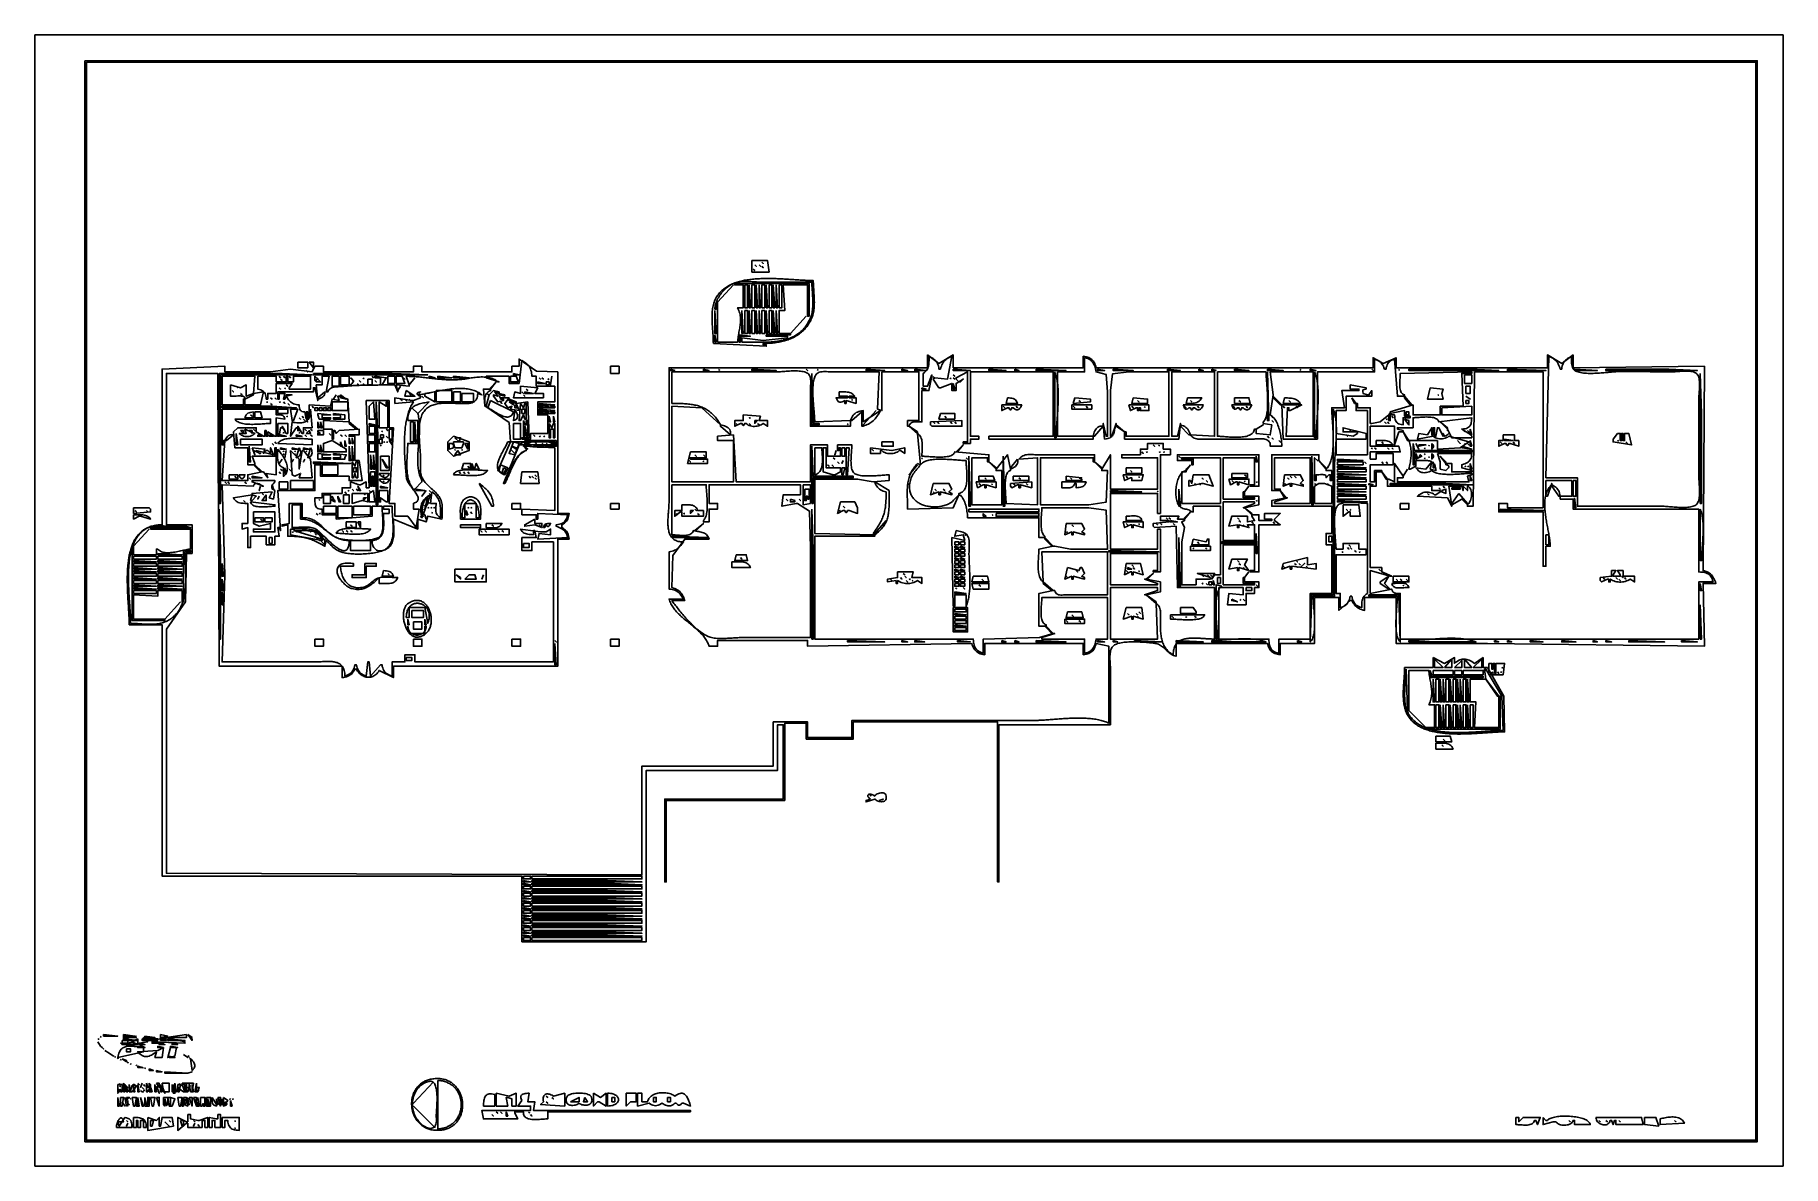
# Model space of a CAD drawing. Extents: x 0 to 1224, y 0 to 792.
import ezdxf

# ---------------------------------------------------------------- set-up
doc = ezdxf.new("R2010")
doc.units = 0
for name, color, linetype in [('C11', 11, 'CONTINUOUS'), ('C141', 141, 'CONTINUOUS'), ('C143', 143, 'CONTINUOUS'), ('C144', 144, 'CONTINUOUS'), ('C145', 145, 'CONTINUOUS'), ('C146', 146, 'CONTINUOUS'), ('C147', 147, 'CONTINUOUS'), ('C150', 150, 'CONTINUOUS'), ('C151', 151, 'CONTINUOUS'), ('C152', 152, 'CONTINUOUS'), ('C153', 153, 'CONTINUOUS'), ('C154', 154, 'CONTINUOUS'), ('C155', 155, 'CONTINUOUS'), ('C156', 156, 'CONTINUOUS'), ('C157', 157, 'CONTINUOUS'), ('C161', 161, 'CONTINUOUS'), ('C163', 163, 'CONTINUOUS'), ('C164', 164, 'CONTINUOUS'), ('C165', 165, 'CONTINUOUS'), ('C173', 173, 'CONTINUOUS'), ('C175', 175, 'CONTINUOUS'), ('C21', 21, 'CONTINUOUS'), ('C251', 251, 'CONTINUOUS'), ('C252', 252, 'CONTINUOUS'), ('C253', 253, 'CONTINUOUS'), ('C254', 254, 'CONTINUOUS'), ('C30', 30, 'CONTINUOUS'), ('C33', 33, 'CONTINUOUS'), ('C41', 41, 'CONTINUOUS'), ('C43', 43, 'CONTINUOUS'), ('C7', 7, 'CONTINUOUS')]:
    doc.layers.add(name, color=color, linetype=linetype)

msp = doc.modelspace()

# ---------------------------------------------------------------- linework, layer by layer
at = {"layer": 'C11'}
for points in [[(64.666664, 72.666664), (65.333336, 72.333336), (64.666664, 72.666664)], [(85, 67), (85, 66), (89, 66), (85, 67)]]:
    msp.add_lwpolyline(points, dxfattribs=at)
at = {"layer": 'C141'}
for points in [[(85, 56), (87, 51), (85, 56)], [(89, 56), (91, 51), (89, 56)], [(103, 48), (103, 42), (104, 42), (103, 48)]]:
    msp.add_lwpolyline(points, dxfattribs=at)
at = {"layer": 'C143'}
for points in [[(61, 88), (61, 86), (65, 86), (65, 88), (61, 88)], [(62, 92), (62, 91), (70, 91), (62, 92)], [(76, 90), (76, 89), (86, 89), (76, 90)], [(58.666668, 57.666668), (59.333332, 57.333332), (58.666668, 57.666668)], [(89, 58), (90, 52), (94, 52), (94, 58), (89, 58)], [(106, 58), (106, 55), (108, 55), (108, 58), (106, 58)], [(90, 43), (91, 42), (90, 43)], [(107, 47), (107, 43), (108, 43), (107, 47)], [(111, 48), (113, 42), (113, 48), (111, 48)], [(130, 47), (130, 43), (131, 43), (130, 47)]]:
    msp.add_lwpolyline(points, dxfattribs=at)
at = {"layer": 'C144'}
msp.add_lwpolyline([(96, 86), (96, 85), (100, 85), (96, 86)], dxfattribs=at)
at = {"layer": 'C145'}
for points in [[(74, 53), (75, 52), (74, 53)], [(96, 57), (96, 52), (97, 52), (96, 57)], [(106, 55), (106, 52), (107, 52), (108, 55), (106, 55)], [(90, 48), (90, 47), (92, 43), (93, 43), (93, 48), (90, 48)]]:
    msp.add_lwpolyline(points, dxfattribs=at)
at = {"layer": 'C146'}
msp.add_lwpolyline([(90, 47), (90, 43), (91, 43), (90, 47)], dxfattribs=at)
at = {"layer": 'C147'}
msp.add_lwpolyline([(76, 57), (77, 56), (76, 57)], dxfattribs=at)
at = {"layer": 'C150'}
for points in [[(343, 508), (343, 507), (364, 507), (364, 505), (363.129, 504.989), (362.2204, 504.9591), (361.2784, 504.9145), (360.3076, 504.8596), (359.3125, 504.7985), (358.2975, 504.7357), (357.2671, 504.6754), (356.2257, 504.6219), (355.1779, 504.5796), (354.128, 504.5527), (353.0807, 504.5456), (352.0402, 504.5624), (351.0112, 504.6077), (349.998, 504.6855), (349.0051, 504.8003), (348.0371, 504.9564), (347.0983, 505.158), (346.1933, 505.4095), (345.3264, 505.7151), (344.5023, 506.0792), (343.7253, 506.506), (343, 507), (342, 507), (342.4597, 506.3911), (342.9995, 505.8511), (343.6135, 505.3762), (344.296, 504.9629), (345.0412, 504.6074), (345.8435, 504.3061), (346.697, 504.0553), (347.5959, 503.8513), (348.5347, 503.6905), (349.5074, 503.5692), (350.5083, 503.4836), (351.5317, 503.4302), (352.5719, 503.4052), (353.623, 503.4051), (354.6794, 503.426), (355.7353, 503.4644), (356.7849, 503.5166), (357.8224, 503.5789), (358.8422, 503.6476), (359.8385, 503.719), (360.8055, 503.7896), (361.7374, 503.8555), (362.6286, 503.9132), (363.4733, 503.9589), (364.2656, 503.9891), (365, 504), (365, 508), (343, 508)], [(271, 454), (277, 470), (276.0191, 469.4974), (275.1205, 468.9557), (274.3025, 468.3761), (273.5632, 467.76), (272.9009, 467.1087), (272.3138, 466.4235), (271.8001, 465.7056), (271.3581, 464.9565), (270.986, 464.1773), (270.6821, 463.3694), (270.4445, 462.5342), (270.2714, 461.6729), (270.1612, 460.7868), (270.1121, 459.8772), (270.1222, 458.9454), (270.1898, 457.9928), (270.3132, 457.0207), (270.4905, 456.0303), (270.72, 455.0229), (271, 454)], [(179, 446), (179, 442), (201, 438), (202, 439), (201.5309, 439.9115), (201.023, 440.7451), (200.4782, 441.504), (199.898, 442.1917), (199.2843, 442.8114), (198.6388, 443.3665), (197.9632, 443.8604), (197.2592, 444.2964), (196.5286, 444.6778), (195.7732, 445.008), (194.9945, 445.2903), (194.1945, 445.5281), (193.3748, 445.7247), (192.5372, 445.8835), (191.6834, 446.0078), (190.815, 446.1009), (189.934, 446.1663), (189.042, 446.2072), (188.1407, 446.227), (187.2318, 446.229), (186.3172, 446.2166), (185.3985, 446.1931), (184.4775, 446.162), (183.5559, 446.1264), (182.6355, 446.0898), (181.718, 446.0555), (180.805, 446.0269), (179.8984, 446.0072), (179, 446)], [(211, 443), (211.7755, 443.0324), (212.599, 443.036), (213.4658, 443.015), (214.3712, 442.9735), (215.3104, 442.9156), (216.2787, 442.8458), (217.2714, 442.7679), (218.2838, 442.6864), (219.3113, 442.6054), (220.349, 442.5289), (221.3923, 442.4614), (222.4364, 442.4068), (223.4768, 442.3695), (224.5085, 442.3536), (225.527, 442.3633), (226.5275, 442.4027), (227.5054, 442.4762), (228.4558, 442.5878), (229.3742, 442.7417), (230.2557, 442.9421), (231.0957, 443.1933), (231.8895, 443.4994), (232.6323, 443.8646), (233.3195, 444.293), (233.9463, 444.7889), (234.508, 445.3565), (235, 446), (234.409, 446.0088), (233.729, 446.0334), (232.9679, 446.0709), (232.1338, 446.1187), (231.2345, 446.1737), (230.2781, 446.2333), (229.2727, 446.2946), (228.2263, 446.3548), (227.1467, 446.4111), (226.0421, 446.4607), (224.9205, 446.5008), (223.7898, 446.5285), (222.658, 446.5411), (221.5333, 446.5357), (220.4234, 446.5095), (219.3366, 446.4598), (218.2807, 446.3836), (217.2638, 446.2783), (216.2939, 446.1409), (215.379, 445.9687), (214.5271, 445.7589), (213.7462, 445.5086), (213.0443, 445.2151), (212.4294, 444.8754), (211.9095, 444.4869), (211.4926, 444.0467), (211.1868, 443.552), (211, 443)], [(311, 446), (311, 442), (332, 442), (332, 446), (311, 446)]]:
    msp.add_lwpolyline(points, dxfattribs=at)
at = {"layer": 'C151'}
for points in [[(67, 85), (67, 84), (77, 83), (73, 85), (73, 86), (79, 87), (67, 85)], [(88, 90), (88, 89), (92, 89), (88, 90)], [(59, 54), (58, 51), (59, 54)], [(63, 57), (63, 53), (64, 53), (63, 57)], [(97, 57), (97, 51), (98, 51), (97, 57)], [(103, 58), (103, 57), (105, 52), (106, 52), (106, 58), (103, 58)], [(106.666664, 47.666668), (107.333336, 47.333332), (106.666664, 47.666668)], [(113, 45), (113, 42), (114, 42), (113, 45)], [(127, 47), (127, 43), (128, 43), (127, 47)]]:
    msp.add_lwpolyline(points, dxfattribs=at)
at = {"layer": 'C152'}
for points in [[(62, 91), (62, 90), (71, 90), (62, 91)], [(87, 86), (87, 85), (91, 85), (87, 86)], [(62, 57), (62, 52), (63, 52), (62, 57)], [(72, 48), (72, 42), (73, 42), (72, 48)], [(95, 48), (95, 42), (96, 42), (98, 47), (95, 48)], [(116, 48), (116, 42), (117, 42), (117.3548, 42.9978), (117.6342, 43.5822), (117.8361, 43.6678), (117.9587, 43.1688), (118, 42), (119, 42), (119, 48), (118, 48), (116, 48)]]:
    msp.add_lwpolyline(points, dxfattribs=at)
at = {"layer": 'C153'}
for points in [[(71, 91), (62, 90), (62, 89), (71, 91)], [(88, 92), (88, 90), (93, 91), (88, 92)], [(86, 81), (72, 80), (72.7902, 79.1229), (73.5771, 78.389), (74.362, 77.7927), (75.1462, 77.3284), (75.9312, 76.9903), (76.7183, 76.7729), (77.5088, 76.6706), (78.304, 76.6778), (79.1054, 76.7887), (79.9142, 76.9979), (80.7319, 77.2996), (81.5598, 77.6883), (82.3991, 78.1583), (83.2514, 78.704), (84.1179, 79.3197), (85, 80), (84, 76), (89, 76), (90, 83), (86, 81)], [(94, 77), (94, 76), (98, 76), (94, 77)], [(62, 58), (62, 57), (64, 55), (65, 55), (62, 58)], [(72, 58), (73, 57), (72, 58)], [(85, 58), (87, 55), (87, 58), (85, 58)], [(63, 48), (64, 42), (63, 48)], [(132, 48), (132, 43), (133, 43), (135, 46), (132, 48)]]:
    msp.add_lwpolyline(points, dxfattribs=at)
at = {"layer": 'C154'}
for points in [[(61, 86), (61, 85), (71, 85), (61, 86)], [(62, 89), (62, 88), (72, 88), (62, 89)], [(73, 86), (73, 85), (77, 85), (73, 86)], [(75, 89), (75, 88), (86, 88), (75, 89)], [(88, 89), (88, 88), (92, 88), (88, 89)], [(72, 84), (72, 83), (76, 83), (72, 84)], [(86, 84), (86, 83), (90, 83), (86, 84)], [(95, 84), (95, 83), (100, 83), (95, 84)], [(58, 57), (58, 52), (59, 52), (59.3548, 52.9978), (59.6342, 53.5822), (59.8361, 53.6678), (59.9587, 53.1688), (60, 52), (61, 52), (61, 57), (60, 57), (58, 57)], [(64, 55), (64, 52), (65, 52), (64, 55)], [(72, 57), (72, 52), (73, 52), (72, 57)], [(76.333336, 53.333332), (76.666664, 52.666668), (76.333336, 53.333332)], [(78, 58), (78, 52), (79, 52), (79.3548, 52.9978), (79.6342, 53.5822), (79.8361, 53.6678), (79.9587, 53.1688), (80, 52), (81, 52), (81, 57), (80, 57), (80, 55), (79, 55), (78, 58)], [(114.333336, 53.333332), (114.666664, 52.666668), (114.333336, 53.333332)], [(58, 48), (58, 42), (59, 42), (58, 48)], [(66, 48), (67, 47), (66, 48)], [(68, 48), (69, 42), (70, 42), (71, 48), (68, 48)], [(74, 48), (75, 42), (76, 42), (74, 48)], [(77, 48), (77, 42), (80, 42), (80, 48), (79, 48), (79, 43), (78, 43), (77, 48)], [(81, 48), (82, 42), (83, 42), (84, 48), (81, 48)], [(85, 48), (87, 42), (87, 48), (85, 48)], [(100, 48), (101, 42), (102, 42), (103, 48), (100, 48)], [(114, 48), (112, 46), (112, 45), (114, 42), (115, 42), (114, 48)], [(120, 48), (120, 42), (123, 42), (123, 48), (120, 48)], [(124, 48), (123.9931, 46.855), (123.9958, 45.8174), (124.0578, 44.8901), (124.2289, 44.0755), (124.5588, 43.3766), (125.0975, 42.7959), (125.8946, 42.3361), (127, 42), (127, 43), (124, 48)], [(128, 48), (130, 42), (130, 48), (128, 48)], [(133, 45), (132, 43), (132, 42), (133.1029, 42.3032), (133.9126, 42.6925), (134.3681, 43.1623), (134.4085, 43.7071), (133.9728, 44.3215), (133, 45)]]:
    msp.add_lwpolyline(points, dxfattribs=at)
at = {"layer": 'C155'}
for points in [[(93, 89), (93, 88), (105, 88), (93, 89)], [(113, 58), (112, 52), (113, 52), (113, 58)], [(138.333328, 47.333332), (138.666672, 46.666668), (138.333328, 47.333332)]]:
    msp.add_lwpolyline(points, dxfattribs=at)
at = {"layer": 'C156'}
for points in [[(108.333336, 56.333332), (108.666664, 55.666668), (108.333336, 56.333332)], [(91.666664, 42.666668), (92.333336, 42.333332), (91.666664, 42.666668)], [(265, 42), (280, 27), (265, 42)]]:
    msp.add_lwpolyline(points, dxfattribs=at)
at = {"layer": 'C157'}
msp.add_lwpolyline([(104, 48), (103.9931, 46.855), (103.9958, 45.8174), (104.0578, 44.8901), (104.2289, 44.0755), (104.5588, 43.3766), (105.0975, 42.7959), (105.8946, 42.3361), (107, 42), (107, 43), (106, 48), (104, 48)], dxfattribs=at)
at = {"layer": 'C161'}
for points in [[(60, 86), (67, 84), (67, 85), (60, 86)], [(72, 89), (68, 87), (72, 85), (72, 89)], [(92, 90), (106, 90), (106, 92), (92, 90)], [(95, 83), (93, 76), (98, 77), (99, 83), (95, 83)], [(67, 52), (68, 52), (71, 56), (70.2545, 56.6579), (69.6035, 56.9822), (69.0408, 57.0159), (68.5605, 56.8021), (68.1565, 56.384), (67.8229, 55.8047), (67.5536, 55.1073), (67.3427, 54.335), (67.1841, 53.531), (67.0719, 52.7382), (67, 52)], [(113, 55), (113, 52), (114, 52), (115, 55), (113, 55)], [(61, 45), (63, 42), (61, 45)], [(64, 48), (64, 46), (66, 48), (64, 48)]]:
    msp.add_lwpolyline(points, dxfattribs=at)
at = {"layer": 'C163'}
for points in [[(77, 91), (77, 90), (84, 90), (77, 91)], [(108.333336, 90.333336), (108.666664, 89.666664), (108.333336, 90.333336)], [(60, 48), (60, 42), (61, 42), (62, 48), (60, 48)]]:
    msp.add_lwpolyline(points, dxfattribs=at)
at = {"layer": 'C164'}
for points in [[(75, 55), (76, 54), (75, 55)], [(98, 58), (98, 52), (99, 52), (98, 58)], [(100, 57), (100, 52), (101, 52), (102, 57), (100, 57)], [(102.333336, 53.333332), (102.666664, 52.666668), (102.333336, 53.333332)], [(108.333336, 53.333332), (108.666664, 52.666668), (108.333336, 53.333332)], [(137, 46), (137, 42), (138, 42), (137, 46)]]:
    msp.add_lwpolyline(points, dxfattribs=at)
at = {"layer": 'C165'}
for points in [[(84, 57), (84, 52), (85, 52), (84, 57)], [(88, 57), (88, 52), (89, 52), (88, 57)], [(110, 57), (110, 52), (111, 52), (110, 57)], [(65, 46), (65, 42), (65, 46)], [(108, 48), (110, 42), (110, 48), (108, 48)]]:
    msp.add_lwpolyline(points, dxfattribs=at)
at = {"layer": 'C173'}
msp.add_lwpolyline([(58, 76), (76, 80), (76, 83), (75.0772, 83.1213), (74.158, 83.2489), (73.2443, 83.3785), (72.338, 83.5059), (71.4411, 83.6268), (70.5556, 83.7369), (69.6833, 83.8319), (68.8262, 83.9076), (67.9862, 83.9598), (67.1653, 83.984), (66.3653, 83.9762), (65.5883, 83.932), (64.8362, 83.8471), (64.1108, 83.7173), (63.4142, 83.5383), (62.7482, 83.3058), (62.1149, 83.0157), (61.516, 82.6635), (60.9537, 82.245), (60.4297, 81.7561), (59.9461, 81.1923), (59.5048, 80.5495), (59.1077, 79.8233), (58.7567, 79.0095), (58.4538, 78.1039), (58.2009, 77.1021), (58, 76)], dxfattribs=at)
at = {"layer": 'C175'}
for points in [[(66, 57), (66, 52), (67, 52), (66, 57)], [(69, 57), (69, 52), (70, 52), (69, 57)], [(136.333328, 47.333332), (136.666672, 46.666668), (136.333328, 47.333332)]]:
    msp.add_lwpolyline(points, dxfattribs=at)
at = {"layer": 'C21'}
for points in [[(44, 87), (46, 84), (44, 87)], [(44.333332, 89.333336), (44.666668, 88.666664), (44.333332, 89.333336)], [(49, 81), (52, 79), (49, 81)], [(52, 79), (55, 77), (52, 79)], [(55.666668, 76.666664), (56.333332, 76.333336), (55.666668, 76.666664)], [(61, 75), (64, 73), (64, 74), (61, 75)], [(107.333336, 77.333336), (107.666664, 76.666664), (107.333336, 77.333336)], [(70.666664, 70.666664), (71.333336, 70.333336), (70.666664, 70.666664)]]:
    msp.add_lwpolyline(points, dxfattribs=at)
at = {"layer": 'C251'}
msp.add_lwpolyline([(75, 58), (74, 55), (75, 58)], dxfattribs=at)
at = {"layer": 'C252'}
for points in [[(100.666664, 57.666668), (101.333336, 57.333332), (100.666664, 57.666668)], [(103, 57), (101, 55), (101, 54), (104, 52), (105, 52), (105, 57), (103, 57)]]:
    msp.add_lwpolyline(points, dxfattribs=at)
at = {"layer": 'C253'}
for points in [[(82, 87), (82, 86), (90, 86), (82, 87)], [(107, 92), (110, 88), (110, 89), (108, 91), (110, 90), (107, 92)], [(75.333336, 52.333332), (75.666664, 51.666668), (75.333336, 52.333332)], [(341, 46), (338, 42), (347, 42), (347, 39), (313, 39), (314, 33), (338, 33), (336, 37), (336, 38), (342, 38), (341.9702, 37.1358), (342.0606, 36.3647), (342.2633, 35.6818), (342.5703, 35.082), (342.9736, 34.5606), (343.4653, 34.1125), (344.0374, 33.7329), (344.6819, 33.4168), (345.3908, 33.1594), (346.1563, 32.9557), (346.9703, 32.8007), (347.8248, 32.6896), (348.712, 32.6175), (349.6238, 32.5794), (350.5522, 32.5704), (351.4893, 32.5856), (352.4271, 32.6201), (353.3577, 32.669), (354.2731, 32.7273), (355.1654, 32.7901), (356.0264, 32.8525), (356.8484, 32.9097), (357.6233, 32.9565), (358.3431, 32.9883), (359, 33), (359, 38), (459, 38), (459, 39), (349, 39), (350, 45), (345, 45), (346, 51), (345.0583, 50.9574), (344.1339, 50.8842), (343.25, 50.769), (342.4303, 50.6006), (341.6983, 50.368), (341.0773, 50.0598), (340.5909, 49.6651), (340.2626, 49.1724), (340.1159, 48.5708), (340.1742, 47.8489), (340.4611, 46.9957), (341, 46)], [(314, 42), (322, 42), (322, 50), (320.8047, 50.2978), (319.7396, 50.4754), (318.7967, 50.5376), (317.968, 50.4892), (317.2458, 50.335), (316.622, 50.08), (316.0888, 49.7288), (315.6383, 49.2865), (315.2625, 48.7578), (314.9536, 48.1476), (314.7037, 47.4606), (314.5049, 46.7019), (314.3492, 45.8761), (314.2287, 44.9882), (314.1357, 44.043), (314.062, 43.0453), (314, 42)], [(323, 51), (323, 42), (331, 42), (330, 48), (331, 48), (334, 47), (334, 42), (337, 42), (337, 51), (332, 49), (323, 51)], [(356, 45), (354, 43), (371, 42), (371, 51), (363, 49), (362.1537, 49.5337), (361.3234, 49.9496), (360.5178, 50.2486), (359.7458, 50.4313), (359.0162, 50.4987), (358.3379, 50.4515), (357.7198, 50.2905), (357.1706, 50.0164), (356.6992, 49.6301), (356.3144, 49.1324), (356.0252, 48.524), (355.8402, 47.8058), (355.7685, 46.9785), (355.8188, 46.043), (356, 45)], [(381, 44), (381.6197, 43.588), (382.2911, 43.2449), (383.0015, 42.9715), (383.7384, 42.7684), (384.4892, 42.6366), (385.2412, 42.5766), (385.9818, 42.5893), (386.6984, 42.6754), (387.3784, 42.8357), (388.0093, 43.0709), (388.5783, 43.3817), (389.0728, 43.769), (389.4804, 44.2334), (389.7883, 44.7758), (389.984, 45.3968), (390.0547, 46.0973), (389.9881, 46.8779), (389.7713, 47.7395), (389.3919, 48.6828), (389.0783, 49.1341), (388.5989, 49.5381), (387.9719, 49.8948), (387.2159, 50.2041), (386.3492, 50.4659), (385.3904, 50.6803), (384.3577, 50.8472), (383.2697, 50.9666), (382.1448, 51.0384), (381.0015, 51.0627), (379.8581, 51.0394), (378.7331, 50.9684), (377.645, 50.8498), (376.6121, 50.6835), (375.6529, 50.4695), (374.7859, 50.2078), (374.0295, 49.8982), (373.402, 49.5409), (372.9221, 49.1358), (372.608, 48.6828), (372.2161, 47.7128), (371.9878, 46.8277), (371.9104, 46.0267), (371.9714, 45.3089), (372.1584, 44.6736), (372.4589, 44.12), (372.8603, 43.6473), (373.3502, 43.2547), (373.916, 42.9415), (374.5452, 42.7068), (375.2254, 42.5499), (375.944, 42.4699), (376.6885, 42.4662), (377.4464, 42.5379), (378.2053, 42.6842), (378.9526, 42.9043), (379.6758, 43.1975), (380.3624, 43.563), (381, 44)], [(391, 51), (391, 42), (394, 45), (395, 45), (400, 42), (400, 51), (396, 48), (391, 51)], [(401, 51), (401, 42), (402.0178, 42.0425), (402.9625, 42.1425), (403.8341, 42.2956), (404.6328, 42.4976), (405.3584, 42.7442), (406.0111, 43.0312), (406.591, 43.3543), (407.0979, 43.7093), (407.5321, 44.0919), (407.8936, 44.4979), (408.1823, 44.923), (408.3984, 45.363), (408.5419, 45.8136), (408.6128, 46.2706), (408.6112, 46.7297), (408.5371, 47.1867), (408.3906, 47.6373), (408.1717, 48.0773), (407.8805, 48.5024), (407.517, 48.9084), (407.0812, 49.291), (406.5733, 49.6459), (405.9931, 49.969), (405.3409, 50.256), (404.6167, 50.5025), (403.8204, 50.7044), (402.9522, 50.8575), (402.012, 50.9574), (401, 51)], [(414, 51), (414, 42), (417, 45), (421, 45), (421, 51), (414, 51)], [(422, 51), (422, 42), (430, 44), (430.9156, 43.3723), (431.8208, 42.8841), (432.7182, 42.5355), (433.6103, 42.3262), (434.4999, 42.2565), (435.3895, 42.3262), (436.2817, 42.5355), (437.1791, 42.8841), (438.0843, 43.3723), (439, 44), (439.8131, 43.471), (440.6479, 43.0125), (441.4976, 42.6363), (442.3553, 42.354), (443.2139, 42.1776), (444.0666, 42.1187), (444.9066, 42.1892), (445.7268, 42.4008), (446.5204, 42.7652), (447.2804, 43.2944), (448, 44), (449, 44), (449.864, 43.1298), (450.6319, 42.6947), (451.3679, 42.6947), (452.1359, 43.1298), (453, 44), (454, 44), (459, 42), (458.7355, 42.8541), (458.47, 43.7047), (458.1997, 44.5442), (457.9204, 45.3649), (457.6284, 46.1591), (457.3196, 46.9191), (456.9901, 47.6372), (456.6361, 48.3058), (456.2534, 48.9172), (455.8383, 49.4638), (455.3867, 49.9378), (454.8947, 50.3315), (454.3584, 50.6374), (453.7739, 50.8478), (453.1372, 50.9549), (452.4443, 50.9511), (451.6913, 50.8287), (450.8744, 50.5801), (449.9894, 50.1975), (449.0326, 49.6734), (448, 49), (447.3653, 49.4342), (446.6744, 49.8262), (445.9334, 50.1755), (445.1482, 50.4813), (444.3251, 50.7432), (443.4699, 50.9604), (442.5889, 51.1324), (441.688, 51.2585), (440.7734, 51.3382), (439.8511, 51.3709), (438.9271, 51.3559), (438.0077, 51.2927), (437.0987, 51.1806), (436.2063, 51.019), (435.3366, 50.8074), (434.4955, 50.545), (433.6893, 50.2314), (432.9239, 49.8658), (432.2055, 49.4477), (431.54, 48.9765), (430.9336, 48.4516), (430.3924, 47.8724), (429.9223, 47.2382), (429.5295, 46.5485), (429.22, 45.8026), (429, 45), (425, 45), (425, 51), (422, 51)], [(131, 47), (131, 43), (132, 43), (131, 47)]]:
    msp.add_lwpolyline(points, dxfattribs=at)
at = {"layer": 'C254'}
for points in [[(92, 90), (82, 88), (82, 87), (105, 86), (105, 87), (92, 90)], [(109, 75), (110, 67), (110.8435, 67.7175), (111.4441, 68.4444), (111.8206, 69.1782), (111.9915, 69.9165), (111.9755, 70.6567), (111.7913, 71.3963), (111.4576, 72.133), (110.9929, 72.8641), (110.416, 73.5873), (109.7454, 74.3001), (109, 75)], [(80, 58), (81, 52), (82, 52), (80, 58)], [(108, 58), (109, 52), (110, 52), (111, 58), (108, 58)], [(71, 48), (71, 42), (72, 42), (71, 48)], [(93, 48), (94, 42), (95, 42), (95, 48), (93, 48)], [(133, 44), (134, 43), (133, 44)]]:
    msp.add_lwpolyline(points, dxfattribs=at)
at = {"layer": 'C30'}
msp.add_lwpolyline([(104, 78), (107, 76), (104, 78)], dxfattribs=at)
at = {"layer": 'C33'}
for points in [[(48, 92), (48, 91), (58, 91), (48, 92)], [(46, 84), (47, 83), (46, 84)], [(47, 83), (48, 82), (47, 83)], [(57.666668, 75.666664), (58.333332, 75.333336), (57.666668, 75.666664)], [(59.666668, 74.666664), (60.333332, 74.333336), (59.666668, 74.666664)], [(108, 76), (109, 75), (108, 76)], [(66.666664, 71.666664), (67.333336, 71.333336), (66.666664, 71.666664)], [(72, 70), (72, 69), (75, 69), (72, 70)], [(80, 68), (80, 67), (83, 67), (80, 68)]]:
    msp.add_lwpolyline(points, dxfattribs=at)
at = {"layer": 'C41'}
for points in [[(75.333336, 69.333336), (75.666664, 68.666664), (75.333336, 69.333336)], [(107, 65), (110, 66), (107, 65)]]:
    msp.add_lwpolyline(points, dxfattribs=at)
at = {"layer": 'C43'}
for points in [[(45.666668, 90.666664), (46.333332, 90.333336), (45.666668, 90.666664)], [(76.666664, 68.666664), (77.333336, 68.333336), (76.666664, 68.666664)], [(91, 66), (91, 65), (107, 65), (91, 66)], [(281, 61.270836), (280.1514, 61.2305), (279.3247, 61.1611), (278.52, 61.0632), (277.7372, 60.9375), (276.9762, 60.7847), (276.237, 60.6057), (275.5196, 60.401), (274.8239, 60.1715), (274.1499, 59.9178), (273.4974, 59.6407), (272.8666, 59.341), (272.2573, 59.0192), (271.6694, 58.6761), (271.1031, 58.3126), (270.5581, 57.9292), (270.0345, 57.5268), (269.5322, 57.106), (269.0511, 56.6675), (268.5914, 56.2122), (268.1528, 55.7407), (267.7353, 55.2537), (267.3389, 54.7519), (266.9636, 54.2362), (266.6093, 53.7071), (266.276, 53.1655), (265.9636, 52.6121), (265.6721, 52.0475), (265.4014, 51.4725), (265.1515, 50.8879), (264.9224, 50.2943), (264.7139, 49.6925), (264.5262, 49.0831), (264.359, 48.4671), (264.2124, 47.8449), (264.0864, 47.2174), (263.9808, 46.5853), (263.8957, 45.9494), (263.831, 45.3102), (263.7867, 44.6687), (263.7626, 44.0254), (263.7589, 43.3812), (263.7753, 42.7366), (263.812, 42.0926), (263.8688, 41.4497), (263.9457, 40.8087), (264.0426, 40.1704), (264.1596, 39.5354), (264.2965, 38.9045), (264.4533, 38.2784), (264.63, 37.6578), (264.8266, 37.0435), (265.0429, 36.4362), (265.279, 35.8365), (265.5348, 35.2453), (265.8103, 34.6632), (266.1053, 34.091), (266.42, 33.5294), (266.7542, 32.9791), (267.1078, 32.4409), (267.4809, 31.9154), (267.8734, 31.4034), (268.2853, 30.9056), (268.7165, 30.4227), (269.1669, 29.9555), (269.6366, 29.5047), (270.1254, 29.071), (270.6334, 28.6551), (271.1605, 28.2578), (271.7066, 27.8798), (272.2717, 27.5218), (272.8558, 27.1845), (273.4588, 26.8686), (274.0807, 26.5749), (274.7215, 26.3042), (275.381, 26.057), (276.0592, 25.8342), (276.7562, 25.6364), (277.4718, 25.4645), (278.2061, 25.3191), (278.9589, 25.2009), (279.7302, 25.1106), (280.52, 25.0491), (281.3283, 25.017), (282.1549, 25.015), (283, 25.0439), (283.8393, 25.1035), (284.6561, 25.1931), (285.4502, 25.3119), (286.2219, 25.4592), (286.971, 25.6342), (287.6978, 25.8361), (288.4021, 26.0642), (289.0841, 26.3176), (289.7439, 26.5956), (290.3813, 26.8975), (290.9967, 27.2224), (291.5898, 27.5696), (292.1609, 27.9383), (292.7099, 28.3278), (293.237, 28.7372), (293.7421, 29.1659), (294.2253, 29.6129), (294.6867, 30.0777), (295.1262, 30.5593), (295.544, 31.057), (295.9401, 31.5701), (296.3146, 32.0978), (296.6675, 32.6393), (296.9988, 33.1938), (297.3086, 33.7606), (297.5969, 34.3388), (297.8638, 34.9278), (298.1094, 35.5268), (298.3337, 36.1349), (298.5367, 36.7514), (298.7184, 37.3756), (298.8791, 38.0066), (299.0186, 38.6437), (299.137, 39.2862), (299.2344, 39.9332), (299.3109, 40.584), (299.3664, 41.2378), (299.401, 41.8938), (299.4149, 42.5513), (299.4079, 43.2095), (299.3802, 43.8676), (299.3319, 44.5249), (299.2629, 45.1806), (299.1733, 45.8338), (299.0632, 46.484), (298.9326, 47.1301), (298.7816, 47.7716), (298.6102, 48.4077), (298.4185, 49.0374), (298.2064, 49.6602), (297.9742, 50.2752), (297.7217, 50.8816), (297.4491, 51.4787), (297.1564, 52.0657), (296.8436, 52.6418), (296.5109, 53.2063), (296.1582, 53.7583), (295.7856, 54.2972), (295.3932, 54.8221), (294.9809, 55.3324), (294.5489, 55.8271), (294.0972, 56.3055), (293.6258, 56.7669), (293.1349, 57.2105), (292.6243, 57.6355), (292.0943, 58.0412), (291.5448, 58.4267), (290.9759, 58.7914), (290.3876, 59.1344), (289.78, 59.4549), (289.1532, 59.7522), (288.5071, 60.0256), (287.8418, 60.2742), (287.1574, 60.4973), (286.454, 60.6941), (285.7315, 60.8638), (284.9901, 61.0057), (284.2297, 61.119), (283.4505, 61.203), (282.6524, 61.2567), (281.8355, 61.2796), (281, 61.2708)]]:
    msp.add_lwpolyline(points, dxfattribs=at)
at = {"layer": 'C7'}
for points in [[(0, 792)], [(0, 792), (0, 0), (1224, 0), (1224, 792), (0, 792)], [(35, 774), (35, 17), (1206, 17), (1206, 774), (35, 774)], [(36, 773), (36, 18), (1205, 18), (1205, 773), (36, 773)], [(502, 634), (502, 626), (514, 626), (513, 634), (502, 634)], [(503, 628), (504, 627), (503, 628)], [(504, 631), (505, 630), (504, 631)], [(507, 631), (508, 630), (507, 631)], [(509, 633), (510, 632), (509, 633)], [(509, 630), (510, 629), (509, 630)], [(475, 576), (512, 574), (512, 575), (510, 575), (510, 576), (510.9261, 576.0057), (511.8546, 576.0232), (512.7849, 576.053), (513.7163, 576.0955), (514.6481, 576.1514), (515.5796, 576.221), (516.5101, 576.3049), (517.439, 576.4036), (518.3655, 576.5176), (519.289, 576.6473), (520.2088, 576.7933), (521.1242, 576.9561), (522.0346, 577.1361), (522.9391, 577.3339), (523.8373, 577.55), (524.7283, 577.7849), (525.6115, 578.039), (526.4862, 578.3128), (527.3518, 578.607), (528.2074, 578.9218), (529.0526, 579.258), (529.8865, 579.6159), (530.7085, 579.9961), (531.5179, 580.399), (532.3141, 580.8252), (533.0963, 581.2751), (533.8638, 581.7493), (534.616, 582.2482), (535.3522, 582.7724), (536.0718, 583.3223), (536.7739, 583.8985), (537.458, 584.5014), (538.1233, 585.1315), (538.7692, 585.7894), (539.395, 586.4756), (540, 587.1905), (540.5835, 587.9346), (541.1449, 588.7084), (541.6834, 589.5125), (542.1984, 590.3473), (542.6892, 591.2134), (543.1551, 592.1112), (543.5954, 593.0412), (544.0094, 594.004), (544.3966, 595), (544.6833, 595.8527), (544.929, 596.7383), (545.1362, 597.6539), (545.3074, 598.5969), (545.4451, 599.5646), (545.5518, 600.5544), (545.6299, 601.5636), (545.682, 602.5895), (545.7105, 603.6294), (545.718, 604.6808), (545.7069, 605.7408), (545.6798, 606.8069), (545.6391, 607.8763), (545.5873, 608.9464), (545.5269, 610.0146), (545.4605, 611.0781), (545.3904, 612.1343), (545.3193, 613.1805), (545.2495, 614.214), (545.1836, 615.2322), (545.1242, 616.2325), (545.0736, 617.212), (545.0343, 618.1682), (545.009, 619.0984), (545, 620), (544.3121, 620.0033), (543.6071, 620.0132), (542.8854, 620.0291), (542.1476, 620.0508), (541.3941, 620.0778), (540.6255, 620.1098), (539.8423, 620.1463), (539.0449, 620.187), (538.234, 620.2316), (537.41, 620.2796), (536.5735, 620.3306), (535.7249, 620.3843), (534.8648, 620.4403), (533.9936, 620.4983), (533.112, 620.5577), (532.2203, 620.6183), (531.3192, 620.6797), (530.4091, 620.7414), (529.4905, 620.8032), (528.5641, 620.8646), (527.6301, 620.9252), (526.6893, 620.9847), (525.7421, 621.0426), (524.789, 621.0987), (523.8305, 621.1525), (522.8672, 621.2037), (521.8995, 621.2518), (520.928, 621.2964), (519.9532, 621.3373), (518.9756, 621.374), (517.9957, 621.4061), (517.014, 621.4333), (516.031, 621.4552), (515.0473, 621.4713), (514.0634, 621.4814), (513.0798, 621.485), (512.0969, 621.4817), (511.1154, 621.4712), (510.1356, 621.4531), (509.1582, 621.427), (508.1837, 621.3926), (507.2125, 621.3494), (506.2452, 621.297), (505.2822, 621.2351), (504.3242, 621.1634), (503.3716, 621.0813), (502.4249, 620.9886), (501.4847, 620.8849), (500.5514, 620.7697), (499.6256, 620.6428), (498.7077, 620.5036), (497.7984, 620.3519), (496.8981, 620.1873), (496.0073, 620.0093), (495.1265, 619.8176), (494.2563, 619.6119), (493.3971, 619.3917), (492.5495, 619.1566), (491.7141, 618.9063), (490.8912, 618.6404), (490.0814, 618.3585), (489.2853, 618.0602), (488.5033, 617.7452), (487.736, 617.413), (486.9839, 617.0633), (486.2474, 616.6958), (485.5271, 616.3099), (484.8236, 615.9054), (484.1373, 615.4819), (483.4687, 615.0389), (482.8184, 614.5762), (482.1868, 614.0932), (481.5745, 613.5897), (480.9821, 613.0653), (480.4099, 612.5195), (479.8586, 611.9521), (479.3286, 611.3625), (478.8204, 610.7505), (478.3346, 610.1157), (477.8717, 609.4576), (477.4322, 608.7759), (477.0165, 608.0702), (476.6253, 607.3401), (476.259, 606.5853), (475.9182, 605.8054), (475.6034, 605)], [(476, 600), (477, 600), (477, 605), (478, 605), (478, 577), (492, 577), (492.0788, 577.9909), (492.1835, 578.976), (492.3097, 579.9557), (492.4534, 580.9305), (492.6102, 581.9007), (492.7759, 582.8667), (492.9464, 583.8291), (493.1173, 584.7882), (493.2844, 585.7444), (493.4436, 586.6982), (493.5905, 587.65), (493.7211, 588.6002), (493.8309, 589.5492), (493.9159, 590.4975), (493.9718, 591.4455), (493.9943, 592.3935), (493.9793, 593.3421), (493.9225, 594.2916), (493.8197, 595.2424), (493.6667, 596.1951), (493.4592, 597.15), (493.193, 598.1075), (492.8638, 599.068), (492.4676, 600.032), (492, 601), (496, 601), (496, 617), (490, 617), (490, 618), (542, 618), (542, 595), (541, 595), (541, 617), (524, 617), (525, 599), (521, 599), (521, 583), (529, 583), (529, 582), (512, 582), (512, 581), (527, 581), (527, 580), (510, 578), (495, 580), (495, 577), (495.8469, 576.9976), (496.7011, 576.9912), (497.5622, 576.9812), (498.4297, 576.9684), (499.303, 576.9534), (500.1817, 576.9368), (501.0653, 576.9195), (501.9534, 576.9019), (502.8454, 576.8848), (503.7408, 576.8688), (504.6392, 576.8546), (505.5401, 576.8429), (506.443, 576.8342), (507.3473, 576.8294), (508.2527, 576.8289), (509.1587, 576.8336), (510.0647, 576.8441), (510.9702, 576.8609), (511.8749, 576.8849), (512.7781, 576.9166), (513.6794, 576.9567), (514.5784, 577.0059), (515.4745, 577.0648), (516.3672, 577.1341), (517.2561, 577.2144), (518.1407, 577.3065), (519.0205, 577.4109), (519.895, 577.5284), (520.7637, 577.6596), (521.6262, 577.8052), (522.4819, 577.9658), (523.3304, 578.1421), (524.1711, 578.3347), (525.0037, 578.5444), (525.8276, 578.7717), (526.6423, 579.0173), (527.4473, 579.282), (528.2422, 579.5663), (529.0264, 579.8709), (529.7996, 580.1966), (530.5611, 580.5438), (531.3106, 580.9134), (532.0474, 581.306), (532.7712, 581.7221), (533.4815, 582.1626), (534.1777, 582.628), (534.8595, 583.1191), (535.5262, 583.6364), (536.1774, 584.1807), (536.8127, 584.7526), (537.4315, 585.3527), (538.0333, 585.9818), (538.6177, 586.6404), (539.1843, 587.3293), (539.7324, 588.0491), (540.2616, 588.8005), (540.7714, 589.5842), (541.2614, 590.4007), (541.7311, 591.2508), (542.1799, 592.1351), (542.6074, 593.0543), (543.0131, 594.009), (543.3966, 595), (543.6835, 595.8559), (543.9278, 596.7452), (544.1324, 597.6651), (544.2998, 598.6126), (544.4327, 599.585), (544.534, 600.5794), (544.6061, 601.5929), (544.6519, 602.6228), (544.6741, 603.6661), (544.6752, 604.72), (544.6581, 605.7818), (544.6255, 606.8485), (544.5799, 607.9173), (544.5242, 608.9853), (544.461, 610.0498), (544.393, 611.1079), (544.3229, 612.1567), (544.2534, 613.1934), (544.1872, 614.2151), (544.127, 615.219), (544.0754, 616.2023), (544.0353, 617.1621), (544.0092, 618.0956), (544, 619), (507, 619), (506.0726, 619.0115), (505.1126, 619.0429), (504.1245, 619.0889), (503.1133, 619.1445), (502.0834, 619.2044), (501.0398, 619.2635), (499.9871, 619.3168), (498.9301, 619.359), (497.8734, 619.3851), (496.8217, 619.3899), (495.78, 619.3683), (494.7527, 619.3152), (493.7447, 619.2253), (492.7607, 619.0937), (491.8055, 618.9151), (490.8836, 618.6844), (490, 618.3966), (489.1626, 618.0593), (488.3298, 617.6681), (487.5039, 617.2254), (486.6873, 616.7342), (485.8826, 616.197), (485.0921, 615.6166), (484.3182, 614.9958), (483.5634, 614.3372), (482.8301, 613.6436), (482.1207, 612.9177), (481.4377, 612.1621), (480.7834, 611.3797), (480.1604, 610.5731), (479.5709, 609.7451), (479.0175, 608.8984), (478.5026, 608.0357), (478.0286, 607.1597), (477.5979, 606.2731), (477.2129, 605.3787), (476.8762, 604.4792), (476.59, 603.5773), (476.3569, 602.6757), (476.1792, 601.7771), (476.0594, 600.8843), (476, 600)], [(489, 617), (478, 605), (489, 617)], [(497, 617), (497, 601), (499, 601), (499, 617), (497, 617)], [(500, 617), (500, 601), (501, 601), (500, 617)], [(502, 617), (502, 601), (504, 601), (504, 617), (502, 617)], [(505, 617), (505, 601), (506, 601), (505, 617)], [(507, 617), (507, 601), (508, 601), (507, 617)], [(509, 617), (509, 601), (511, 601), (511, 617), (509, 617)], [(512, 617), (512, 601), (513, 601), (512, 617)], [(514, 617), (514, 601), (516, 601), (516, 617), (514, 617)], [(517, 617), (517, 601), (518, 601), (517, 617)], [(519, 617), (519, 601), (520, 601), (519, 617)], [(521, 617), (521, 601), (523, 601), (523, 617), (521, 617)], [(475.6033, 605), (475.3172, 604.158), (475.067, 603.2857), (474.8507, 602.3852), (474.6665, 601.4587), (474.5126, 600.5082), (474.3869, 599.5358), (474.2877, 598.5437), (474.2131, 597.534), (474.1612, 596.5088), (474.13, 595.4702), (474.1179, 594.4203), (474.1228, 593.3612), (474.1429, 592.2951), (474.1763, 591.224), (474.2212, 590.15), (474.2756, 589.0754), (474.3377, 588.0021), (474.4057, 586.9324), (474.4775, 585.8682), (474.5515, 584.8118), (474.6256, 583.7652), (474.698, 582.7305), (474.7669, 581.7099), (474.8303, 580.7055), (474.8863, 579.7194), (474.9332, 578.7537), (474.969, 577.8104), (474.9919, 576.8918), (475, 576)], [(476, 599), (476, 583), (477, 583), (476, 599)], [(495, 599), (495, 583), (496, 583), (495, 599)], [(497, 599), (497, 583), (499, 583), (499, 599), (497, 599)], [(500, 599), (500, 583), (501, 583), (500, 599)], [(502, 599), (502, 583), (504, 583), (504, 599), (502, 599)], [(505, 599), (505, 583), (506, 583), (505, 599)], [(507, 599), (507, 583), (508, 583), (507, 599)], [(509, 599), (509, 583), (511, 583), (511, 599), (509, 599)], [(512, 599), (512, 583), (513, 583), (512, 599)], [(514, 599), (514, 583), (516, 583), (516, 599), (514, 599)], [(517, 599), (517, 583), (518, 583), (517, 599)], [(519, 599), (519, 583), (520, 583), (519, 599)], [(540, 595), (529, 583), (540, 595)], [(476, 582), (476, 577), (477, 577), (476, 582)], [(493, 582), (493, 577), (494, 577), (494, 581), (501, 581), (493, 582)], [(524, 579), (525, 578), (524, 579)], [(625, 568), (625, 559), (444, 559), (444, 466), (443.9925, 465.2049), (443.9713, 464.3932), (443.9381, 463.5664), (443.8947, 462.7261), (443.8428, 461.8741), (443.7843, 461.0119), (443.7207, 460.1412), (443.6541, 459.2636), (443.586, 458.3809), (443.5182, 457.4946), (443.4526, 456.6064), (443.3908, 455.7179), (443.3347, 454.8308), (443.286, 453.9467), (443.2464, 453.0673), (443.2177, 452.1942), (443.2017, 451.3291), (443.2002, 450.4737), (443.2149, 449.6294), (443.2475, 448.7981), (443.2998, 447.9813), (443.3737, 447.1808), (443.4708, 446.3981), (443.5929, 445.6348), (443.7417, 444.8928), (443.9191, 444.1735), (444.1268, 443.4786), (444.3666, 442.8098), (444.6402, 442.1688), (444.9493, 441.5571), (445.2958, 440.9764), (445.6814, 440.4284), (446.1079, 439.9148), (446.577, 439.4371), (447.0905, 438.9969), (447.6501, 438.5961), (448.2576, 438.2361), (448.9149, 437.9187), (449.6235, 437.6455), (450.3854, 437.4181), (451.2022, 437.2382), (452.0757, 437.1075), (453.0077, 437.0275), (454, 437), (453.4139, 436.0828), (452.8166, 435.2389), (452.2027, 434.4656), (451.567, 433.76), (450.9044, 433.1194), (450.2094, 432.541), (449.4769, 432.0221), (448.7016, 431.5597), (447.8783, 431.1512), (447.0018, 430.7938), (446.0667, 430.4846), (445.0678, 430.2209), (444, 430), (444, 404), (445.131, 403.8798), (446.1786, 403.6955), (447.149, 403.4455), (448.0486, 403.1284), (448.8838, 402.7427), (449.6607, 402.2866), (450.3857, 401.7589), (451.0652, 401.1578), (451.7054, 400.482), (452.3127, 399.7298), (452.8933, 398.8998), (453.4536, 397.9903), (454, 397), (444, 397), (444.2596, 396.1559), (444.5576, 395.3321), (444.8926, 394.5277), (445.2627, 393.7418), (445.6664, 392.9736), (446.1022, 392.2223), (446.5682, 391.487), (447.063, 390.767), (447.5848, 390.0613), (448.1322, 389.3691), (448.7033, 388.6896), (449.2967, 388.0219), (449.9106, 387.3653), (450.5435, 386.7188), (451.1938, 386.0817), (451.8597, 385.4531), (452.5397, 384.8321), (453.2322, 384.218), (453.9355, 383.6099), (454.648, 383.0069), (455.368, 382.4082), (456.094, 381.8131), (456.8244, 381.2205), (457.5574, 380.6298), (458.2915, 380.04), (459.025, 379.4504), (459.7563, 378.86), (460.4838, 378.2682), (461.2059, 377.6739), (461.9209, 377.0764), (462.6272, 376.4749), (463.3232, 375.8685), (464.0073, 375.2563), (464.6777, 374.6376), (465.333, 374.0115), (465.9714, 373.3771), (466.5914, 372.7337), (467.1913, 372.0804), (467.7696, 371.4163), (468.3244, 370.7406), (468.8543, 370.0525), (469.3577, 369.3511), (469.8328, 368.6357), (470.2781, 367.9053), (470.6919, 367.1591), (471.0726, 366.3963), (471.4186, 365.6161), (471.7283, 364.8176), (472, 364), (478, 364), (478, 368), (541, 368), (541, 364), (656, 366), (656.3073, 364.8926), (656.6698, 363.8778), (657.09, 362.9529), (657.5703, 362.1148), (658.1132, 361.3606), (658.721, 360.6875), (659.3962, 360.0925), (660.1413, 359.5727), (660.9587, 359.1252), (661.8508, 358.7471), (662.8201, 358.4355), (663.869, 358.1874), (665, 358), (665, 366), (734, 366), (734, 358), (735.0832, 358.1505), (736.0909, 358.3537), (737.0251, 358.6126), (737.8876, 358.9302), (738.6805, 359.3095), (739.4056, 359.7535), (740.0649, 360.2653), (740.6604, 360.8479), (741.1939, 361.5044), (741.6673, 362.2376), (742.0828, 363.0508), (742.442, 363.9469), (742.7471, 364.929), (743, 366), (752, 364), (752, 310), (751.2735, 310.3603), (750.5238, 310.6982), (749.7517, 311.0143), (748.9581, 311.309), (748.1437, 311.583), (747.3094, 311.8369), (746.4559, 312.0713), (745.5841, 312.2868), (744.6949, 312.4839), (743.789, 312.6633), (742.8672, 312.8256), (741.9303, 312.9713), (740.9793, 313.1011), (740.0148, 313.2155), (739.0378, 313.3151), (738.0489, 313.4006), (737.0491, 313.4724), (736.0392, 313.5313), (735.0199, 313.5778), (733.9922, 313.6125), (732.9567, 313.636), (731.9143, 313.6488), (730.8659, 313.6516), (729.8123, 313.645), (728.7542, 313.6296), (727.6925, 313.6059), (726.628, 313.5746), (725.5615, 313.5362), (724.4938, 313.4914), (723.4258, 313.4406), (722.3583, 313.3846), (721.2921, 313.324), (720.2279, 313.2592), (719.1667, 313.1909), (718.1092, 313.1197), (717.0562, 313.0463), (716.0086, 312.9711), (714.9672, 312.8947), (713.9328, 312.8179), (712.9062, 312.7411), (711.8883, 312.6649), (710.8797, 312.59), (709.8815, 312.517), (708.8943, 312.4464), (707.919, 312.3788), (706.9564, 312.3148), (706.0074, 312.2551), (705.0727, 312.2001), (704.1531, 312.1506), (703.2496, 312.107), (702.3628, 312.0701), (701.4936, 312.0403), (700.6429, 312.0183), (699.8114, 312.0046), (699, 312), (572, 312), (572, 300), (541, 300), (541, 311), (517, 311), (517, 280), (425, 280), (425, 204), (92, 205), (92, 319), (92.05864, 376), (105.396606, 395), (106, 429), (110, 429), (110, 449), (92, 449), (92, 555), (128, 555), (129, 350), (215, 350), (215, 342), (216.1705, 342.1602), (217.2515, 342.3748), (218.2494, 342.6511), (219.1705, 342.997), (220.0211, 343.4198), (220.8076, 343.9273), (221.5363, 344.527), (222.2135, 345.2265), (222.8457, 346.0335), (223.439, 346.9554), (224, 348), (225, 348), (225.448, 347.1761), (225.9473, 346.4117), (226.4936, 345.7079), (227.0824, 345.0658), (227.7094, 344.4867), (228.37, 343.9716), (229.06, 343.5219), (229.7748, 343.1385), (230.5101, 342.8228), (231.2615, 342.5759), (232.0246, 342.399), (232.7949, 342.2932), (233.5681, 342.2597), (234.3397, 342.2997), (235.1053, 342.4144), (235.8606, 342.6049), (236.601, 342.8724), (237.3223, 343.2181), (238.02, 343.6432), (238.6896, 344.1488), (239.3269, 344.7361), (239.9273, 345.4063), (240.4864, 346.1605), (241, 347), (251, 342), (251, 350), (366, 350), (366, 439), (374, 439), (373.849, 440.1374), (373.6535, 441.1754), (373.4011, 442.123), (373.0793, 442.9894), (372.6759, 443.784), (372.1784, 444.5158), (371.5744, 445.1941), (370.8516, 445.8281), (369.9976, 446.427), (369, 447), (369, 449), (369.9976, 449.5729), (370.8516, 450.1718), (371.5744, 450.8058), (372.1784, 451.4841), (372.6759, 452.2159), (373.0793, 453.0104), (373.4011, 453.8769), (373.6535, 454.8245), (373.849, 455.8625), (374, 457), (366, 457), (366, 556), (351.209106, 556.603394), (339, 565), (339, 560), (334, 560), (334, 556), (271, 556), (271, 560), (265, 560), (265, 556), (202, 556), (202, 560), (196, 560), (194, 556), (179, 558), (165, 556), (133, 556), (133, 560), (89, 558), (89, 449), (88.0596, 448.9863), (87.143, 448.946), (86.2498, 448.8793), (85.3797, 448.7867), (84.5324, 448.6686), (83.7076, 448.5253), (82.9052, 448.3574), (82.1246, 448.1651), (81.3658, 447.949), (80.6284, 447.7093), (79.9121, 447.4466), (79.2166, 447.1612), (78.5416, 446.8536), (77.8869, 446.524), (77.2522, 446.1731), (76.6372, 445.801), (76.0415, 445.4083), (75.465, 444.9954), (74.9073, 444.5627), (74.3681, 444.1105), (73.8472, 443.6393), (73.3443, 443.1495), (72.859, 442.6415), (72.3911, 442.1157), (71.9404, 441.5725), (71.5065, 441.0123), (71.0891, 440.4355), (70.6879, 439.8426), (70.3027, 439.2339), (69.9332, 438.6098), (69.5791, 437.9708), (69.2401, 437.3172), (68.916, 436.6495), (68.6063, 435.968), (68.3109, 435.2733), (68.0295, 434.5656), (67.7617, 433.8453), (67.5074, 433.113), (67.2661, 432.369), (67.0377, 431.6136), (66.8218, 430.8474), (66.6181, 430.0707), (66.4265, 429.2839), (66.2464, 428.4874), (66.0778, 427.6817), (65.9203, 426.8671), (65.7736, 426.044), (65.6374, 425.2129), (65.5115, 424.3742), (65.3956, 423.5282), (65.2893, 422.6754), (65.1924, 421.8162), (65.1046, 420.951), (65.0256, 420.0801), (64.9551, 419.2041), (64.8929, 418.3233), (64.8387, 417.438), (64.7921, 416.5488), (64.7529, 415.656), (64.7208, 414.7601), (64.6956, 413.8613), (64.6768, 412.9602), (64.6643, 412.0572), (64.6578, 411.1526), (64.6569, 410.2469), (64.6614, 409.3404), (64.671, 408.4336), (64.6854, 407.5269), (64.7044, 406.6207), (64.7275, 405.7154), (64.7547, 404.8114), (64.7855, 403.9091), (64.8197, 403.0088), (64.857, 402.1112), (64.8971, 401.2164), (64.9397, 400.325), (64.9846, 399.4373), (65.0314, 398.5537), (65.0799, 397.6747), (65.1297, 396.8006), (65.1807, 395.9319), (65.2324, 395.069), (65.2847, 394.2123), (65.3373, 393.3621), (65.3897, 392.5189), (65.4419, 391.6832), (65.4934, 390.8552), (65.544, 390.0354), (65.5934, 389.2243), (65.6414, 388.4221), (65.6876, 387.6294), (65.7317, 386.8465), (65.7735, 386.0739), (65.8127, 385.3119), (65.8489, 384.5609), (65.882, 383.8214), (65.9116, 383.0938), (65.9374, 382.3785), (65.9591, 381.6758), (65.9766, 380.9862), (65.9894, 380.3101), (65.9973, 379.6479), (66, 379), (89, 379), (89, 203), (341, 203), (341, 157), (428, 157), (428, 277), (520, 277), (520, 309), (524, 309), (524, 257), (441, 257), (441, 199), (442, 199), (442, 256), (525, 256), (525, 310), (540, 310), (540, 299), (573, 299), (573, 311), (674, 311), (674, 199), (675, 199), (675, 309), (753, 309), (753, 349), (752.9848, 349.8349), (752.9452, 350.7356), (752.8904, 351.6911), (752.8293, 352.6904), (752.7709, 353.7224), (752.7243, 354.7764), (752.6985, 355.8412), (752.7026, 356.906), (752.7455, 357.9598), (752.8364, 358.9916), (752.9842, 359.9904), (753.198, 360.9453), (753.4868, 361.8453), (753.8596, 362.6794), (754.3255, 363.4368), (754.8935, 364.1064)], [(216, 545.9166), (215.154, 545.8485), (214.2471, 545.7973), (213.297, 545.7505), (212.321, 545.6958), (211.3368, 545.6209), (210.3619, 545.5135), (209.4138, 545.3611), (208.51, 545.1515), (207.668, 544.8723), (206.9055, 544.5111), (206.2399, 544.0556), (205.6888, 543.4935), (205.2696, 542.8124), (205, 542), (204, 542), (206, 553), (201, 553), (201, 547), (197, 547), (198, 536), (196, 545), (195, 545), (195, 542), (170, 542), (170, 537), (171, 537), (171, 541), (175, 541), (174, 537), (175, 537), (176, 539), (176.4936, 538.0636), (177.0239, 537.2064), (177.5938, 536.4285), (178.2064, 535.7299), (178.8645, 535.1106), (179.5713, 534.5707), (180.3297, 534.1101), (181.1426, 533.7291), (182.0131, 533.4275), (182.9442, 533.2054), (183.9388, 533.0629), (185, 533), (185.1052, 531.8514), (185.251, 530.8609), (185.4733, 530.0243), (185.8084, 529.3372), (186.2925, 528.7955), (186.9616, 528.3949), (187.8521, 528.1311), (189, 528), (190, 523), (191, 523), (190, 528), (191, 528), (191, 525), (192, 525), (192, 533), (207, 532), (208, 537), (213, 536), (212, 539), (213, 539), (219, 537), (220, 521), (202, 522), (202, 516), (208, 516), (208, 509), (209, 509), (209, 515), (210, 515), (211, 513), (213, 515), (227, 516), (227, 512), (220, 512), (220, 511), (224, 511), (224, 494), (227, 494), (229, 480), (220, 480), (220, 483), (200, 483), (200, 491), (196, 491), (196, 473), (170, 473), (172, 445), (171, 447), (170, 447), (171, 441), (168, 441), (168, 435), (162, 435), (162, 441), (151, 441), (151, 433), (149, 433), (149, 447), (145, 446), (145, 450), (149, 450), (149, 464), (147.9183, 464.0027), (146.8832, 464.0134), (145.8944, 464.0478), (144.9513, 464.1215), (144.0535, 464.2501), (143.2005, 464.4492), (142.392, 464.7345), (141.6274, 465.1215), (140.9064, 465.626), (140.2284, 466.2635), (139.5931, 467.0496), (139, 468), (152, 470), (151, 466), (152, 466), (155, 469), (152, 470), (152, 471), (166, 472), (164, 468), (167, 467), (168, 473), (167.0379, 473.6502), (166.3521, 474.281), (165.9273, 474.9022), (165.7481, 475.5242), (165.7992, 476.1571), (166.0652, 476.8109), (166.5309, 477.4959), (167.1809, 478.2222), (168, 479), (168, 480), (152, 480), (152, 479), (160, 476), (159, 476), (158.4062, 476.6576), (157.6824, 477.2092), (156.8764, 477.6298), (156.0362, 477.8944), (155.2097, 477.9779), (154.4449, 477.8553), (153.7897, 477.5014), (153.2921, 476.8913), (153, 476), (131, 477), (133, 414), (131, 353), (196, 353), (196.8883, 353.0071), (197.779, 353.0268), (198.6702, 353.0561), (199.5603, 353.0921), (200.4474, 353.1319), (201.3298, 353.1726), (202.2058, 353.2114), (203.0735, 353.2455), (203.9313, 353.2718), (204.7774, 353.2875), (205.61, 353.2898), (206.4273, 353.2757), (207.2277, 353.2424), (208.0093, 353.187), (208.7704, 353.1067), (209.5092, 352.9984), (210.224, 352.8594), (210.9131, 352.6868), (211.5746, 352.4777), (212.2069, 352.2292), (212.8081, 351.9384), (213.3765, 351.6024), (213.9103, 351.2184), (214.4078, 350.7835), (214.8673, 350.2948), (215.287, 349.7494), (215.6651, 349.1444), (215.9998, 348.477), (216.2895, 347.7443), (216.5323, 346.9434), (216.7265, 346.0714), (216.8703, 345.1254), (216.9621, 344.1025), (217, 343), (218.0997, 343.4203), (219.0875, 343.8797), (219.9697, 344.3855), (220.7528, 344.9452), (221.4432, 345.5663), (222.0474, 346.2563), (222.5717, 347.0225), (223.0227, 347.8725), (223.4068, 348.8138), (223.7304, 349.8538), (224, 351), (225, 351), (225.2695, 349.8538), (225.5931, 348.8138), (225.9771, 347.8725), (226.4281, 347.0225), (226.9525, 346.2563), (227.5566, 345.5663), (228.247, 344.9452), (229.0301, 344.3855), (229.9123, 343.8797), (230.9001, 343.4203), (232, 343), (233, 353), (234, 353), (235, 343), (242, 351), (243, 351), (243.225, 349.8283), (243.5193, 348.7723), (243.8872, 347.8229), (244.3329, 346.9714), (244.861, 346.2088), (245.4756, 345.5261), (246.1812, 344.9145), (246.9821, 344.3649), (247.8826, 343.8686), (248.8871, 343.4166), (250, 343), (250, 353), (259, 353), (259, 358), (266, 358), (266, 353), (363, 353), (363, 437), (348, 437), (348, 431), (341, 431), (341, 440), (351, 440), (350, 445), (349, 445), (349, 442), (347.9139, 442.1177), (346.8923, 442.2141), (345.9314, 442.3124), (345.0277, 442.4364), (344.1775, 442.6096), (343.3773, 442.8555), (342.6235, 443.1976), (341.9125, 443.6596), (341.2406, 444.2649), (340.6043, 445.0372), (340, 446), (354, 444), (355, 444), (357, 444), (358, 444), (361, 446), (361, 442), (353, 443), (352, 439), (373, 440), (372.7191, 441.1388), (372.3735, 442.1547), (371.9615, 443.0589), (371.4814, 443.8624), (370.9317, 444.5764), (370.3108, 445.2119), (369.617, 445.7802), (368.8488, 446.2921), (368.0047, 446.759), (367.0828, 447.1919), (366.0818, 447.6018), (365, 448), (365, 449), (366.1397, 449.1594), (367.179, 449.3743), (368.1222, 449.6511), (368.9736, 449.9963), (369.7376, 450.4165), (370.4184, 450.918), (371.0205, 451.5074), (371.548, 452.1912), (372.0054, 452.9759), (372.397, 453.8679), (372.7271, 454.8738), (373, 456), (352, 457), (352, 453), (351, 453), (351, 456), (341, 456), (341, 460), (364, 459), (364, 503), (342, 504), (344, 502), (344, 501), (343.2423, 500.8229), (342.5052, 500.5591), (341.7881, 500.2134), (341.091, 499.7908), (340.4133, 499.2963), (339.755, 498.7347), (339.1157, 498.1111), (338.4951, 497.4304), (337.8929, 496.6974), (337.3089, 495.9172), (336.7427, 495.0947), (336.1941, 494.2348), (335.6628, 493.3425), (335.1485, 492.4227), (334.6509, 491.4804), (334.1698, 490.5205), (333.7048, 489.5479), (333.2556, 488.5675), (332.8221, 487.5844), (332.4038, 486.6035), (332.0006, 485.6296), (331.6121, 484.6679), (331.238, 483.723), (330.8781, 482.8001), (330.5321, 481.9041), (330.1996, 481.0399), (329.8805, 480.2124), (329.5743, 479.4267), (329.2809, 478.6875), (329, 478), (328, 478), (339, 505), (342, 507), (344, 506), (345, 506), (345, 507), (333, 507), (331.972229, 520.610352), (315.024689, 532.389648), (314, 544), (319, 544), (319, 543), (318.0506, 542.5891), (317.2599, 542.0888), (316.6139, 541.5069), (316.0983, 540.8513), (315.699, 540.1302), (315.4017, 539.3513), (315.1924, 538.5228), (315.0569, 537.6525), (314.981, 536.7484), (314.9506, 535.8185), (314.9514, 534.8708), (314.9693, 533.9131), (314.9902, 532.9535), (315, 532), (316, 532), (318, 540), (321, 543), (325, 542), (325, 541), (322, 542), (324, 539), (321, 540), (321, 539), (324, 535), (328, 536), (328, 537), (326, 537), (326, 538), (332, 538), (329, 534), (331, 531), (334, 532), (333, 530), (339, 529), (337, 534), (345, 535), (346, 510), (341, 510), (341, 509), (347, 509), (347, 513), (359, 513), (359, 526), (352, 526), (352, 535), (364, 535), (364, 546), (351, 546), (351, 553), (348, 553), (347.9114, 554.1224), (347.7708, 555.1768), (347.5753, 556.1671), (347.3222, 557.0975), (347.0085, 557.972), (346.6315, 558.7947), (346.1884, 559.5697), (345.6764, 560.301), (345.0926, 560.9927), (344.4344, 561.6489), (343.6988, 562.2736), (342.883, 562.871), (341.9844, 563.4451), (341, 564)], [(341, 564), (339, 548), (332, 548), (332, 553), (316, 553), (316, 552), (325, 549), (324, 549), (323.387, 549.6245), (322.7083, 550.1768), (321.9693, 550.6606), (321.1752, 551.0792), (320.3313, 551.4362), (319.443, 551.7354), (318.5155, 551.98), (317.5542, 552.1739), (316.5645, 552.3204), (315.5515, 552.4231), (314.5206, 552.4857), (313.4772, 552.5116), (312.4266, 552.5044), (311.374, 552.4678), (310.3248, 552.4051), (309.2842, 552.32), (308.2577, 552.2161), (307.2505, 552.0969), (306.2679, 551.9659), (305.3153, 551.8267), (304.3979, 551.6829), (303.5211, 551.538), (302.6902, 551.3956), (301.9105, 551.2593)], [(626, 567), (626.0057, 565.9757), (626.0162, 564.963), (626.0191, 563.9654), (626.0018, 562.9864), (625.9521, 562.0296), (625.8575, 561.0985), (625.7058, 560.1967), (625.4843, 559.3276), (625.1809, 558.4949), (624.7831, 557.702), (624.2784, 556.9526), (623.6546, 556.25), (622.8993, 555.598), (622, 555), (622, 546), (625, 546), (628, 554), (628, 553), (626, 543), (621, 543), (621, 521), (620.0747, 521.0215), (619.1308, 521.0706), (618.1835, 521.1242), (617.2479, 521.1593), (616.3391, 521.1527), (615.4723, 521.0813), (614.6626, 520.9221), (613.9251, 520.6519), (613.275, 520.2477), (612.7273, 519.6864), (612.2973, 518.9448), (612, 518), (611, 518), (611, 522), (619, 522), (619, 556), (593, 556), (593, 529), (590, 530), (591, 556), (559, 556), (558.2154, 556.0192), (557.33, 556.0672), (556.3652, 556.1297), (555.3422, 556.1924), (554.2823, 556.2409), (553.2067, 556.2608), (552.1368, 556.2379), (551.0938, 556.1578), (550.0991, 556.006), (549.1738, 555.7684), (548.3393, 555.4305), (547.6168, 554.978), (547.0277, 554.3966), (546.6527, 553.8636), (546.3162, 553.264), (546.0164, 552.6015), (545.7519, 551.88), (545.5208, 551.1032), (545.3215, 550.2751), (545.1524, 549.3993), (545.012, 548.4797), (544.8984, 547.5201), (544.8101, 546.5243), (544.7454, 545.4961), (544.7026, 544.4393), (544.6802, 543.3577), (544.6765, 542.2552), (544.6899, 541.1355), (544.7186, 540.0024), (544.7611, 538.8598), (544.8156, 537.7115), (544.8806, 536.5612), (544.9545, 535.4128), (545.0355, 534.2701), (545.122, 533.1368), (545.2124, 532.0169), (545.305, 530.914), (545.3982, 529.8321), (545.4903, 528.7748), (545.5797, 527.7461), (545.6648, 526.7497), (545.7438, 525.7895), (545.8152, 524.8691), (545.8773, 523.9926), (545.9285, 523.1636), (545.9671, 522.3859), (545.9915, 521.6635), (546, 521), (571, 522), (571, 518), (543, 518), (543, 544), (543.0197, 544.8306), (543.0678, 545.7455), (543.1272, 546.7234), (543.1808, 547.743), (543.2119, 548.783), (543.2033, 549.822), (543.1381, 550.8388), (542.9994, 551.8121), (542.7701, 552.7205), (542.4334, 553.5428), (541.9722, 554.2577)], [(573.179, 485.6033), (573.606, 485.1577), (574.1321, 484.7663), (574.75, 484.4259), (575.4524, 484.1338), (576.2317, 483.8869), (577.0808, 483.6823), (577.9923, 483.5172), (578.9588, 483.3886), (579.973, 483.2936), (581.0274, 483.2293), (582.1149, 483.1927), (583.2279, 483.181), (584.3592, 483.1912), (585.5015, 483.2204), (586.6473, 483.2656), (587.7893, 483.324), (588.9202, 483.3927), (590.0326, 483.4686), (591.1192, 483.549), (592.1726, 483.6309), (593.1855, 483.7113), (594.1504, 483.7873), (595.0602, 483.8561), (595.9074, 483.9146), (596.6846, 483.9601), (597.3846, 483.9895), (598, 484), (598, 480), (587, 479), (576, 481), (546, 481), (546, 443), (588, 442), (588, 441), (546, 441), (546, 369), (657, 369), (657.0586, 367.8995), (657.1645, 366.8616), (657.3228, 365.8853), (657.5387, 364.9699), (657.8173, 364.1147), (658.1638, 363.3189), (658.5834, 362.5818), (659.0812, 361.9025), (659.6624, 361.2804), (660.3322, 360.7146), (661.0956, 360.2044), (661.958, 359.7491), (662.9244, 359.3479), (664, 359), (664, 369), (703.424377, 370), (713, 373), (714, 373), (705, 370), (705, 369), (735, 369), (735, 359), (736.1317, 359.2821), (737.1503, 359.6354), (738.0625, 360.0587), (738.875, 360.5508), (739.5946, 361.1106), (740.2279, 361.7369), (740.7818, 362.4285), (741.263, 363.1842), (741.6782, 364.0029), (742.0341, 364.8834), (742.3375, 365.8246), (742.5951, 366.8251), (742.8137, 367.884), (743, 369), (751, 369), (751, 398), (705, 398), (704.9874, 397.3415), (704.9529, 396.5971), (704.9015, 395.777), (704.8382, 394.8911), (704.768, 393.9496), (704.6958, 392.9626), (704.6267, 391.9401), (704.5656, 390.8924), (704.5175, 389.8294), (704.4874, 388.7612), (704.4803, 387.698), (704.5011, 386.6498), (704.5548, 385.6268), (704.6465, 384.639), (704.7811, 383.6965), (704.9635, 382.8095), (705.1988, 381.988), (705.492, 381.2421), (705.848, 380.5819), (706.2718, 380.0174), (706.7684, 379.5589), (707.3428, 379.2164), (708, 379), (708, 378), (703, 378), (703, 401), (713, 403), (714, 403), (714.2973, 402.0542), (714.7269, 401.3121), (715.2739, 400.7505), (715.9232, 400.3462), (716.6598, 400.0761), (717.4688, 399.9171), (718.335, 399.846), (719.2435, 399.8397), (720.1792, 399.8751), (721.1272, 399.929), (722.0725, 399.9784), (723, 400), (751, 400), (751, 430), (705, 430), (706, 409), (705.3911, 409.4597), (704.8511, 409.9995), (704.3762, 410.6135), (703.9629, 411.296), (703.6074, 412.0412), (703.3061, 412.8435), (703.0553, 413.697), (702.8513, 414.5959), (702.6905, 415.5347), (702.5692, 416.5074), (702.4836, 417.5083), (702.4302, 418.5317), (702.4052, 419.5719), (702.4051, 420.623), (702.426, 421.6794), (702.4644, 422.7353), (702.5166, 423.7849), (702.5789, 424.8224), (702.6476, 425.8422), (702.719, 426.8385), (702.7896, 427.8055), (702.8555, 428.7374), (702.9132, 429.6286), (702.9589, 430.4733), (702.9891, 431.2656), (703, 432), (713, 434), (714, 434), (725, 432), (751, 432), (749.972229, 459.257721), (738, 461), (705, 461), (704.9875, 460.2489), (704.9533, 459.4324), (704.9022, 458.558), (704.8388, 457.6333), (704.7678, 456.6658), (704.6941, 455.6632), (704.6223, 454.6328), (704.5572, 453.5824), (704.5036, 452.5195), (704.4661, 451.4516), (704.4494, 450.3863), (704.4584, 449.3311), (704.4978, 448.2936), (704.5723, 447.2814), (704.6866, 446.302), (704.8455, 445.363), (705.0537, 444.4719), (705.3159, 443.6363), (705.6369, 442.8637), (706.0214, 442.1618), (706.4742, 441.538), (707, 441), (707, 440), (703, 440), (703, 454), (653, 454), (652.9817, 454.7133), (652.9324, 455.5244), (652.8517, 456.4184), (652.7391, 457.3807), (652.5944, 458.3965), (652.4172, 459.4512), (652.2072, 460.53), (651.964, 461.6182), (651.6873, 462.701), (651.3767, 463.7639), (651.0319, 464.792), (650.6526, 465.7706), (650.2383, 466.685), (649.7887, 467.5206), (649.3036, 468.2626), (648.7825, 468.8962), (648.225, 469.4068), (647.631, 469.7796), (647, 470), (647, 471), (647.8057, 471.2292), (648.534, 471.5446), (649.1885, 471.9409), (649.7727, 472.4132), (650.2903, 472.9563), (650.7448, 473.5652), (651.1397, 474.2346), (651.4788, 474.9596), (651.7654, 475.7351), (652.0032, 476.556), (652.1958, 477.4171), (652.3467, 478.3134), (652.4596, 479.2398), (652.5379, 480.1912), (652.5852, 481.1625), (652.6052, 482.1486), (652.6014, 483.1444), (652.5774, 484.1449), (652.5367, 485.1449), (652.483, 486.1394), (652.4197, 487.1232), (652.3505, 488.0913), (652.2789, 489.0386), (652.2086, 489.96), (652.143, 490.8504), (652.0858, 491.7046), (652.0405, 492.5177), (652.0107, 493.2845), (652, 494), (651.3327, 494.0082), (650.6064, 494.0316), (649.825, 494.0683), (648.9927, 494.1164), (648.1135, 494.174), (647.1915, 494.2393), (646.2306, 494.3104), (645.2349, 494.3853), (644.2085, 494.4623), (643.1555, 494.5393), (642.0798, 494.6146), (640.9856, 494.6863), (639.8768, 494.7525), (638.7575, 494.8112), (637.6318, 494.8606), (636.5037, 494.8989), (635.3773, 494.9241), (634.2565, 494.9344), (633.1456, 494.9279), (632.0484, 494.9026), (630.9691, 494.8568), (629.9117, 494.7885), (628.8802, 494.6959), (627.8787, 494.577), (626.9113, 494.4301), (625.982, 494.2531), (625.0948, 494.0442), (624.2538, 493.8016), (623.463, 493.5234), (622.7265, 493.2076), (622.0483, 492.8524), (621.4326, 492.4559), (620.8832, 492.0163), (620.4043, 491.5316), (620, 491), (618, 513), (618.7279, 512.4471), (619.345, 511.8129), (619.8598, 511.1054), (620.2807, 510.3322), (620.6159, 509.5013), (620.874, 508.6204), (621.0632, 507.6973), (621.1919, 506.74), (621.2686, 505.7561), (621.3017, 504.7536), (621.2994, 503.7402), (621.2703, 502.7238), (621.2226, 501.7122), (621.1648, 500.7132), (621.1053, 499.7347), (621.0523, 498.7844), (621.0144, 497.8702), (621, 497), (621.6092, 496.9898), (622.3063, 496.9617), (623.0828, 496.9188), (623.9306, 496.8645), (624.8412, 496.8019), (625.8065, 496.7345), (626.8181, 496.6654), (627.8677, 496.598), (628.9471, 496.5356), (630.0479, 496.4814), (631.1618, 496.4387), (632.2805, 496.4107), (633.3958, 496.4009), (634.4993, 496.4125), (635.5827, 496.4486), (636.6378, 496.5127), (637.6563, 496.6081), (638.6298, 496.7379), (639.5501, 496.9054), (640.4088, 497.1141), (641.1977, 497.3671), (641.9085, 497.6677), (642.5328, 498.0192), (643.0624, 498.4249), (643.489, 498.8881), (643.8043, 499.412), (644, 500), (668, 498), (668, 493), (667, 493), (667, 496), (656, 496), (656, 463), (677, 463), (677, 487), (673, 487), (673, 488), (681, 498), (683, 488), (683, 487), (682.412, 486.8043), (681.8881, 486.489), (681.4249, 486.0624), (681.0192, 485.5328), (680.6677, 484.9085), (680.3671, 484.1977), (680.1141, 483.4088), (679.9055, 482.5501), (679.7379, 481.6298), (679.6081, 480.6563), (679.5128, 479.6378), (679.4487, 478.5827), (679.4125, 477.4992), (679.401, 476.3957), (679.4108, 475.2805), (679.4387, 474.1617), (679.4814, 473.0478), (679.5356, 471.947), (679.598, 470.8677), (679.6654, 469.8181), (679.7345, 468.8065), (679.8019, 467.8412), (679.8645, 466.9305), (679.9188, 466.0828), (679.9617, 465.3062), (679.9898, 464.6092), (680, 464), (702, 463), (702, 496), (689, 495), (689.5754, 495.7591), (690.2265, 496.3928), (690.9454, 496.9115), (691.7247, 497.3259), (692.5567, 497.6464), (693.4337, 497.8837), (694.3481, 498.0483), (695.2922, 498.1508), (696.2585, 498.2016), (697.2392, 498.2115), (698.2268, 498.1908), (699.2136, 498.1503), (700.1919, 498.1003), (701.1542, 498.0516), (702.0927, 498.0146), (703, 498), (742, 498), (742, 493), (741, 493), (741, 496), (704, 496), (704, 463), (738, 463), (749.972229, 464.742279), (751, 487), (747, 487), (747, 488), (753, 498), (753, 474), (786, 474), (786, 496), (761, 496), (761, 498), (774, 498), (774, 502), (779, 502), (779, 506), (790, 506), (790, 502), (795, 502), (795, 498), (788, 498), (788, 457), (786, 457), (786, 471), (753, 471), (753, 432), (786, 432), (786, 446), (788, 446), (788, 416), (783, 416), (783, 417), (786, 417), (786, 429), (753, 429), (753, 407), (786, 407), (786, 408), (777, 411), (778, 411), (788, 409), (788, 402), (778, 400), (777, 400), (786, 403), (786, 405), (753, 405), (753, 369), (786, 369), (785, 394), (785.7746, 393.4138), (786.4157, 392.7562), (786.9352, 392.0345), (787.3448, 391.2558), (787.6564, 390.4274), (787.8821, 389.5566), (788.0335, 388.6505), (788.1226, 387.7164), (788.1614, 386.7615), (788.1615, 385.7931), (788.135, 384.8182), (788.0938, 383.8443), (788.0496, 382.8784), (788.0143, 381.9279), (788, 381), (788.0014, 380.0531), (788.0074, 379.102), (788.0199, 378.1484), (788.0414, 377.1938), (788.074, 376.2397), (788.1199, 375.2876), (788.1813, 374.3391), (788.2606, 373.3958), (788.3598, 372.4593), (788.4812, 371.5309), (788.6271, 370.6124), (788.7997, 369.7053), (789.0011, 368.811), (789.2337, 367.9313), (789.4995, 367.0675), (789.801, 366.2212), (790.1402, 365.3941), (790.5193, 364.5877), (790.9408, 363.8034), (791.4066, 363.0429), (791.9191, 362.3077), (792.4805, 361.5994), (793.093, 360.9194), (793.7589, 360.2694), (794.4803, 359.6509), (795.2594, 359.0655), (796.0986, 358.5146), (797, 358), (797.0278, 359.0246), (797.1045, 359.9897), (797.2284, 360.897), (797.3982, 361.7481), (797.6124, 362.5448), (797.8696, 363.2886), (798.1683, 363.9814), (798.5071, 364.6247), (798.8846, 365.2203), (799.2992, 365.7698), (799.7495, 366.2748), (800.2341, 366.7372), (800.7516, 367.1585), (801.3005, 367.5404), (801.8793, 367.8846), (802.4867, 368.1928), (803.1211, 368.4666), (803.7811, 368.7078), (804.4653, 368.918), (805.1722, 369.0989), (805.9003, 369.2522), (806.6484, 369.3794), (807.4148, 369.4824), (808.1981, 369.5629), (808.9969, 369.6223), (809.8098, 369.6626), (810.6353, 369.6852), (811.4719, 369.692), (812.3183, 369.6845), (813.1729, 369.6645), (814.0343, 369.6336), (814.9011, 369.5936), (815.7718, 369.546), (816.645, 369.4926), (817.5192, 369.4351), (818.393, 369.375), (819.2649, 369.3142), (820.1336, 369.2542), (820.9974, 369.1968), (821.8551, 369.1437), (822.7052, 369.0964), (823.5461, 369.0567), (824.3765, 369.0263), (825.195, 369.0068), (826, 369), (826, 405), (800, 405), (799, 448), (784, 447), (783, 448), (783, 450), (794, 451), (794, 452), (788, 452), (788, 455), (801, 455), (800, 453), (805, 453), (805, 452), (803, 451), (805, 447), (803, 437), (803, 407), (813, 407), (813, 411), (823, 411), (823, 412), (814, 415), (826, 415), (824, 411), (826, 414), (830, 414), (830, 462), (811, 462), (811, 458), (810, 458), (809.3637, 458.6013), (808.657, 459.0597), (807.8948, 459.4054), (807.0924, 459.6686), (806.2646, 459.8795), (805.4267, 460.0685), (804.5936, 460.2657), (803.7804, 460.5013), (803.0021, 460.8057), (802.2739, 461.2091), (801.6107, 461.7416), (801.0277, 462.4336), (800.6549, 463.0351), (800.3172, 463.7017), (800.0145, 464.428), (799.747, 465.2085), (799.5148, 466.0379), (799.3177, 466.9108), (799.156, 467.8217), (799.0296, 468.7651), (798.9386, 469.7357), (798.883, 470.7281), (798.863, 471.7369), (798.8785, 472.7565), (798.9297, 473.7817), (799.0165, 474.8069), (799.139, 475.8268), (799.2973, 476.836), (799.4915, 477.829), (799.7215, 478.8005), (799.9874, 479.7449), (800.2893, 480.6569), (800.6272, 481.5311), (801.0013, 482.362), (801.4114, 483.1442), (801.8578, 483.8724), (802.3404, 484.5411), (802.8593, 485.1448), (803.4145, 485.6782), (804.0061, 486.1358), (804.6342, 486.5123), (805.2988, 486.8021), (806, 487), (806, 486), (803, 486), (803, 464), (830, 464), (830, 496), (803, 496), (803, 495), (811, 495), (811, 491), (810, 491), (810, 494), (800, 494), (800, 498), (857, 498), (857, 476), (851, 476), (851, 477), (854, 477), (854, 496), (832, 496), (832, 467), (854, 467), (854, 468), (846, 468), (846, 472), (847, 472), (847, 469), (857, 469), (857, 463), (847, 461), (846, 461), (854, 464), (854, 465), (832, 465), (832, 438), (854, 438), (854, 449), (849, 449), (850, 447), (843, 449), (843, 447), (842, 447), (842, 449), (836, 448), (838, 455), (849, 455), (849, 451), (854, 452), (852, 455), (852, 456), (857, 456), (857, 452), (866, 452), (866, 453), (861, 453), (861, 457), (872, 457), (868, 453), (868, 452), (872, 449), (857, 449), (857, 416), (851, 416), (851, 417), (854, 417), (854, 435), (832, 435), (832, 407), (854, 407), (854, 408), (846, 408), (846, 412), (847, 412), (847, 409), (857, 409), (857, 405), (854, 405), (854, 401), (848, 401), (848, 393), (835, 393), (836, 401), (846, 400), (846, 405), (829, 405), (829, 369), (864, 369), (864.0454, 367.8606), (864.1301, 366.7862), (864.2617, 365.7768), (864.4479, 364.8325), (864.6964, 363.9534), (865.0148, 363.1398), (865.4109, 362.3916), (865.8922, 361.7092), (866.4664, 361.0925), (867.1412, 360.5416), (867.9243, 360.0569), (868.8234, 359.6382), (869.846, 359.2859), (871, 359), (871, 369), (893, 369), (893, 401), (908, 401), (908, 435), (904, 435), (904, 443), (908, 443), (908, 462), (866, 462), (866, 466), (876, 468), (877, 468), (868, 465), (868, 464), (893, 464), (893, 496), (868, 496), (868, 474), (872, 474), (872, 473), (866, 473), (866, 498), (899, 498), (899, 494), (898, 494), (896, 496), (896, 480), (897, 480), (897, 484), (898.0412, 484.0215), (899.0664, 484.0709), (900.054, 484.1254), (900.9822, 484.162), (901.8295, 484.1579), (902.5742, 484.0903), (903.1946, 483.9364), (903.669, 483.6732), (903.9758, 483.278), (904.0934, 482.7279), (904, 482), (906, 484), (907, 484), (907, 480), (908, 480), (908, 487), (904, 487), (904, 488), (904.5024, 488.4785), (904.9724, 489.0059), (905.4111, 489.5804), (905.8193, 490.1999), (906.198, 490.8623), (906.5481, 491.5657), (906.8707, 492.3081), (907.1665, 493.0875), (907.4367, 493.9019), (907.682, 494.7492), (907.9035, 495.6276), (908.1022, 496.5349), (908.2789, 497.4691), (908.4346, 498.4284), (908.5703, 499.4106), (908.6869, 500.4138), (908.7854, 501.436), (908.8667, 502.4751), (908.9317, 503.5293), (908.9814, 504.5963), (909.0168, 505.6744), (909.0387, 506.7614), (909.0482, 507.8554), (909.0462, 508.9544), (909.0336, 510.0563), (909.0113, 511.1592), (908.9805, 512.2611), (908.9418, 513.3599), (908.8964, 514.4537), (908.8452, 515.5405), (908.7891, 516.6182), (908.7291, 517.6849), (908.666, 518.7385), (908.601, 519.7771), (908.5348, 520.7987), (908.4685, 521.8012), (908.4029, 522.7827), (908.3391, 523.7411), (908.2781, 524.6745), (908.2206, 525.5809), (908.1678, 526.4582), (908.1204, 527.3044), (908.0796, 528.1176), (908.0462, 528.8958), (908.0211, 529.6369), (908.0054, 530.3389), (908, 531), (917, 531), (915, 543), (927, 543), (927, 544), (921, 544), (921, 547), (932, 545), (932, 544), (930.7454, 543.811), (930.0244, 543.5396), (929.7308, 543.0627), (929.7581, 542.2571), (930, 541), (933, 540), (934, 540), (936, 543), (936, 539), (918, 539), (918, 529), (911, 529), (911, 513), (923, 511), (926, 513), (926, 514), (916, 514), (916, 517), (932, 513), (932, 509), (911, 509), (911, 498), (933, 498), (933, 529), (925, 529), (925, 534), (926, 534), (926, 531), (935, 531), (935, 520), (936, 520), (942, 521), (948, 526), (948, 522), (949, 522), (949, 526), (952, 526), (952.067, 524.7938), (952.1917, 523.7246), (952.3866, 522.7847), (952.6646, 521.9664), (953.0382, 521.262), (953.5202, 520.664), (954.1232, 520.1646), (954.86, 519.7562), (955.7433, 519.431), (956.7857, 519.1815), (958, 519), (958, 524), (963, 524), (963, 525), (959, 525), (959, 529), (949, 527), (949, 528), (965, 533), (965, 526), (984, 526), (984, 532), (1000, 532), (999, 555), (1006, 555), (1006, 556), (956, 555), (955.9842, 554.2779), (955.9421, 553.4799), (955.8819, 552.6179), (955.8114, 551.7041), (955.7389, 550.7505), (955.6723, 549.7693), (955.6196, 548.7725), (955.5888, 547.7723), (955.5881, 546.7806), (955.6255, 545.8097), (955.7089, 544.8717), (955.8465, 543.9785), (956.0462, 543.1424), (956.3161, 542.3753), (956.6643, 541.6895), (957.0987, 541.0969), (957.6274, 540.6097), (958.2585, 540.2401), (959, 540), (959, 539), (954, 539), (952, 565), (950.8854, 564.6342), (949.9139, 564.2204), (949.0748, 563.7485), (948.3571, 563.2089), (947.7503, 562.5917), (947.2434, 561.8872), (946.8257, 561.0855), (946.4864, 560.177), (946.2147, 559.1517), (946, 558), (945, 558), (944.5858, 559.1136), (944.1404, 560.1168), (943.6518, 561.0164), (943.1077, 561.8195), (942.4961, 562.533), (941.8048, 563.1638), (941.0217, 563.719), (940.1346, 564.2054), (939.1314, 564.6301), (938, 565), (938, 556), (898, 556), (898, 509), (874, 509), (873, 533), (887, 533), (879, 529), (878, 529), (878, 531), (877, 531), (876, 511), (895, 511), (895, 556), (865, 556), (867, 540), (865, 526), (865.6833, 525.5702), (866.3319, 525.0579), (866.9463, 524.469), (867.5271, 523.8092), (868.0749, 523.0846), (868.5902, 522.3008), (869.0737, 521.4639), (869.526, 520.5797), (869.9476, 519.6541), (870.3391, 518.6929), (870.7011, 517.702), (871.0342, 516.6872), (871.339, 515.6545), (871.616, 514.6098), (871.8659, 513.5588), (872.0892, 512.5076), (872.2865, 511.4618), (872.4584, 510.4275), (872.6055, 509.4104), (872.7284, 508.4165), (872.8277, 507.4517), (872.9039, 506.5217), (872.9576, 505.6325), (872.9894, 504.79), (873, 504), (865, 504), (864.9784, 504.975), (864.838, 505.825), (864.5876, 506.5583), (864.2358, 507.1828), (863.7915, 507.7067), (863.2635, 508.1381), (862.6606, 508.485), (861.9915, 508.7557), (861.265, 508.9581), (860.4899, 509.1004), (859.6751, 509.1907), (858.8292, 509.2371), (857.9611, 509.2477), (857.0795, 509.2306), (856.1933, 509.1939), (855.3113, 509.1457), (854.4421, 509.0941), (853.5946, 509.0472), (852.7777, 509.0131), (852, 509), (821, 509), (820.0504, 508.9863), (819.0892, 508.9543), (818.1227, 508.9172), (817.1574, 508.8885), (816.1998, 508.8815), (815.2565, 508.9096), (814.3338, 508.9861), (813.4384, 509.1244), (812.5766, 509.3378), (811.755, 509.6397), (810.98, 510.0436), (810.2582, 510.5626), (809.596, 511.2103), (809, 512), (826, 511), (826, 556), (796, 556), (796, 511), (800, 511), (802, 520), (801, 509), (763, 509), (763, 514), (764, 514), (764, 511), (794, 511), (794, 556), (766, 556), (754.603394, 554.820984), (753, 543), (753, 511), (754, 511), (757, 520), (756.7382, 519.0484), (756.5156, 518.1204), (756.3208, 517.2191), (756.1425, 516.3475), (755.9693, 515.5088), (755.7898, 514.7059), (755.5925, 513.9421), (755.3662, 513.2204), (755.0995, 512.5439), (754.7809, 511.9157), (754.399, 511.3389), (753.9426, 510.8166), (753.4002, 510.3518), (752.7604, 509.9477), (752.0119, 509.6074), (751.1432, 509.334), (750.143, 509.1304), (749, 509), (748, 520), (750, 511), (751, 511), (751, 542), (749.972229, 554.25769), (743, 556), (742.8137, 557.1159), (742.5951, 558.1748), (742.3375, 559.1753), (742.0341, 560.1165), (741.6782, 560.997), (741.263, 561.8157), (740.7818, 562.5714), (740.2279, 563.263), (739.5946, 563.8893), (738.875, 564.4491), (738.0625, 564.9412), (737.1503, 565.3645), (736.1317, 565.7178), (735, 566), (735, 556), (716, 556), (716, 511), (741, 511), (741, 509), (668, 509), (668, 511), (713, 511), (713, 556), (655, 556), (655, 511), (661, 511), (661, 509), (655, 509), (655, 506), (650, 506), (650, 507), (653, 507), (653, 556), (645, 552), (645, 551), (647, 549), (648, 549), (650, 551), (645, 548), (645, 543), (642, 543), (642, 548), (634, 545), (633, 545), (629, 551), (630, 552), (639, 551), (642, 567), (640.9765, 566.5665), (640.0377, 566.1094), (639.179, 565.6234), (638.3958, 565.1032), (637.6837, 564.5434), (637.0381, 563.9387), (636.4544, 563.2837), (635.9281, 562.5732), (635.4548, 561.8017), (635.0298, 560.964), (634.6487, 560.0547), (634.3069, 559.0684), (634, 558), (633, 558), (632.8312, 559.1685), (632.5981, 560.2296), (632.2973, 561.1929), (631.9255, 562.0675), (631.4795, 562.8629), (630.9559, 563.5885), (630.3514, 564.2536), (629.6628, 564.8676), (628.8866, 565.4399), (628.0196, 565.9798), (627.0585, 566.4967), (626, 567)], [(784.9567, 365.8518), (785.8235, 365.6581), (786.6378, 365.3784), (787.4064, 365.0225), (788.1361, 364.6003), (788.8335, 364.1215), (789.5055, 363.5961), (790.1588, 363.0339), (790.8002, 362.4447), (791.4364, 361.8384), (792.0741, 361.2249), (792.7202, 360.6139), (793.3814, 360.0153), (794.0644, 359.4389), (794.7761, 358.8947), (795.5231, 358.3925), (796.3122, 357.942), (797.1502, 357.5532), (798.0439, 357.2359), (799, 357), (799, 366), (863, 366), (863.2528, 364.929), (863.5579, 363.9469), (863.9171, 363.0508), (864.3326, 362.2376), (864.8061, 361.5044), (865.3396, 360.8479), (865.935, 360.2653), (866.5943, 359.7535), (867.3194, 359.3095), (868.1123, 358.9302), (868.9749, 358.6126), (869.909, 358.3537), (870.9167, 358.1505), (872, 358), (872, 366), (896, 366), (896, 398), (913, 398), (913, 389), (921, 396), (922, 396), (922.5103, 395.0162), (923.051, 394.1266), (923.626, 393.3246), (924.2394, 392.604), (924.895, 391.9583), (925.5968, 391.3811), (926.3489, 390.8661), (927.155, 390.4068), (928.0192, 389.997), (928.9455, 389.6301), (929.9377, 389.2999), (931, 389), (931, 398), (953, 398), (953, 366), (972, 366), (1017, 365.999237), (1169, 364), (1168, 408), (1177, 408), (1176.6246, 409.028), (1176.2354, 409.9963), (1175.8255, 410.9049), (1175.3882, 411.7541), (1174.9165, 412.5439), (1174.4038, 413.2744), (1173.843, 413.9458), (1173.2274, 414.5581), (1172.5501, 415.1116), (1171.8044, 415.6063), (1170.9834, 416.0424), (1170.0802, 416.4199), (1169.088, 416.7391), (1168, 417), (1169, 560), (1077, 559), (1077, 568), (1069, 562), (1059, 568), (1059, 559), (987, 559), (953, 559), (953, 566), (944, 562), (937, 566), (937, 559), (743, 559), (742.7471, 560.0709), (742.442, 561.0529), (742.0828, 561.949), (741.6673, 562.7622), (741.1939, 563.4955), (740.6604, 564.1519), (740.0649, 564.7346), (739.4056, 565.2464), (738.6805, 565.6904), (737.8876, 566.0697), (737.0251, 566.3873), (736.0909, 566.6462), (735.0832, 566.8494), (734, 567), (734, 559), (643, 559), (643, 568), (633, 562), (625, 568)], [(1060, 567), (1058, 482), (1080, 482), (1080, 462), (1139, 462), (1139.8119, 461.9887), (1140.6748, 461.9571), (1141.5837, 461.9084), (1142.5337, 461.8457), (1143.5199, 461.7723), (1144.5373, 461.6914), (1145.581, 461.6062), (1146.646, 461.5198), (1147.7275, 461.4356), (1148.8204, 461.3566), (1149.9199, 461.2862), (1151.021, 461.2274), (1152.1189, 461.1836), (1153.2085, 461.1579), (1154.2849, 461.1536), (1155.3432, 461.1738), (1156.3785, 461.2217), (1157.3858, 461.3006), (1158.3602, 461.4136), (1159.2968, 461.564), (1160.1907, 461.755), (1161.0368, 461.9897), (1161.8303, 462.2714), (1162.5663, 462.6034)], [(1078.3178, 557.0277), (1077.5754, 557.6481), (1077.0007, 558.3847), (1076.5732, 559.2178), (1076.2724, 560.1277), (1076.0781, 561.0949), (1075.9696, 562.0996), (1075.9265, 563.1223), (1075.9285, 564.1433), (1075.955, 565.143), (1075.9856, 566.1017), (1076, 567), (1074.9414, 566.4967), (1073.9803, 565.9797), (1073.1134, 565.4398), (1072.3372, 564.8676), (1071.6485, 564.2535), (1071.044, 563.5884), (1070.5204, 562.8628), (1070.0744, 562.0674), (1069.7026, 561.1928), (1069.4019, 560.2296), (1069.1687, 559.1684), (1069, 558), (1068, 558), (1067.6482, 559.0546), (1067.2777, 560.0307), (1066.8816, 560.9332), (1066.453, 561.767), (1065.985, 562.5371), (1065.4708, 563.2485), (1064.9035, 563.9061), (1064.2763, 564.5149), (1063.5821, 565.0798), (1062.8143, 565.6059), (1061.9659, 566.0979), (1061.0301, 566.5609), (1060, 567)], [(129, 555), (129, 464), (130, 464), (130, 554), (194, 554), (173, 555), (129, 555)], [(131, 553), (131, 533), (146, 533), (146, 537), (147, 537), (147, 533), (158, 533), (160, 542), (153, 541), (154, 553), (131, 553)], [(156, 553), (156, 544), (157.1338, 543.7762), (158.1184, 543.4876), (158.9642, 543.1283), (159.6817, 542.6924), (160.2816, 542.174), (160.7744, 541.5672), (161.1705, 540.866), (161.4806, 540.0646), (161.7152, 539.157), (161.8848, 538.1375), (162, 537), (163, 537), (163, 541), (169, 541), (169, 548), (180, 548), (178, 545), (178, 544), (193, 544), (193, 553), (181, 553), (181, 549), (177, 549), (177, 553), (176, 553), (176, 549), (169, 549), (169, 553), (156, 553)], [(171, 553), (172, 552), (171, 553)], [(172, 551), (173, 550), (172, 551)], [(174, 553), (175, 552), (174, 553)], [(178, 553), (179, 552), (178, 553)], [(184, 563), (184, 559), (191, 559), (191, 563), (184, 563)], [(190, 557), (191, 556), (190, 557)], [(192, 563), (195, 559), (195, 563), (192, 563)], [(195, 555), (195, 554), (275, 554), (250, 555), (195, 555)], [(196, 553), (196, 550), (197, 549), (200, 549), (196, 553)], [(198, 552), (197, 550), (198, 552)], [(208, 553), (208, 546), (213, 546), (213, 553), (208, 553)], [(214, 553), (214, 547), (220, 547), (220, 553), (214, 553)], [(301.9104, 551.2592), (300.9177, 551.0959), (299.9242, 550.954), (298.9298, 550.8326), (297.9345, 550.7309), (296.9385, 550.6481), (295.9417, 550.5832), (294.9443, 550.5355), (293.9462, 550.504), (292.9476, 550.488), (291.9484, 550.4865), (290.9488, 550.4987), (289.9487, 550.5237), (288.9483, 550.5607), (287.9475, 550.6089), (286.9465, 550.6673), (285.9452, 550.7351), (284.9438, 550.8115), (283.9422, 550.8956), (282.9406, 550.9866), (281.9389, 551.0835), (280.9373, 551.1856), (279.9358, 551.292), (278.9344, 551.4017), (277.9332, 551.5141), (276.9322, 551.6282), (275.9315, 551.7431), (274.9311, 551.858), (273.9311, 551.9721), (272.9316, 552.0845), (271.9325, 552.1943), (270.934, 552.3006), (269.936, 552.4027), (268.9387, 552.4997), (267.9421, 552.5906), (266.9462, 552.6748), (265.9511, 552.7512), (264.9569, 552.819), (263.9635, 552.8775), (262.9711, 552.9256), (261.9797, 552.9627), (260.9893, 552.9877), (260, 553), (262, 547), (262, 546), (253, 547), (254, 542), (252, 547), (251.026, 546.9847), (250.0475, 546.9713), (249.0648, 546.9596), (248.0779, 546.9493), (247.0874, 546.9403), (246.0933, 546.9321), (245.0961, 546.9247), (244.0959, 546.9177), (243.093, 546.9109), (242.0877, 546.9041), (241.0803, 546.897), (240.0711, 546.8894), (239.0603, 546.8811), (238.0482, 546.8717), (237.035, 546.861), (236.021, 546.8489), (235.0066, 546.8351), (233.992, 546.8192), (232.9774, 546.8011), (231.9631, 546.7806), (230.9494, 546.7573), (229.9366, 546.7311), (228.9249, 546.7016), (227.9146, 546.6688), (226.906, 546.6322), (225.8993, 546.5917), (224.8949, 546.547), (223.893, 546.4979), (222.8938, 546.4442), (221.8977, 546.3855), (220.9049, 546.3216), (219.9156, 546.2524), (218.9303, 546.1775), (217.949, 546.0968), (216.9721, 546.0099), (216, 545.9167)], [(221, 552), (223, 550), (223, 549), (221, 547), (221.8719, 547.7439), (222.4532, 548.4582), (222.7439, 549.1546), (222.7439, 549.8452), (222.4532, 550.5416), (221.8719, 551.2559), (221, 552)], [(229.666672, 551.666687), (230.333328, 551.333313), (229.666672, 551.666687)], [(233, 551), (233, 547), (236, 547), (236, 551), (233, 551)], [(236, 553), (237, 552), (236, 553)], [(238, 553), (238, 552), (242, 552), (242, 547), (243, 547), (246, 552), (238, 553)], [(247, 553), (247, 548), (252, 548), (252, 553), (247, 553)], [(253, 553), (253, 548), (259, 548), (257, 553), (253, 553)], [(258, 552), (259, 551), (258, 552)], [(266, 552), (262, 547), (266, 552)], [(276, 553), (276, 552), (280, 552), (276, 553)], [(282, 553), (282, 552), (292, 552), (282, 553)], [(293, 553), (293, 552), (304, 552), (293, 553)], [(333, 553), (333, 552), (333, 550), (333, 549), (338, 549), (338, 550), (337, 553), (333, 553)], [(335, 555), (335, 554), (339, 554), (335, 555)], [(353, 552), (354, 551), (353, 552)], [(355, 552), (356, 551), (355, 552)], [(359.333344, 551.333313), (359.666656, 550.666687), (359.333344, 551.333313)], [(362, 553), (361, 547), (362, 553)], [(403, 560), (403, 555), (409, 555), (409, 560), (403, 560)], [(445, 558), (445, 557), (448, 557), (445, 558)], [(541.9722, 554.2576), (541.5188, 554.7244), (540.9674, 555.1334), (540.3257, 555.488), (539.6011, 555.7912), (538.8013, 556.0464), (537.9337, 556.2567), (537.006, 556.4253), (536.0257, 556.5556), (535.0004, 556.6506), (533.9375, 556.7137), (532.8447, 556.748), (531.7296, 556.7567), (530.5996, 556.7432), (529.4624, 556.7105), (528.3255, 556.6619), (527.1964, 556.6007), (526.0827, 556.53), (524.992, 556.4531), (523.9318, 556.3732), (522.9097, 556.2935), (521.9332, 556.2172), (521.01, 556.1476), (520.1474, 556.0878), (519.3532, 556.0411), (518.6349, 556.0108), (518, 556), (446, 556), (446, 534), (447.0259, 533.9989), (448.0429, 533.9951), (449.0509, 533.9874), (450.0496, 533.9748), (451.0391, 533.956), (452.0191, 533.9301), (452.9896, 533.896), (453.9505, 533.8525), (454.9015, 533.7986), (455.8426, 533.7331), (456.7738, 533.655), (457.6947, 533.5632), (458.6054, 533.4565), (459.5057, 533.334), (460.3954, 533.1944), (461.2745, 533.0367), (462.1429, 532.8599), (463.0004, 532.6627), (463.8469, 532.4442), (464.6822, 532.2032), (465.5063, 531.9386), (466.3191, 531.6493), (467.1203, 531.3343), (467.91, 530.9925), (468.6879, 530.6227), (469.454, 530.2238), (470.2081, 529.7948), (470.95, 529.3346), (471.6798, 528.8421), (472.3973, 528.3161), (473.1022, 527.7557), (473.7946, 527.1596), (474.4743, 526.5268), (475.1412, 525.8563), (475.7951, 525.1468), (476.436, 524.3974), (477.0637, 523.6069), (477.678, 522.7742), (478.279, 521.8983), (478.8663, 520.978), (479.44, 520.0122), (480, 519), (467, 530.972229), (446, 532), (446, 479), (489, 479), (489, 508), (478, 508), (478, 511), (489, 512), (491, 479), (543, 479), (543, 505), (555, 505), (555, 497), (564, 497), (564, 503), (563, 503), (563, 501), (562, 501), (562, 505), (572, 505), (571.986, 504.2266), (571.9476, 503.3778), (571.8902, 502.4627), (571.819, 501.4904), (571.7395, 500.4701), (571.657, 499.4108), (571.5769, 498.3218), (571.5044, 497.2121), (571.4449, 496.0908), (571.4038, 494.9671), (571.3864, 493.8501), (571.398, 492.7488), (571.4441, 491.6726), (571.5299, 490.6304), (571.6608, 489.6314), (571.8422, 488.6846), (572.0793, 487.7994), (572.3776, 486.9846), (572.7424, 486.2496), (573.179, 485.6034)], [(468, 558), (468, 557), (472, 557), (468, 558)], [(478.666656, 557.666687), (479.333344, 557.333313), (478.666656, 557.666687)], [(502, 558), (502, 557), (519, 557), (502, 558)], [(540, 558), (541, 557), (540, 558)], [(544, 555), (544, 519), (549, 519), (549, 520), (545, 520), (544, 555)], [(547.666687, 557.666687), (548.333313, 557.333313), (547.666687, 557.666687)], [(582, 558), (582, 557), (595, 557), (582, 558)], [(607, 558), (607, 557), (611, 557), (607, 558)], [(616, 558), (616, 557), (624, 557), (616, 558)], [(628.666687, 552.666687), (629.333313, 552.333313), (628.666687, 552.666687)], [(640.666687, 551.666687), (641.333313, 551.333313), (640.666687, 551.666687)], [(643, 558), (643, 557), (655, 557), (643, 558)], [(643, 554), (644, 553), (643, 554)], [(643, 552), (644, 551), (643, 552)], [(668, 558), (668, 557), (680, 557), (668, 558)], [(686, 558), (686, 557), (689, 557), (686, 558)], [(701, 558), (701, 557), (722, 557), (701, 558)], [(714, 556), (714, 510), (715, 510), (715.0053, 510.8407), (715.0207, 511.7024), (715.0456, 512.5839), (715.079, 513.4844), (715.1204, 514.4027), (715.1689, 515.338), (715.2237, 516.2892), (715.2842, 517.2553), (715.3496, 518.2354), (715.419, 519.2284), (715.4918, 520.2334), (715.5673, 521.2493), (715.6445, 522.2752), (715.7229, 523.31), (715.8017, 524.3529), (715.88, 525.4027), (715.9572, 526.4586), (716.0324, 527.5194), (716.105, 528.5843), (716.1742, 529.6522), (716.2393, 530.7221), (716.2994, 531.793), (716.3538, 532.864), (716.4018, 533.934), (716.4426, 535.0021), (716.4755, 536.0673), (716.4997, 537.1285), (716.5144, 538.1848), (716.519, 539.2352), (716.5126, 540.2787), (716.4945, 541.3143), (716.464, 542.341), (716.4203, 543.3578), (716.3626, 544.3638), (716.2902, 545.3578), (716.2023, 546.3391), (716.0983, 547.3064), (715.9772, 548.259), (715.8384, 549.1957), (715.6812, 550.1155), (715.5047, 551.0176), (715.3083, 551.9008), (715.0911, 552.7642), (714.8524, 553.6068), (714.5915, 554.4276), (714.3076, 555.2257), (714, 556)], [(744, 558), (744, 557), (749, 557), (744, 558)], [(755, 558), (755, 557), (769, 557), (755, 558)], [(793, 558), (793, 557), (802, 557), (793, 558)], [(815, 558), (815, 557), (818, 557), (815, 558)], [(824, 558), (824, 557), (827, 557), (824, 558)], [(828, 556), (828, 511), (828.6599, 510.9908), (829.372, 510.9652), (830.132, 510.9256), (830.9355, 510.8746), (831.7784, 510.8147), (832.6563, 510.7487), (833.565, 510.6789), (834.5003, 510.6081), (835.4577, 510.5387), (836.4331, 510.4734), (837.4222, 510.4147), (838.4207, 510.3651), (839.4244, 510.3273), (840.4289, 510.3039), (841.4301, 510.2973), (842.4235, 510.3102), (843.4051, 510.3452), (844.3704, 510.4047), (845.3152, 510.4915), (846.2353, 510.608), (847.1263, 510.7568), (847.9841, 510.9405), (848.8043, 511.1617), (849.5826, 511.4229), (850.3148, 511.7267), (850.9967, 512.0758), (851.6239, 512.4725), (852.1921, 512.9196), (852.6972, 513.4196), (853.1348, 513.9751), (853.5006, 514.5886), (853.7904, 515.2627), (854, 516), (855, 516), (855, 513), (865, 512), (866, 519), (860, 520), (860, 521), (860.4392, 521.4393), (860.839, 521.9519), (861.2011, 522.5339), (861.5268, 523.1814), (861.8178, 523.8905), (862.0756, 524.6574), (862.3018, 525.4782), (862.4978, 526.349), (862.6653, 527.266), (862.8057, 528.2254), (862.9206, 529.2232), (863.0115, 530.2556), (863.08, 531.3187), (863.1276, 532.4086), (863.1559, 533.5216), (863.1664, 534.6536), (863.1606, 535.801), (863.14, 536.9597), (863.1063, 538.126), (863.061, 539.2959), (863.0055, 540.4656), (862.9415, 541.6312), (862.8704, 542.789), (862.7939, 543.9349), (862.7134, 545.0652), (862.6305, 546.1759), (862.5467, 547.2633), (862.4636, 548.3234), (862.3827, 549.3523), (862.3056, 550.3463), (862.2337, 551.3014), (862.1687, 552.2139), (862.1121, 553.0797), (862.0653, 553.8951), (862.03, 554.6562), (862.0077, 555.3591), (862, 556), (828, 556)], [(840, 558), (840, 557), (850, 557), (840, 558)], [(863, 558), (863, 557), (874, 557), (863, 558)], [(863, 556), (863, 522), (864, 522), (863, 556)], [(885.666687, 557.666687), (886.333313, 557.333313), (885.666687, 557.666687)], [(893, 558), (893, 557), (897, 557), (893, 558)], [(896, 556), (896, 510), (897, 510), (897.0053, 510.8407), (897.0207, 511.7024), (897.0456, 512.5839), (897.079, 513.4844), (897.1204, 514.4027), (897.1689, 515.338), (897.2237, 516.2892), (897.2842, 517.2553), (897.3496, 518.2354), (897.419, 519.2284), (897.4918, 520.2334), (897.5673, 521.2493), (897.6445, 522.2752), (897.7229, 523.31), (897.8017, 524.3529), (897.88, 525.4027), (897.9572, 526.4586), (898.0324, 527.5194), (898.105, 528.5843), (898.1742, 529.6522), (898.2393, 530.7221), (898.2994, 531.793), (898.3538, 532.864), (898.4018, 533.934), (898.4426, 535.0021), (898.4755, 536.0673), (898.4997, 537.1285), (898.5144, 538.1848), (898.519, 539.2352), (898.5126, 540.2787), (898.4945, 541.3143), (898.464, 542.341), (898.4203, 543.3578), (898.3626, 544.3638), (898.2902, 545.3578), (898.2023, 546.3391), (898.0983, 547.3064), (897.9772, 548.259), (897.8384, 549.1957), (897.6812, 550.1155), (897.5047, 551.0176), (897.3083, 551.9008), (897.0911, 552.7642), (896.8524, 553.6068), (896.5915, 554.4276), (896.3076, 555.2257), (896, 556)], [(1008, 556), (1007, 462), (1003, 462), (1003, 463), (1003.5112, 463.3802), (1003.982, 463.8977), (1004.4086, 464.5343), (1004.7874, 465.2718), (1005.1146, 466.092), (1005.3865, 466.9766), (1005.5996, 467.9076), (1005.75, 468.8667), (1005.8342, 469.8357), (1005.8483, 470.7964), (1005.7888, 471.7306), (1005.652, 472.6201), (1005.4341, 473.4468), (1005.1315, 474.1924), (1004.7404, 474.8387), (1004.2573, 475.3675), (1003.6784, 475.7607), (1003, 476), (1003, 473), (1000, 476), (1000, 473), (999, 476), (990, 476), (992, 462), (989, 468), (968, 469), (968.7711, 469.6737), (969.5682, 470.2639), (970.388, 470.7683), (971.2275, 471.1847), (972.0834, 471.5106), (972.9524, 471.7438), (973.8316, 471.8821), (974.7176, 471.9232), (975.6073, 471.8648), (976.4975, 471.7045), (977.3851, 471.4402), (978.2668, 471.0695), (979.1395, 470.5902), (980, 470), (981, 470), (984, 472), (984, 473), (978, 473), (978, 476), (947, 476), (947, 481), (948, 481), (952, 479), (952, 492), (958, 483), (958, 482), (954, 482), (954, 479), (1004, 479), (1003, 483), (1006, 484), (1006, 485), (1005.2464, 484.9911), (1004.4365, 484.9663), (1003.5749, 484.9277), (1002.6661, 484.878), (1001.7148, 484.8194), (1000.7254, 484.7543), (999.7026, 484.6853), (998.651, 484.6145), (997.575, 484.5445), (996.4793, 484.4777), (995.3685, 484.4164), (994.2472, 484.3631), (993.1198, 484.3202), (991.991, 484.29), (990.8654, 484.2749), (989.7475, 484.2775), (988.642, 484.2999), (987.5533, 484.3448), (986.486, 484.4144), (985.4448, 484.5111), (984.4342, 484.6374), (983.4588, 484.7957), (982.5231, 484.9883), (981.6317, 485.2177), (980.7893, 485.4862), (980.0003, 485.7963), (979.2694, 486.1504), (978.6011, 486.5508), (978, 487), (977.1018, 486.5722), (976.2031, 486.2082), (975.3083, 485.914), (974.4219, 485.6956), (973.5483, 485.5589), (972.6921, 485.51), (971.8575, 485.5549), (971.0492, 485.6996), (970.2716, 485.9501), (969.5291, 486.3124), (968.8263, 486.7926), (968.1675, 487.3965), (967.5572, 488.1303), (967, 489), (974, 488), (978, 493), (977, 488), (981, 487), (980.9213, 488.1164), (980.7651, 489.112), (980.5351, 489.9935), (980.2349, 490.7675), (979.8682, 491.4408), (979.4387, 492.0201), (978.9499, 492.5122), (978.4056, 492.9238), (977.8094, 493.2616), (977.165, 493.5323), (976.476, 493.7427), (975.746, 493.8995), (974.9788, 494.0094), (974.178, 494.0792), (973.3472, 494.1156), (972.4901, 494.1253), (971.6104, 494.115), (970.7116, 494.0915), (969.7976, 494.0616), (968.8718, 494.0318), (967.9381, 494.009), (967, 494), (967, 490), (963, 488), (962, 488), (962.2417, 489.0929), (962.4713, 490.1567), (962.6865, 491.1948), (962.8851, 492.2102), (963.065, 493.2062), (963.2238, 494.186), (963.3595, 495.1528), (963.4696, 496.1098), (963.5521, 497.0603), (963.6048, 498.0074), (963.6253, 498.9543), (963.6115, 499.9043), (963.5612, 500.8606), (963.4721, 501.8264), (963.3421, 502.8048), (963.1689, 503.7992), (962.9503, 504.8127), (962.6841, 505.8485), (962.368, 506.9099), (962, 508), (982, 508), (982, 502), (998, 503), (1004, 507), (990, 511), (989.2149, 510.4822), (988.3516, 510.047), (987.4263, 509.6979), (986.4553, 509.4383), (985.4549, 509.2716), (984.4415, 509.2014), (983.4313, 509.2311), (982.4407, 509.3642), (981.4859, 509.6041), (980.5833, 509.9544), (979.7492, 510.4186), (979, 511), (968, 509), (969, 513), (975, 512), (978, 517), (978, 512), (979, 512), (979, 517), (980, 517), (980, 511), (981, 511), (982, 517), (983, 517), (986, 511), (986, 513), (987, 511), (987.8097, 511.3506), (988.6017, 511.7622), (989.305, 512.2256), (989.8483, 512.7317), (990.1606, 513.2714), (990.1707, 513.8354), (989.8076, 514.4146), (989, 515), (989, 516), (992, 510), (1006, 510), (1006, 511), (1004, 513), (999, 516), (1000.2579, 516.1064), (1001.3598, 516.2805), (1002.3155, 516.5269), (1003.1348, 516.8503), (1003.8277, 517.2554), (1004.4039, 517.7469), (1004.8733, 518.3295), (1005.2458, 519.0079), (1005.5313, 519.7867), (1005.7396, 520.6706), (1005.8806, 521.6643), (1005.9641, 522.7725), (1006, 524), (983, 521), (982.7778, 521.6767), (982.4283, 522.2649), (981.962, 522.7699), (981.3895, 523.1974), (980.7214, 523.5529), (979.9683, 523.8421), (979.1408, 524.0706), (978.2494, 524.2438), (977.3048, 524.3674), (976.3176, 524.447), (975.2984, 524.4882), (974.2576, 524.4965), (973.206, 524.4775), (972.1541, 524.4368), (971.1126, 524.38), (970.0919, 524.3127), (969.1027, 524.2404), (968.1556, 524.1687), (967.2612, 524.1032), (966.4301, 524.0496), (965.6728, 524.0133), (965, 524), (965, 517), (954, 517), (954, 516), (958, 515), (958, 514), (955, 514), (952, 505), (952, 518), (935, 518), (935, 504), (955, 504), (956, 500), (935, 500), (935, 495), (939, 495), (939, 499), (951, 499), (951, 491), (935, 491), (935, 479), (938, 479), (938, 487), (943, 487), (943, 486), (939, 486), (939, 476), (935, 476), (935, 419), (943, 419), (943, 416), (950, 413), (949, 413), (935, 417), (935, 401), (950, 404), (950.3361, 402.8946), (950.7959, 402.0975), (951.3766, 401.5589), (952.0755, 401.2289), (952.89, 401.0579), (953.8174, 400.9959), (954.8549, 400.9932), (956, 401), (956, 369), (1165, 369), (1165, 409), (1175, 409), (1174.714, 410.1539), (1174.3616, 411.1766), (1173.943, 412.0756), (1173.4582, 412.8587), (1172.9074, 413.5336), (1172.2907, 414.1078), (1171.6083, 414.5891), (1170.8601, 414.9851), (1170.0465, 415.3035), (1169.1675, 415.552), (1168.2232, 415.7382), (1167.2137, 415.8698), (1166.1393, 415.9545), (1165, 416), (1165, 460), (1077, 460), (1077, 467), (1068, 467), (1068, 469), (1076, 469), (1076, 480), (1058, 480), (1058, 469), (1059, 469), (1062, 478), (1062, 477), (1061.3943, 476.4321), (1060.836, 475.8303), (1060.3236, 475.1957), (1059.8557, 474.5298), (1059.4306, 473.8339), (1059.0471, 473.1094), (1058.7036, 472.3576), (1058.3986, 471.5798), (1058.1308, 470.7774), (1057.8985, 469.9518), (1057.7004, 469.1042), (1057.535, 468.2361), (1057.4009, 467.3488), (1057.2964, 466.4437), (1057.2203, 465.522), (1057.171, 464.5852), (1057.1471, 463.6346), (1057.1471, 462.6716), (1057.1695, 461.6974), (1057.2128, 460.7135), (1057.2757, 459.7211), (1057.3566, 458.7218), (1057.454, 457.7166), (1057.5666, 456.7072), (1057.6928, 455.6947), (1057.8311, 454.6806), (1057.9802, 453.6661), (1058.1385, 452.6527), (1058.3046, 451.6417), (1058.4769, 450.6344), (1058.6541, 449.6322), (1058.8347, 448.6364), (1059.0172, 447.6484), (1059.2001, 446.6695), (1059.382, 445.7012), (1059.5614, 444.7446), (1059.7369, 443.8012), (1059.9069, 442.8724), (1060.07, 441.9594), (1060.2248, 441.0637), (1060.3698, 440.1865), (1060.5035, 439.3293), (1060.6244, 438.4934), (1060.7311, 437.68), (1060.8221, 436.8907), (1060.8959, 436.1266), (1060.9512, 435.3893), (1060.9863, 434.6799), (1061, 434), (1058, 434), (1058, 420), (1056, 420), (1056, 458), (1025, 458), (1025, 464), (1031, 464), (1031, 461), (1056, 461), (1056, 556), (1008, 556)], [(936, 558), (937, 557), (936, 558)], [(954.666687, 557.666687), (955.333313, 557.333313), (954.666687, 557.666687)], [(962, 558), (962, 557), (1025, 557), (1005, 558), (962, 558)], [(1001, 554), (1001, 548), (1006, 548), (1006, 554), (1001, 554)], [(1031, 558), (1031, 557), (1058, 557), (1031, 558)], [(1078, 558), (1078, 557), (1094, 557), (1078, 558)], [(1102, 555.8309), (1101.2607, 555.7627), (1100.4487, 555.6866), (1099.571, 555.6049), (1098.6346, 555.5202), (1097.6463, 555.435), (1096.6133, 555.3518), (1095.5425, 555.2729), (1094.4409, 555.201), (1093.3154, 555.1386), (1092.173, 555.0881), (1091.0207, 555.0519), (1089.8656, 555.0327), (1088.7145, 555.0329), (1087.5745, 555.055), (1086.4525, 555.1014), (1085.3555, 555.1747), (1084.2905, 555.2774), (1083.2645, 555.4119), (1082.2844, 555.5808), (1081.3573, 555.7865), (1080.4901, 556.0316), (1079.6898, 556.3185), (1078.9634, 556.6497), (1078.3179, 557.0277)], [(1100, 558), (1100, 557), (1164, 557), (1144, 558), (1100, 558)], [(1162.5662, 462.6033), (1163.1396, 462.9757), (1163.6387, 463.4652), (1164.0681, 464.0615), (1164.4322, 464.7548), (1164.7357, 465.5349), (1164.983, 466.3918), (1165.1788, 467.3156), (1165.3274, 468.2961), (1165.4336, 469.3234), (1165.5018, 470.3875), (1165.5366, 471.4782), (1165.5425, 472.5856), (1165.524, 473.6997), (1165.4858, 474.8104), (1165.4323, 475.9076), (1165.368, 476.9815), (1165.2976, 478.0218), (1165.2256, 479.0187), (1165.1565, 479.9621), (1165.0948, 480.842), (1165.0451, 481.6482), (1165.012, 482.3709), (1165, 483), (1165, 537), (1165.015, 537.7012), (1165.0557, 538.5052), (1165.1157, 539.3988), (1165.1885, 540.3685), (1165.2675, 541.4011), (1165.3463, 542.4831), (1165.4184, 543.6012), (1165.4773, 544.742), (1165.5164, 545.8922), (1165.5294, 547.0384), (1165.5097, 548.1673), (1165.4508, 549.2656), (1165.3462, 550.3197), (1165.1895, 551.3165), (1164.9742, 552.2426), (1164.6937, 553.0845), (1164.3416, 553.829), (1163.9114, 554.4627), (1163.3966, 554.9722), (1162.7616, 555.3946), (1162.0292, 555.7428), (1161.2101, 556.0228), (1160.3148, 556.2402), (1159.3541, 556.4011), (1158.3386, 556.5112), (1157.279, 556.5765), (1156.1859, 556.6029), (1155.07, 556.5961), (1153.9419, 556.5621), (1152.8123, 556.5068), (1151.6918, 556.4359), (1150.5912, 556.3555), (1149.521, 556.2713), (1148.4919, 556.1893), (1147.5146, 556.1153), (1146.5998, 556.0551), (1145.758, 556.0147), (1145, 556), (1144.0097, 556.0017), (1143.0179, 556.0068), (1142.0246, 556.0149), (1141.0299, 556.0259), (1140.0338, 556.0394), (1139.0365, 556.0551), (1138.038, 556.0729), (1137.0384, 556.0924), (1136.0378, 556.1134), (1135.0362, 556.1357), (1134.0338, 556.1588), (1133.0307, 556.1827), (1132.0268, 556.207), (1131.0224, 556.2315), (1130.0174, 556.2559), (1129.012, 556.2799), (1128.0063, 556.3033), (1127.0003, 556.3259), (1125.9941, 556.3472), (1124.9877, 556.3672), (1123.9814, 556.3855), (1122.9751, 556.4018), (1121.9689, 556.416), (1120.9629, 556.4277), (1119.9573, 556.4366), (1118.952, 556.4426), (1117.9472, 556.4453), (1116.9429, 556.4445), (1115.9393, 556.4399), (1114.9364, 556.4312), (1113.9342, 556.4183), (1112.9329, 556.4008), (1111.9326, 556.3784), (1110.9334, 556.3509), (1109.9352, 556.3181), (1108.9382, 556.2797), (1107.9425, 556.2353), (1106.9482, 556.1849), (1105.9554, 556.128), (1104.964, 556.0644), (1103.9743, 555.9939), (1102.9862, 555.9161), (1102, 555.831)], [(1166, 555), (1166, 464), (1167, 464), (1167, 527), (1166, 555)], [(137, 547), (137, 539), (137.9181, 539.0169), (138.8931, 539.0593), (139.9028, 539.1147), (140.9252, 539.1705), (141.9382, 539.2143), (142.9199, 539.2335), (143.8482, 539.2156), (144.701, 539.148), (145.4564, 539.0184), (146.0922, 538.8141), (146.5866, 538.5226), (146.9173, 538.1314), (147.0624, 537.628), (147, 537), (153, 540), (153, 541), (148, 539), (148, 547), (144, 545), (137, 547)], [(138, 543), (139, 542), (138, 543)], [(141, 546), (142, 545), (141, 546)], [(144, 541), (145, 540), (144, 541)], [(171, 545), (172, 544), (171, 545)], [(268, 540), (270, 542), (268.9238, 541.9035), (268.1673, 541.6331), (267.7244, 541.2358), (267.5891, 540.7589), (267.7551, 540.2496), (268.2163, 539.7553), (268.9666, 539.3229), (270, 539), (270, 538), (265, 536), (264, 536), (252, 538), (252, 534), (265, 535), (264.5356, 534.2812), (264.0928, 533.5402), (263.6713, 532.7778), (263.2706, 531.9947), (262.8901, 531.1917), (262.5296, 530.3694), (262.1885, 529.5286), (261.8665, 528.6701), (261.563, 527.7946), (261.2776, 526.9028), (261.01, 525.9956), (260.7595, 525.0735), (260.5259, 524.1375), (260.3087, 523.1882), (260.1074, 522.2263), (259.9215, 521.2526), (259.7507, 520.2679), (259.5946, 519.2729), (259.4525, 518.2684), (259.3243, 517.255), (259.2093, 516.2335), (259.1071, 515.2047), (259.0173, 514.1693), (258.9396, 513.128), (258.8733, 512.0816), (258.8181, 511.0309), (258.7736, 509.9766), (258.7392, 508.9193), (258.7146, 507.86), (258.6994, 506.7992), (258.693, 505.7378), (258.695, 504.6765), (258.7051, 503.616), (258.7227, 502.5571), (258.7475, 501.5005), (258.7789, 500.4469), (258.8165, 499.3972), (258.86, 498.3521), (258.9088, 497.3122), (258.9625, 496.2783), (259.0207, 495.2513), (259.0829, 494.2317), (259.1487, 493.2204), (259.2177, 492.2182), (259.2894, 491.2256), (259.3633, 490.2436), (259.4391, 489.2728), (259.5163, 488.314), (259.5944, 487.3679), (259.6731, 486.4352), (259.7518, 485.5168), (259.8301, 484.6133), (259.9077, 483.7255), (259.984, 482.8541), (260.0586, 482), (260.1464, 481.4238), (260.3065, 480.8316), (260.5321, 480.2252), (260.8163, 479.6063), (261.1525, 478.9765), (261.5337, 478.3375), (261.9532, 477.6909), (262.4043, 477.0385), (262.88, 476.382), (263.3736, 475.7229), (263.8783, 475.0631), (264.3873, 474.4042), (264.8938, 473.7478), (265.391, 473.0957), (265.8721, 472.4495), (266.3303, 471.8109), (266.7588, 471.1816), (267.1508, 470.5632), (267.4995, 469.9575), (267.7981, 469.3662), (268.0398, 468.7909), (268.2179, 468.2332), (268.3255, 467.695), (268.3557, 467.1778), (268.3019, 466.6833), (268.1572, 466.2132), (267.9149, 465.7693), (267.568, 465.3531), (267.1099, 464.9664), (266.5337, 464.6109), (265.8327, 464.2882), (265, 464), (265, 460), (269, 460), (267, 447), (261, 455), (252, 455), (252, 464), (248, 464), (251, 517), (248, 517), (248, 536), (232, 536), (234, 475), (232, 475), (232, 479), (228, 477), (227, 477), (221, 479), (221, 475), (215, 475), (215, 471), (201, 471), (201, 468), (196, 468), (195.9996, 467.0036), (196.0024, 466.0245), (196.0252, 465.0753), (196.0844, 464.1685), (196.1967, 463.3169), (196.3787, 462.5329), (196.647, 461.8293), (197.0183, 461.2186), (197.509, 460.7133), (198.136, 460.3263), (198.9157, 460.0699), (199.8648, 459.957), (201, 460), (201, 456), (211, 456), (211, 453), (236, 455), (236, 462), (243, 462), (243.0131, 461.1941), (243.0495, 460.3238), (243.1044, 459.3964), (243.1733, 458.4193), (243.2514, 457.3998), (243.3342, 456.3452), (243.417, 455.2629), (243.4951, 454.1603), (243.5639, 453.0447), (243.6187, 451.9235), (243.655, 450.8039), (243.668, 449.6934), (243.6531, 448.5993), (243.6056, 447.5289), (243.521, 446.4895), (243.3946, 445.4887), (243.2216, 444.5335), (242.9976, 443.6316), (242.7177, 442.7901), (242.3775, 442.0164), (241.9722, 441.3179), (241.6448, 440.9184), (241.2196, 440.5481), (240.7023, 440.2062), (240.0989, 439.892), (239.4152, 439.605), (238.657, 439.3444), (237.8302, 439.1095), (236.9408, 438.8997), (235.9944, 438.7143), (234.9971, 438.5526), (233.9546, 438.4139), (232.8728, 438.2976), (231.7576, 438.203), (230.6149, 438.1294), (229.4504, 438.0761), (228.2702, 438.0425), (227.0799, 438.0278), (225.8856, 438.0315), (224.693, 438.0528), (223.508, 438.091), (222.3365, 438.1455), (221.1843, 438.2156), (220.0573, 438.3007), (218.9614, 438.4), (217.9024, 438.5128), (216.8862, 438.6386), (215.9186, 438.7765), (215.0056, 438.9261), (214.1529, 439.0864), (213.3664, 439.257), (212.652, 439.4371), (212.0155, 439.626), (211.4629, 439.8231), (211, 440.0277), (210.0713, 440.5155), (209.1911, 441.0232), (208.3559, 441.5485), (207.5617, 442.0891), (206.8051, 442.6426), (206.0822, 443.2068), (205.3893, 443.7792), (204.7228, 444.3576), (204.0789, 444.9397), (203.454, 445.5231), (202.8443, 446.1055), (202.2461, 446.6847), (201.6558, 447.2582), (201.0696, 447.8237), (200.4838, 448.379), (199.8947, 448.9217), (199.2986, 449.4495), (198.6918, 449.9601), (198.0706, 450.4511), (197.4313, 450.9203), (196.7703, 451.3653), (196.0837, 451.7837), (195.3679, 452.1734), (194.6191, 452.5319), (193.8338, 452.8569), (193.0081, 453.1461), (192.1385, 453.3972), (191.221, 453.6079), (190.2522, 453.7758), (189.2282, 453.8987), (188.1453, 453.9742), (187, 454), (187, 464), (178, 464), (178, 450), (173, 449), (173, 448), (177, 449), (177, 441), (178.2394, 440.9942), (179.4283, 440.9765), (180.5701, 440.9458), (181.6684, 440.9013), (182.7268, 440.8421), (183.7486, 440.7673), (184.7374, 440.6759), (185.6968, 440.5672), (186.6302, 440.4401), (187.5412, 440.2939), (188.4332, 440.1275), (189.3098, 439.9401), (190.1746, 439.7309), (191.0309, 439.4988), (191.8824, 439.2431), (192.7326, 438.9628), (193.5849, 438.657), (194.4429, 438.3248), (195.31, 437.9653), (196.1899, 437.5777), (197.086, 437.1609), (198.0018, 436.7143), (198.9409, 436.2367), (199.9067, 435.7274), (200.9028, 435.1854), (201.9327, 434.6099), (203, 434), (204, 438), (204.7427, 437.2487), (205.4887, 436.4812), (206.2419, 435.707), (207.0062, 434.9358), (207.7857, 434.1774), (208.5841, 433.4415), (209.4055, 432.7376), (210.2539, 432.0756), (211.1331, 431.4651), (212.0471, 430.9158), (213, 430.4375), (213.5818, 430.1964), (214.2241, 429.9706), (214.9236, 429.7602), (215.6766, 429.5655), (216.4797, 429.3865), (217.3293, 429.2235), (218.2222, 429.0767), (219.1546, 428.9463), (220.1232, 428.8324), (221.1244, 428.7353), (222.1548, 428.6552), (223.2108, 428.5921), (224.289, 428.5464), (225.386, 428.5182), (226.4981, 428.5077), (227.622, 428.5151), (228.754, 428.5405), (229.8909, 428.5843), (231.029, 428.6465), (232.1648, 428.7273), (233.2949, 428.827), (234.4158, 428.9457), (235.5241, 429.0836), (236.6161, 429.2409), (237.6884, 429.4178), (238.7376, 429.6145), (239.7602, 429.8312), (240.7526, 430.0681), (241.7113, 430.3253), (242.633, 430.603), (243.514, 430.9015), (244.351, 431.2209), (245.1404, 431.5614), (245.8787, 431.9232), (246.5624, 432.3066), (247.1881, 432.7116), (247.7523, 433.1384), (248.2514, 433.5874), (248.6821, 434.0586)], [(174.666672, 544.666687), (175.333328, 544.333313), (174.666672, 544.666687)], [(176, 547), (177, 546), (176, 547)], [(176, 540), (176, 539), (180, 540), (176, 540)], [(203, 542), (198, 538), (198, 537), (199.056, 537.3227), (200.0233, 537.6794), (200.8848, 538.0963), (201.6231, 538.5996), (202.221, 539.2154), (202.6613, 539.9699), (202.9267, 540.8894), (203, 542)], [(211, 540), (209, 537), (211, 540)], [(214, 540), (214, 539), (214, 538), (218, 537), (214, 540)], [(225.666672, 547.666687), (226.333328, 547.333313), (225.666672, 547.666687)], [(227, 550), (228, 549), (227, 550)], [(229.666672, 547.666687), (230.333328, 547.333313), (229.666672, 547.666687)], [(238, 550), (239, 549), (238, 550)], [(256, 546), (254, 544), (254, 543), (256, 546)], [(260, 543), (259, 539), (266, 539), (260, 543)], [(262, 541), (263, 540), (262, 541)], [(270.6033, 525), (270.9911, 525.9566), (271.4221, 526.8457), (271.8945, 527.6697), (272.4064, 528.4311), (272.956, 529.1321), (273.5415, 529.7752), (274.1609, 530.3628), (274.8124, 530.8972), (275.4943, 531.381), (276.2046, 531.8164), (276.9416, 532.2059), (277.7033, 532.5518), (278.4879, 532.8566), (279.2937, 533.1227), (280.1187, 533.3524), (280.9611, 533.5482), (281.8191, 533.7125), (282.6907, 533.8476), (283.5743, 533.9559), (284.4679, 534.0399), (285.3697, 534.1019), (286.2778, 534.1443), (287.1905, 534.1696), (288.1058, 534.1801), (289.0219, 534.1782), (289.937, 534.1664), (290.8492, 534.1469), (291.7568, 534.1223), (292.6578, 534.0949), (293.5503, 534.0671), (294.4327, 534.0413), (295.303, 534.0199), (296.1594, 534.0053), (297, 534), (297.9599, 533.9923), (298.9059, 533.9741), (299.8347, 533.9523), (300.7432, 533.934), (301.6281, 533.9264), (302.4864, 533.9363), (303.3148, 533.971), (304.1102, 534.0374), (304.8694, 534.1426), (305.5892, 534.2936), (306.2664, 534.4976), (306.8979, 534.7616), (307.4805, 535.0925), (308.011, 535.4976), (308.4863, 535.9838), (308.9032, 536.5582), (309.2584, 537.2278), (309.5489, 537.9997), (309.7714, 538.881), (309.9228, 539.8788), (310, 541), (313, 540), (312.2591, 540.5589), (311.4981, 541.075), (310.7176, 541.5494), (309.9186, 541.9833), (309.1018, 542.3782), (308.268, 542.7351), (307.4181, 543.0554), (306.5529, 543.3402), (305.6733, 543.5909), (304.7799, 543.8088), (303.8737, 543.995), (302.9554, 544.1508), (302.0259, 544.2774), (301.0861, 544.3762), (300.1366, 544.4483), (299.1784, 544.4951), (298.2122, 544.5178), (297.2389, 544.5175), (296.2593, 544.4957), (295.2743, 544.4535), (294.2845, 544.3921), (293.2909, 544.3129), (292.2943, 544.2171), (291.2954, 544.106), (290.2952, 543.9807), (289.2944, 543.8426), (288.2938, 543.6929), (287.2943, 543.5328), (286.2967, 543.3637), (285.3018, 543.1867), (284.3104, 543.0031), (283.3233, 542.8142), (282.3414, 542.6212), (281.3654, 542.4253), (280.3963, 542.2279), (279.4348, 542.0302), (278.4816, 541.8334), (277.5378, 541.6387), (276.604, 541.4476), (275.6811, 541.261), (274.7699, 541.0805), (273.8712, 540.9071), (272.9859, 540.7421), (272.1147, 540.5869), (271.2585, 540.4426), (270.4181, 540.3105), (269.5944, 540.1919), (268.788, 540.0879), (268, 540)], [(271, 539), (272, 538), (271, 539)], [(273, 541), (273, 539), (280, 535), (280, 542), (273, 541)], [(281, 543), (281, 535), (292, 535), (292, 543), (281, 543)], [(293, 542), (293, 535), (298, 535), (298, 542), (293, 542)], [(299, 541), (299, 535), (307, 535), (307, 541), (299, 541)], [(316.666656, 540.666687), (317.333344, 540.333313), (316.666656, 540.666687)], [(323, 549), (319, 545), (319, 544), (323, 549)], [(325, 541), (325, 540), (329, 539), (329, 540), (325, 541)], [(325, 539), (326, 538), (325, 539)], [(340, 546), (340, 541), (336, 542), (335, 538), (356, 538), (356, 541), (350, 541), (352, 545), (340, 546)], [(341, 542), (342, 541), (341, 542)], [(342, 540), (343, 539), (342, 540)], [(343, 542), (343, 541), (349, 541), (343, 542)], [(344, 544), (345, 543), (344, 544)], [(352, 549), (352, 548), (357, 548), (352, 549)], [(358, 549), (358, 547), (360, 547), (360, 549), (358, 549)], [(563, 542), (563, 539), (569, 539), (569, 538), (561, 538), (561.4128, 536.9269), (561.8742, 536.0758), (562.3906, 535.4425), (562.9682, 535.0233), (563.6136, 534.8142), (564.3331, 534.8112), (565.133, 535.0105), (566.0198, 535.408), (567, 536), (567, 534), (568, 534), (568, 536), (575, 534), (575, 538), (570, 538), (570, 539), (574, 539), (573.3958, 539.8025), (572.7315, 540.4549), (572.0124, 540.9722), (571.2439, 541.3692), (570.4315, 541.661), (569.5805, 541.8625), (568.6964, 541.9886), (567.7846, 542.0542), (566.8506, 542.0745), (565.8997, 542.0642), (564.9373, 542.0384), (563.9689, 542.012), (563, 542)], [(621, 545), (621, 544), (624, 544), (621, 545)], [(643, 548), (643, 544), (644, 544), (643, 548)], [(867, 539), (867, 538), (872, 533), (873, 533), (867, 539)], [(959, 539), (959, 538), (963, 533), (964, 533), (959, 539)], [(977, 545), (975, 537), (986, 537), (985, 541), (986, 544), (977, 545)], [(982.333313, 540.333313), (982.666687, 539.666687), (982.333313, 540.333313)], [(1002, 546), (1002, 541), (1005, 541), (1005, 546), (1002, 546)], [(1002, 539), (1005, 537), (1002, 539)], [(131, 532), (131, 531), (183, 531), (166, 532), (131, 532)], [(131, 530), (131, 505), (132, 505), (132, 508), (133, 508), (131, 480), (149, 480), (149, 484), (159, 486), (160, 486), (163, 482), (162, 485), (169, 484), (169, 503), (168, 503), (168, 497), (152, 497), (154, 492), (154, 491), (149, 491), (149, 503), (140, 503), (139, 514), (142, 517), (155, 517), (155, 514), (160, 511), (161, 511), (161, 515), (162, 515), (162, 511), (163, 511), (163, 514), (168, 511), (169, 511), (169, 524), (175, 523), (174.6638, 524.1053), (174.2039, 524.9024), (173.6232, 525.441), (172.9243, 525.771), (172.1097, 525.942), (171.1824, 526.004), (170.1449, 526.0067), (169, 526), (169, 530), (131, 530)], [(147, 524), (153, 524), (153, 528), (151.8082, 527.8889), (150.7785, 527.7313), (149.8928, 527.4947), (149.1333, 527.147), (148.4822, 526.6559), (147.9215, 525.9892), (147.4334, 525.1146), (147, 524)], [(154, 528), (154, 524), (159, 524), (158, 528), (154, 528)], [(162.333328, 535.333313), (162.666672, 534.666687), (162.333328, 535.333313)], [(165, 538), (166, 537), (165, 538)], [(165, 534), (166, 533), (165, 534)], [(168, 538), (169, 537), (168, 538)], [(170, 530), (170, 527), (177, 527), (177, 530), (170, 530)], [(171.333328, 535.333313), (171.666672, 534.666687), (171.333328, 535.333313)], [(174, 535), (175, 534), (174, 535)], [(177, 534), (178, 533), (177, 534)], [(179, 530), (180, 522), (181, 522), (184, 530), (179, 530)], [(193, 530), (192.9688, 528.8149), (192.8839, 527.7153), (192.7455, 526.6995), (192.5535, 525.7656), (192.308, 524.912), (192.0091, 524.1368), (191.6567, 523.4385), (191.251, 522.8152), (190.7921, 522.2653), (190.2799, 521.7869), (189.7145, 521.3784), (189.096, 521.0381), (188.4244, 520.7641), (187.6997, 520.5547), (186.9221, 520.4083), (186.0916, 520.3231), (185.2082, 520.2974), (184.272, 520.3294), (183.283, 520.4174), (182.2413, 520.5596), (181.1469, 520.7544), (180, 521), (179, 511), (183, 517), (184, 517), (184, 515), (185, 515), (184, 518), (187, 513), (188, 513), (188, 517), (194, 517), (193, 530)], [(194, 532), (195, 531), (194, 532)], [(196, 531), (196, 529), (198, 529), (198, 531), (196, 531)], [(198, 527), (198, 526), (199, 523), (207, 523), (207, 524), (201, 524), (201, 526), (207, 526), (198, 527)], [(199, 531), (199, 529), (201, 529), (201, 531), (199, 531)], [(202, 531), (202, 529), (204, 529), (204, 531), (202, 531)], [(205, 531), (205, 529), (207, 529), (207, 531), (205, 531)], [(208, 535), (208, 529), (219, 529), (219, 535), (208, 535)], [(209, 527), (209, 526), (214, 526), (214, 524), (209, 524), (209, 523), (217, 523), (217, 524), (217, 526), (209, 527)], [(237, 535), (234, 532), (234, 523), (238, 523), (237, 535)], [(239, 535), (239, 463), (240, 463), (240, 512), (239, 535)], [(241, 535), (241, 517), (247, 517), (247, 535), (246, 535), (246, 532), (241, 535)], [(256, 537), (257, 536), (256, 537)], [(259, 537), (260, 536), (259, 537)], [(261, 522), (268, 522), (268, 506), (261, 506), (260.993, 505.1041), (260.9734, 504.1897), (260.943, 503.2581), (260.9038, 502.3109), (260.8576, 501.3495), (260.8063, 500.3755), (260.7519, 499.3903), (260.6961, 498.3953), (260.641, 497.3922), (260.5884, 496.3824), (260.5402, 495.3674), (260.4982, 494.3486), (260.4645, 493.3275), (260.4408, 492.3057), (260.4291, 491.2846), (260.4312, 490.2657), (260.4491, 489.2506), (260.4847, 488.2406), (260.5398, 487.2372), (260.6164, 486.2421), (260.7162, 485.2566), (260.8414, 484.2822), (260.9936, 483.3204), (261.1748, 482.3728), (261.387, 481.4408), (261.632, 480.5258), (261.9116, 479.6295), (262.2279, 478.7532), (262.5826, 477.8984), (262.9778, 477.0667), (263.4152, 476.2595), (263.8967, 475.4783), (264.4244, 474.7246), (265, 474), (266, 474), (271, 479), (271, 480), (270.5969, 480.795), (270.2285, 481.6028), (269.8935, 482.4229), (269.5906, 483.2549), (269.3185, 484.0982), (269.076, 484.9524), (268.8617, 485.817), (268.6744, 486.6916), (268.5128, 487.5756), (268.3756, 488.4687), (268.2616, 489.3702), (268.1694, 490.2798), (268.0978, 491.197), (268.0456, 492.1213), (268.0113, 493.0523), (267.9938, 493.9894), (267.9918, 494.9322), (268.004, 495.8802), (268.0291, 496.833), (268.0659, 497.79), (268.113, 498.7508), (268.1691, 499.715), (268.2331, 500.682), (268.3036, 501.6514), (268.3793, 502.6227), (268.4591, 503.5955), (268.5414, 504.5692), (268.6252, 505.5434), (268.7092, 506.5177), (268.792, 507.4915), (268.8723, 508.4643), (268.9489, 509.4358), (269.0206, 510.4054), (269.086, 511.3727), (269.1438, 512.3371), (269.1929, 513.2983), (269.2318, 514.2557), (269.2593, 515.2088), (269.2742, 516.1573), (269.2752, 517.1006), (269.2609, 518.0382), (269.2301, 518.9697), (269.1816, 519.8946), (269.114, 520.8125), (269.0261, 521.7228), (268.9165, 522.6251), (268.7841, 523.5189), (268.6275, 524.4038), (268.4455, 525.2793), (268.2367, 526.1448), (268, 527), (276, 535), (274.9531, 534.8354), (273.9343, 534.6677), (272.9447, 534.4933), (271.9856, 534.3089), (271.0581, 534.1109), (270.1634, 533.8959), (269.3028, 533.6606), (268.4775, 533.4013), (267.6885, 533.1148), (266.9372, 532.7974), (266.2248, 532.4459), (265.5523, 532.0567), (264.9212, 531.6263), (264.3324, 531.1514), (263.7873, 530.6285), (263.287, 530.0542), (262.8328, 529.4249), (262.4258, 528.7372), (262.0672, 527.9878), (261.7582, 527.1731), (261.5001, 526.2896), (261.294, 525.3341), (261.1412, 524.3029), (261.0427, 523.1927), (261, 522)], [(262, 537), (263, 536), (262, 537)], [(264, 531), (268, 527), (264, 531)], [(319, 536), (317, 531), (317.5583, 530.7237), (318.154, 530.4022), (318.7834, 530.0421), (319.443, 529.6501), (320.1291, 529.2329), (320.8382, 528.7971), (321.5667, 528.3494), (322.311, 527.8965), (323.0676, 527.445), (323.8328, 527.0016), (324.603, 526.5729), (325.3747, 526.1656), (326.1444, 525.7864), (326.9083, 525.442), (327.663, 525.1389), (328.4048, 524.884), (329.1302, 524.6837), (329.8356, 524.5449), (330.5173, 524.4741), (331.1719, 524.4781), (331.7957, 524.5635), (332.3852, 524.7369), (332.9367, 525.0051), (333.4467, 525.3746), (333.9116, 525.8522), (334.3279, 526.4445), (334.6918, 527.1582), (335, 528), (319, 536)], [(326, 535), (327, 534), (326, 535)], [(332, 537), (332, 536), (337, 534), (337, 535), (332, 537)], [(332, 535), (335, 533), (335, 534), (332, 535)], [(336, 529), (335, 522), (335.98, 522.3001), (336.7478, 522.7215), (337.3148, 523.246), (337.6924, 523.8558), (337.8922, 524.5328), (337.9257, 525.2591), (337.8043, 526.0166), (337.5395, 526.7875), (337.1429, 527.5536), (336.6259, 528.2971), (336, 529)], [(336, 533), (336, 531), (338, 531), (336, 533)], [(340, 534), (339, 522), (340, 522), (342, 526), (343, 523), (344, 523), (344, 534), (343, 534), (342, 531), (340, 534)], [(341, 530), (341, 527), (343, 527), (343, 530), (341, 530)], [(353, 534), (353, 533), (356, 533), (356, 532), (353, 532), (353, 531), (364, 531), (364, 532), (361, 532), (361, 533), (364, 533), (353, 534)], [(353, 530), (353, 529), (356, 529), (356, 528), (353, 528), (353, 527), (364, 527), (364, 528), (361, 528), (361, 529), (364, 529), (353, 530)], [(357, 533), (357, 532), (360, 532), (357, 533)], [(357, 529), (357, 528), (360, 528), (357, 529)], [(580, 521), (580, 529), (578.8344, 528.837), (577.7607, 528.6157), (576.774, 528.3306), (575.8694, 527.9762), (575.042, 527.5472), (574.2869, 527.0381), (573.5992, 526.4436), (572.9739, 525.7582), (572.4063, 524.9765), (571.8913, 524.0932), (571.4242, 523.1028), (571, 522), (572, 522), (579, 528), (579, 518), (579.9786, 518.1802), (580.9313, 518.4306), (581.8572, 518.7477), (582.7555, 519.1276), (583.6255, 519.5668), (584.4664, 520.0616), (585.2773, 520.6083), (586.0575, 521.2033), (586.8063, 521.8428), (587.5228, 522.5232), (588.2063, 523.2409), (588.8559, 523.9922), (589.471, 524.7734), (590.0507, 525.5809), (590.5942, 526.4109), (591.1008, 527.2599), (591.5696, 528.1241), (592, 529), (580, 521)], [(571.666687, 536.666687), (572.333313, 536.333313), (571.666687, 536.666687)], [(589, 529), (580, 519), (589, 529)], [(634, 527), (633, 523), (644, 523), (644, 527), (634, 527)], [(677, 533), (677, 529), (681, 531), (682, 531), (682.5339, 529.8485), (683, 529.4647), (683.466, 529.8485), (684, 531), (685, 531), (685.7613, 530.2679), (686.505, 529.7917), (687.2241, 529.5531), (687.912, 529.5337), (688.5617, 529.7153), (689.1664, 530.0797), (689.7194, 530.6086), (690.2139, 531.2838), (690.643, 532.087), (691, 533), (677, 533)], [(678, 532), (679, 531), (678, 532)], [(681, 538), (680, 534), (688, 534), (687.596, 535.0657), (687.0864, 535.8983), (686.4764, 536.5312), (685.7712, 536.9976), (684.976, 537.331), (684.0961, 537.5645), (683.1366, 537.7317), (682.1028, 537.8657), (681, 538)], [(687, 532), (688, 531), (687, 532)], [(726, 533), (726, 530), (740, 530), (740, 533), (726, 533)], [(728, 538), (727, 534), (739, 535), (739, 537), (728, 538)], [(727, 532), (728, 531), (727, 532)], [(731, 536), (732, 535), (731, 536)], [(736, 532), (737, 531), (736, 532)], [(766, 533), (767, 529), (771, 531), (772, 531), (772, 529), (773, 529), (773, 531), (774, 531), (774, 529), (780, 529), (780, 533), (766, 533)], [(769, 538), (768, 534), (779, 534), (779, 537), (769, 538)], [(768, 532), (769, 531), (768, 532)], [(772, 536), (773, 535), (772, 536)], [(776.666687, 531.666687), (777.333313, 531.333313), (776.666687, 531.666687)], [(804, 533), (804.3568, 532.0001), (804.7618, 531.1369), (805.2289, 530.471), (805.7723, 530.0635), (806.4059, 529.9753), (807.1437, 530.2671), (808, 531), (809, 531), (809.5339, 529.8485), (810, 529.4647), (810.466, 529.8485), (811, 531), (812, 531), (812.7613, 530.2679), (813.505, 529.7917), (814.2241, 529.5531), (814.912, 529.5337), (815.5617, 529.7153), (816.1664, 530.0797), (816.7194, 530.6086), (817.2139, 531.2838), (817.643, 532.087), (818, 533), (804, 533)], [(805, 532), (806, 531), (805, 532)], [(807, 538), (806, 534), (807.0615, 533.9951), (808.0936, 533.9886), (809.0946, 533.9951), (810.0627, 534.0292), (810.9961, 534.1057), (811.8931, 534.2392), (812.7517, 534.4443), (813.5703, 534.7357), (814.347, 535.1281), (815.0802, 535.636), (815.7679, 536.2742), (816.4084, 537.0573), (817, 538), (807, 538)], [(809, 536), (810, 535), (809, 536)], [(814, 532), (815, 531), (814, 532)], [(838, 533), (838.3568, 532.0001), (838.7618, 531.1368), (839.229, 530.471), (839.7723, 530.0635), (840.4059, 529.9753), (841.1438, 530.2671), (842, 531), (843, 531), (843.5339, 529.8485), (844, 529.4647), (844.466, 529.8485), (845, 531), (846, 531), (846.7613, 530.2679), (847.505, 529.7917), (848.2241, 529.5531), (848.912, 529.5337), (849.5617, 529.7153), (850.1664, 530.0797), (850.7194, 530.6086), (851.2139, 531.2838), (851.643, 532.087), (852, 533), (838, 533)], [(839, 532), (840, 531), (839, 532)], [(840, 538), (840, 534), (851, 534), (850, 538), (840, 538)], [(843, 536), (844, 535), (843, 536)], [(848, 532), (849, 531), (848, 532)], [(875, 538), (874, 534), (886, 534), (885.3959, 534.8561), (884.7374, 535.5667), (884.0283, 536.1464), (883.2725, 536.6102), (882.4738, 536.9726), (881.636, 537.2486), (880.763, 537.4529), (879.8586, 537.6002), (878.9266, 537.7054), (877.9709, 537.7832), (876.9954, 537.8484), (876.0038, 537.9157), (875, 538)], [(874, 532), (875, 531), (874, 532)], [(878, 536), (879, 535), (878, 536)], [(883, 532), (884, 531), (883, 532)], [(909, 530), (909, 400), (894, 400), (893, 367), (893.4516, 367.4538), (893.8597, 367.9839), (894.2261, 368.586), (894.5527, 369.2556), (894.8413, 369.9884), (895.0937, 370.7799), (895.3119, 371.6258), (895.4976, 372.5218), (895.6527, 373.4633), (895.7791, 374.4461), (895.8786, 375.4657), (895.9531, 376.5178), (896.0044, 377.5979), (896.0343, 378.7017), (896.0448, 379.8249), (896.0376, 380.9629), (896.0146, 382.1115), (895.9776, 383.2663), (895.9286, 384.4228), (895.8693, 385.5767), (895.8017, 386.7235), (895.7275, 387.859), (895.6486, 388.9787), (895.5668, 390.0783), (895.4841, 391.1533), (895.4022, 392.1993), (895.323, 393.2121), (895.2484, 394.1871), (895.1802, 395.12), (895.1202, 396.0065), (895.0704, 396.8421), (895.0325, 397.6225), (895.0084, 398.3432), (895, 399), (910, 399), (910, 490), (910.0059, 490.8472), (910.023, 491.717), (910.0503, 492.6081), (910.0868, 493.5192), (910.1316, 494.4492), (910.1837, 495.3967), (910.2421, 496.3605), (910.3058, 497.3394), (910.3738, 498.3321), (910.4453, 499.3375), (910.5191, 500.3542), (910.5943, 501.3811), (910.67, 502.4169), (910.7451, 503.4603), (910.8187, 504.5101), (910.8898, 505.5651), (910.9575, 506.6241), (911.0207, 507.6857), (911.0785, 508.7489), (911.1299, 509.8122), (911.1739, 510.8745), (911.2095, 511.9346), (911.2358, 512.9912), (911.2518, 514.043), (911.2565, 515.0889), (911.249, 516.1275), (911.2282, 517.1577), (911.1932, 518.1783), (911.143, 519.1879), (911.0767, 520.1853), (910.9932, 521.1693), (910.8915, 522.1387), (910.7708, 523.0922), (910.63, 524.0286), (910.4681, 524.9466), (910.2842, 525.8451), (910.0773, 526.7227), (909.8464, 527.5782), (909.5905, 528.4104), (909.3087, 529.2181), (909, 530)], [(922, 538), (924, 534), (925, 534), (922, 538)], [(948, 527), (949, 526), (948, 527)], [(960, 528), (960, 526), (962, 526), (962, 528), (960, 528)], [(985, 531), (985, 526), (1006, 526), (1006, 532), (985, 531)], [(1002, 536), (1002, 534), (1004, 534), (1004, 536), (1002, 536)], [(140, 523), (140.4398, 522.4185), (140.9609, 521.8982), (141.5575, 521.4363), (142.2244, 521.0295), (142.9559, 520.6749), (143.7467, 520.3696), (144.5911, 520.1104), (145.4837, 519.8944), (146.419, 519.7185), (147.3916, 519.5798), (148.3958, 519.4753), (149.4263, 519.4018), (150.4776, 519.3565), (151.544, 519.3362), (152.6203, 519.338), (153.7008, 519.3589), (154.78, 519.3958), (155.8526, 519.4458), (156.9129, 519.5058), (157.9555, 519.5729), (158.9749, 519.6439), (159.9657, 519.7159), (160.9222, 519.7859), (161.8391, 519.8508), (162.7108, 519.9077), (163.5318, 519.9535), (164.2967, 519.9853), (165, 520), (165, 523), (140, 523)], [(147, 516), (148, 513), (143, 513), (143.6426, 512.3813), (144.3871, 511.8657), (145.2147, 511.4532), (146.1071, 511.1439), (147.0457, 510.9377), (148.0121, 510.8345), (148.9877, 510.8345), (149.9541, 510.9377), (150.8927, 511.1439), (151.7851, 511.4532), (152.6128, 511.8657), (153.3572, 512.3813), (154, 513), (147, 516)], [(144, 515), (146, 513), (146, 515), (144, 515)], [(150, 515), (152, 513), (152, 515), (150, 515)], [(151, 526), (152, 525), (151, 526)], [(153, 516), (154, 515), (153, 516)], [(170, 520), (170, 511), (171, 511), (172, 517), (173, 517), (175, 515), (173, 518), (176, 513), (177, 513), (177, 520), (170, 520)], [(176.333328, 525.333313), (176.666672, 524.666687), (176.333328, 525.333313)], [(185, 524), (186, 523), (185, 524)], [(187, 525), (188, 524), (187, 525)], [(188, 523), (189, 522), (188, 523)], [(189, 516), (190, 515), (189, 516)], [(190, 522), (191, 521), (190, 522)], [(190, 513), (193, 513), (192, 515), (190, 513)], [(193, 516), (194, 515), (193, 516)], [(198, 521), (198, 517), (199, 517), (198, 521)], [(198, 515), (198, 514), (198.9978, 513.645), (199.5822, 513.3657), (199.6677, 513.1638), (199.1688, 513.0412), (198, 513), (198, 512), (202, 512), (202, 515), (198, 515)], [(200, 521), (200, 517), (201, 517), (200, 521)], [(220, 521), (220, 520), (225, 516), (226, 516), (220, 521)], [(234, 520), (234, 519), (238, 519), (234, 520)], [(234, 518), (234, 513), (238, 513), (238, 518), (234, 518)], [(242.666672, 514.666687), (243.333328, 514.333313), (242.666672, 514.666687)], [(246, 516), (247, 515), (246, 516)], [(248, 516), (248, 509), (250, 509), (250, 516), (248, 516)], [(248.682, 434.0586), (249.2284, 434.801), (249.6975, 435.5929), (250.0947, 436.4295), (250.4253, 437.3061), (250.6946, 438.2183), (250.9079, 439.1613), (251.0706, 440.1304), (251.1879, 441.1211), (251.2653, 442.1287), (251.308, 443.1486), (251.3214, 444.176), (251.3107, 445.2065), (251.2814, 446.2352), (251.2386, 447.2577), (251.1879, 448.2692), (251.1344, 449.2651), (251.0836, 450.2408), (251.0407, 451.1916), (251.011, 452.1128), (251, 453), (268, 446), (268, 453), (274, 451), (275, 455), (285, 453), (285.0132, 453.9467), (285.0473, 454.9287), (285.0936, 455.9394), (285.1437, 456.9718), (285.189, 458.0192), (285.221, 459.0748), (285.2311, 460.1318), (285.2107, 461.1834), (285.1515, 462.2228), (285.0447, 463.2433), (284.882, 464.2381), (284.6546, 465.2003), (284.3542, 466.1232), (283.9722, 467), (283.4965, 467.8723), (282.9667, 468.706), (282.3887, 469.5053), (281.7686, 470.2746), (281.1123, 471.0182), (280.426, 471.7403), (279.7155, 472.4452), (278.987, 473.1373), (278.2465, 473.8207), (277.4999, 474.4999), (276.7534, 475.1791), (276.0128, 475.8626), (275.2843, 476.5546), (274.5739, 477.2595), (273.8875, 477.9817), (273.2313, 478.7252), (272.6111, 479.4945), (272.0331, 480.2939), (271.5033, 481.1276), (271.0277, 482), (270.6404, 482.8978), (270.3449, 483.8392), (270.13, 484.8166), (269.9847, 485.8226), (269.8979, 486.8496), (269.8586, 487.8902), (269.8557, 488.9369), (269.8781, 489.9823), (269.9148, 491.0187), (269.9547, 492.0388), (269.9868, 493.035), (270, 494), (269.9923, 494.8861), (269.9706, 495.7984), (269.9364, 496.7348), (269.8913, 497.6935), (269.8371, 498.6725), (269.7754, 499.6699), (269.7077, 500.6839), (269.6358, 501.7125), (269.5614, 502.7537), (269.4859, 503.8058), (269.4112, 504.8667), (269.3389, 505.9345), (269.2705, 507.0074), (269.2078, 508.0834), (269.1524, 509.1606), (269.106, 510.2371), (269.0701, 511.311), (269.0465, 512.3804), (269.0368, 513.4433), (269.0426, 514.4979), (269.0656, 515.5422), (269.1074, 516.5744), (269.1697, 517.5924), (269.2542, 518.5945), (269.3624, 519.5786), (269.496, 520.5429), (269.6568, 521.4854), (269.8462, 522.4043), (270.066, 523.2977), (270.3178, 524.1635), (270.6034, 525)], [(263, 521), (263, 507), (265, 507), (265, 521), (263, 521)], [(266, 521), (266, 507), (267, 507), (266, 521)], [(335, 520), (335, 509), (340, 509), (340, 520), (335, 520)], [(342, 522), (342, 511), (343, 511), (343, 514), (344, 514), (344, 511), (345, 511), (345, 522), (344, 522), (344, 519), (343, 519), (342, 522)], [(343, 518), (343, 515), (344, 515), (343, 518)], [(360, 525), (360, 521), (361, 521), (360, 525)], [(360, 520), (360, 510), (361, 510), (361, 516), (363, 516), (363, 510), (364, 510), (364, 520), (363, 520), (362, 517), (360, 520)], [(363, 525), (363, 521), (364, 521), (363, 525)], [(480, 519), (480, 518), (487, 512), (487.1266, 513.0671), (487.0666, 514.0318), (486.8373, 514.8983), (486.4558, 515.671), (485.9394, 516.3543), (485.3055, 516.9526), (484.5713, 517.4701), (483.754, 517.9113), (482.871, 518.2806), (481.9394, 518.5822), (480.9767, 518.8205), (480, 519)], [(496, 526), (496, 522), (490, 522), (490, 518), (494, 520), (495, 520), (495.5339, 518.8485), (496, 518.4647), (496.466, 518.8485), (497, 520), (498, 520), (498.6403, 519.3844), (499.3699, 518.8839), (500.1747, 518.4933), (501.0408, 518.2077), (501.9543, 518.0218), (502.901, 517.9307), (503.8672, 517.9291), (504.8387, 518.0121), (505.8017, 518.1745), (506.7423, 518.4113), (507.6463, 518.7173), (508.4999, 519.0875), (509.2891, 519.5167), (510, 520), (513, 518), (513, 522), (507, 522), (508, 525), (496, 526)], [(491, 520), (492, 519), (491, 520)], [(500, 520), (501, 519), (500, 520)], [(500.333344, 524.333313), (500.666656, 523.666687), (500.333344, 524.333313)], [(504, 522), (504, 520), (506, 522), (504, 522)], [(506, 520), (507, 519), (506, 520)], [(568.666687, 519.666687), (569.333313, 519.333313), (568.666687, 519.666687)], [(612, 518), (618, 513), (618, 514), (612, 518)], [(627, 521), (627, 519), (628, 518), (649, 518), (649, 522), (627, 521)], [(629, 521), (630, 520), (629, 521)], [(632, 521), (633, 520), (632, 521)], [(637, 525), (638, 524), (637, 525)], [(641, 521), (642, 520), (641, 521)], [(644, 521), (645, 520), (644, 521)], [(741, 511), (742, 511), (748, 518), (746.9328, 518.1266), (745.9681, 518.0666), (745.1016, 517.8372), (744.3288, 517.4557), (743.6455, 516.9394), (743.0473, 516.3055), (742.5297, 515.5712), (742.0885, 514.754), (741.7193, 513.871), (741.4177, 512.9394), (741.1794, 511.9767), (741, 511)], [(757, 519), (757, 518), (763, 514), (757, 519)], [(802, 519), (802, 518), (808, 512), (809, 512), (808.6353, 513.1417), (808.2198, 514.1617), (807.7445, 515.0687), (807.2006, 515.8716), (806.5793, 516.5793), (805.8716, 517.2006), (805.0687, 517.7445), (804.1617, 518.2198), (803.1417, 518.6353), (802, 519)], [(855, 516), (860, 519), (855, 516)], [(866, 525), (867, 524), (866, 525)], [(866, 522), (867, 521), (866, 522)], [(920, 516), (921, 515), (920, 516)], [(945, 521), (946, 520), (945, 521)], [(946.333313, 523.333313), (946.666687, 522.666687), (946.333313, 523.333313)], [(947, 521), (948, 520), (947, 521)], [(950, 525), (951, 524), (950, 525)], [(959, 523), (962, 519), (962, 522), (959, 523)], [(984, 521), (989, 516), (989, 517), (984, 521)], [(1000.666687, 514.666687), (1001.333313, 514.333313), (1000.666687, 514.666687)], [(1003, 515), (1004, 514), (1003, 515)], [(1005, 516), (1005, 512), (1006, 512), (1005, 516)], [(133, 508), (134, 508), (139, 512), (137.8562, 512.1374), (136.8744, 512.0561), (136.0299, 511.7742), (135.2978, 511.3102), (134.6534, 510.6824), (134.0722, 509.9092), (133.5293, 509.0089), (133, 508)], [(141, 513), (141, 505), (142, 505), (141, 513)], [(144, 509), (144, 505), (159, 505), (159, 509), (144, 509)], [(150, 504), (150, 493), (151, 493), (150, 504)], [(152, 503), (154, 498), (153, 501), (158, 499), (157, 499), (155, 501), (167, 498), (165, 503), (165, 499), (163, 501), (162, 501), (160, 499), (161, 502), (152, 503)], [(156, 512), (156, 511), (159, 511), (156, 512)], [(164, 512), (164, 511), (167, 511), (164, 512)], [(166, 506), (167, 505), (166, 506)], [(168, 507), (169, 506), (168, 507)], [(170, 502), (169.9879, 501.1717), (169.9584, 500.3047), (169.9209, 499.4084), (169.8853, 498.492), (169.8612, 497.5649), (169.8583, 496.6364), (169.8864, 495.7159), (169.955, 494.8126), (170.0739, 493.936), (170.2529, 493.0953), (170.5015, 492.2998), (170.8296, 491.5589), (171.2467, 490.882), (171.7626, 490.2783), (172.387, 489.7571), (173.1295, 489.3279), (174, 489), (174, 483), (174.7167, 483.5777), (175.3131, 484.203), (175.7955, 484.8716), (176.17, 485.5793), (176.4426, 486.3218), (176.6197, 487.095), (176.7072, 487.8947), (176.7115, 488.7165), (176.6386, 489.5563), (176.4946, 490.41), (176.2859, 491.2732), (176.0184, 492.1417), (175.6984, 493.0113), (175.3319, 493.8779), (174.9253, 494.7372), (174.4846, 495.5849), (174.0159, 496.4169), (173.5255, 497.2289), (173.0195, 498.0168), (172.5039, 498.7762), (171.9851, 499.5031), (171.4692, 500.1931), (170.9622, 500.842), (170.4704, 501.4457), (170, 502)], [(170, 506), (194, 505), (194, 509), (193.255, 509.0104), (192.4573, 509.0394), (191.6119, 509.0837), (190.7239, 509.1399), (189.7982, 509.2046), (188.8397, 509.2745), (187.8536, 509.3462), (186.8448, 509.4165), (185.8182, 509.4818), (184.7789, 509.5389), (183.7318, 509.5845), (182.682, 509.6151), (181.6345, 509.6274), (180.5941, 509.618), (179.566, 509.5837), (178.5552, 509.5209), (177.5665, 509.4265), (176.6051, 509.297), (175.6758, 509.1291), (174.7837, 508.9194), (173.9339, 508.6646), (173.1312, 508.3613), (172.3806, 508.0061), (171.6872, 507.5957), (171.056, 507.1268), (170.4919, 506.596), (170, 506)], [(172, 512), (172, 511), (176, 511), (172, 512)], [(172, 503), (172, 502), (176, 502), (172, 503)], [(173.666672, 513.666687), (174.333328, 513.333313), (173.666672, 513.666687)], [(180, 503), (180, 502), (184, 502), (180, 503)], [(183, 512), (183, 511), (187, 511), (183, 512)], [(185, 503), (183, 496), (183.9759, 496.3058), (184.7502, 496.7479), (185.3338, 497.3081), (185.7376, 497.9681), (185.9727, 498.7096), (186.0499, 499.5143), (185.9803, 500.364), (185.7748, 501.2403), (185.4443, 502.1251), (185, 503)], [(184.666672, 513.666687), (185.333328, 513.333313), (184.666672, 513.666687)], [(188, 503), (188, 502), (192, 502), (188, 503)], [(189, 512), (190, 511), (189, 512)], [(193, 503), (191, 496), (191.9759, 496.3058), (192.7502, 496.7479), (193.3338, 497.3081), (193.7376, 497.9681), (193.9727, 498.7096), (194.0499, 499.5143), (193.9803, 500.364), (193.7748, 501.2403), (193.4443, 502.1251), (193, 503)], [(193, 512), (194, 511), (193, 512)], [(198, 505), (198, 500), (199, 500), (198, 505)], [(200, 505), (200, 500), (201, 500), (200, 505)], [(208, 508), (202, 506), (202, 500), (218, 500), (218, 502), (208, 508)], [(206, 513), (207, 512), (206, 513)], [(214, 512), (215, 511), (214, 512)], [(214, 507), (214, 504), (215, 504), (214, 507)], [(217, 512), (218, 511), (217, 512)], [(217, 508), (217, 504), (218, 504), (217, 508)], [(220, 510), (220, 506), (221, 506), (220, 510)], [(220, 504), (220, 494), (221, 494), (220, 504)], [(222, 510), (222, 506), (223, 506), (222, 510)], [(222, 504), (222, 494), (223, 494), (222, 504)], [(233, 512), (233, 507), (238, 507), (238, 512), (233, 512)], [(234, 506), (234, 500), (238, 500), (238, 506), (234, 506)], [(241, 509), (241, 506), (243, 506), (243, 509), (241, 509)], [(241.666672, 504.666656), (242.333328, 504.333344), (241.666672, 504.666656)], [(242, 512), (242, 510), (244, 510), (244, 512), (242, 512)], [(244.333328, 507.333344), (244.666672, 506.666656), (244.333328, 507.333344)], [(246, 511), (247, 510), (246, 511)], [(246.333328, 507.333344), (246.666672, 506.666656), (246.333328, 507.333344)], [(248, 508), (250, 505), (250, 508), (248, 508)], [(293, 511), (289, 507), (289, 501), (293, 497), (304, 501), (304, 507), (293, 511)], [(290, 506), (290, 502), (293, 503), (293, 505), (292, 506), (290, 506)], [(293, 507), (293, 506), (294, 503), (299, 503), (300, 506), (300, 507), (293, 507)], [(294, 510), (297, 507), (298, 510), (294, 510)], [(301, 506), (303, 502), (303, 506), (301, 506)], [(331, 507), (330.7304, 506.3821), (330.4281, 505.7399), (330.0972, 505.0754), (329.7418, 504.3905), (329.366, 503.6872), (328.974, 502.9675), (328.5698, 502.2335), (328.1576, 501.4872), (327.7414, 500.7305), (327.3254, 499.9655), (326.9137, 499.1942), (326.5103, 498.4185), (326.1195, 497.6405), (325.7453, 496.8623), (325.3918, 496.0857), (325.0631, 495.3128), (324.7633, 494.5457), (324.4966, 493.7862), (324.267, 493.0365), (324.0787, 492.2985), (323.9358, 491.5742), (323.8424, 490.8657), (323.8025, 490.1749), (323.8203, 489.5039), (323.9, 488.8546), (324.0455, 488.2291), (324.2611, 487.6294), (324.5509, 487.0574), (324.9188, 486.5153), (325.3692, 486.0049), (325.906, 485.5283), (326.5333, 485.0875), (327.2554, 484.6845), (328.0762, 484.3213), (329, 484), (331, 489), (326, 491), (325, 487), (324, 487), (333, 507), (331, 507)], [(339, 505), (328, 478), (329, 478), (329.3863, 478.6882), (329.7702, 479.4208), (330.1529, 480.1935), (330.5352, 481.0023), (330.9185, 481.8428), (331.3037, 482.7111), (331.692, 483.6028), (332.0845, 484.5138), (332.4822, 485.44), (332.8864, 486.3771), (333.2979, 487.321), (333.7181, 488.2676), (334.1479, 489.2126), (334.5885, 490.1519), (335.041, 491.0813), (335.5064, 491.9967), (335.9859, 492.8938), (336.4806, 493.7686), (336.9915, 494.6167), (337.5198, 495.4341), (338.0666, 496.2167), (338.6329, 496.9601), (339.2199, 497.6603), (339.8287, 498.313), (340.4603, 498.9141), (341.1159, 499.4595), (341.7966, 499.945), (342.5034, 500.3663), (343.2375, 500.7194), (344, 501), (344, 502), (343, 505), (339, 505)], [(335, 507), (332, 499), (336, 498), (339, 506), (335, 507)], [(333, 502), (336, 499), (333, 502)], [(334, 504), (337, 502), (337, 503), (334, 504)], [(343, 506), (343, 505), (364, 505), (363.2968, 505.4772), (362.533, 505.8943), (361.7142, 506.254), (360.8457, 506.5592), (359.9331, 506.8127), (358.9819, 507.0175), (357.9976, 507.1764), (356.9857, 507.2923), (355.9516, 507.3679), (354.901, 507.4063), (353.8393, 507.4102), (352.7719, 507.3826), (351.7044, 507.3262), (350.6424, 507.244), (349.5912, 507.1389), (348.5564, 507.0136), (347.5435, 506.871), (346.558, 506.7141), (345.6054, 506.5457), (344.6912, 506.3686), (343.8209, 506.1857), (343, 506)], [(344, 503), (345, 502), (344, 503)], [(349, 512), (350, 511), (349, 512)], [(350, 507), (351, 506), (350, 507)], [(353.333344, 511.333344), (353.666656, 510.666656), (353.333344, 511.333344)], [(355, 506), (356, 505), (355, 506)], [(356.333344, 511.333344), (356.666656, 510.666656), (356.333344, 511.333344)], [(358, 506), (359, 505), (358, 506)], [(363, 507), (364, 506), (363, 507)], [(544, 504), (544, 464), (545, 464), (545, 482), (573, 482), (573, 483), (545, 483), (544, 504)], [(546, 503), (546, 484), (546.8824, 484.3075), (547.6669, 484.6989), (548.3586, 485.1683), (548.9629, 485.7102), (549.4854, 486.3187), (549.9312, 486.9884), (550.3059, 487.7133), (550.6148, 488.488), (550.8632, 489.3066), (551.0567, 490.1635), (551.2005, 491.0531), (551.3, 491.9696), (551.3606, 492.9073), (551.3877, 493.8606), (551.3867, 494.8239), (551.3629, 495.7913), (551.3218, 496.7572), (551.2687, 497.716), (551.209, 498.6619), (551.1481, 499.5893), (551.0914, 500.4925), (551.0442, 501.3658), (551.0119, 502.2035), (551, 503), (546, 503)], [(552, 503), (552, 486), (559, 484), (560, 484), (564, 486), (564, 489), (554, 489), (554, 503), (552, 503)], [(565, 503), (565, 497), (567, 497), (567, 503), (565, 503)], [(568, 503), (568, 484), (569, 484), (570, 503), (568, 503)], [(585, 503), (585, 499), (591, 499), (592, 499), (592, 501), (593, 501), (593.6069, 500.4255), (594.3288, 499.9405), (595.1465, 499.5444), (596.0409, 499.2373), (596.9929, 499.0187), (597.9834, 498.8885), (598.9932, 498.8464), (600.0034, 498.8923), (600.9947, 499.0258), (601.948, 499.2467), (602.8443, 499.5548), (603.6645, 499.9499), (604.3894, 500.4317), (605, 501), (606, 501), (609, 499), (609, 503), (600, 501), (585, 503)], [(586, 502), (587, 501), (586, 502)], [(593, 507), (593, 504), (601, 504), (601, 507), (593, 507)], [(645, 500), (646, 500), (650, 505), (645, 500)], [(783, 505), (784, 504), (783, 505)], [(786.666687, 504.666656), (787.333313, 504.333344), (786.666687, 504.666656)], [(863, 511), (864, 510), (863, 511)], [(866, 510), (867, 509), (866, 510)], [(871, 508), (872, 507), (871, 508)], [(918, 512), (919, 511), (918, 512)], [(935.666687, 502.666656), (936.333313, 502.333344), (935.666687, 502.666656)], [(938, 503), (939, 502), (938, 503)], [(939, 508), (939, 505), (951, 505), (950.3629, 505.7729), (949.6744, 506.4088), (948.939, 506.9205), (948.1609, 507.3207), (947.3446, 507.6221), (946.4944, 507.8376), (945.6147, 507.98), (944.71, 508.0619), (943.7845, 508.0962), (942.8427, 508.0956), (941.889, 508.0729), (940.9277, 508.0409), (939.9632, 508.0123), (939, 508)], [(943, 507), (944, 506), (943, 507)], [(947, 503), (948, 502), (947, 503)], [(950, 503), (951, 502), (950, 503)], [(958, 514), (961, 508), (962, 508), (958, 514)], [(965, 506), (965, 491), (966, 491), (966, 500), (1007, 500), (1007, 501), (966, 501), (965, 506)], [(967, 506), (969, 502), (967, 506)], [(969, 505), (969, 504), (974, 505), (969, 505)], [(972.666687, 502.666656), (973.333313, 502.333344), (972.666687, 502.666656)], [(975.666687, 504.666656), (976.333313, 504.333344), (975.666687, 504.666656)], [(978, 506), (978, 502), (978.8701, 502.864), (979.3052, 503.6319), (979.3052, 504.3679), (978.8701, 505.1359), (978, 506)], [(996, 508), (998, 506), (996, 508)], [(999, 504), (999, 503), (1006, 502), (999, 504)], [(1000.666687, 505.666656), (1001.333313, 505.333344), (1000.666687, 505.666656)], [(1003, 506), (1004, 505), (1003, 506)], [(1005, 508), (1005, 504), (1006, 504), (1005, 508)], [(1028, 512), (1028, 508), (1025, 508), (1025, 504), (1029, 506), (1030, 506), (1030.5339, 504.8485), (1031, 504.4647), (1031.4661, 504.8485), (1032, 506), (1033, 506), (1039, 504), (1039, 508), (1036, 508), (1036, 512), (1028, 512)], [(1026, 507), (1027, 506), (1026, 507)], [(1029, 509), (1029, 508), (1035, 508), (1029, 509)], [(1035, 507), (1036, 506), (1035, 507)], [(1108, 513), (1105, 509), (1105, 508), (1105, 507), (1118, 505), (1116, 513), (1113, 513), (1113, 508), (1112, 508), (1112, 513), (1111, 513), (1111, 508), (1110, 508), (1110, 513), (1108, 513)], [(1108.333374, 508.333344), (1108.666626, 507.666656), (1108.333374, 508.333344)], [(1114, 507), (1115, 506), (1114, 507)], [(154, 491), (154, 490), (158, 486), (159, 486), (154, 491)], [(173, 495), (171, 492), (173, 495)], [(173.666672, 500.666656), (174.333328, 500.333344), (173.666672, 500.666656)], [(173.666672, 498.666656), (174.333328, 498.333344), (173.666672, 498.666656)], [(176, 501), (175, 496), (176, 501)], [(179, 501), (180, 484), (182, 483), (186, 485), (185, 482), (194, 482), (193, 495), (188, 501), (187, 501), (185, 488), (185, 495), (179, 501)], [(181, 495), (180, 493), (181, 495)], [(181.666672, 500.666656), (182.333328, 500.333344), (181.666672, 500.666656)], [(181.666672, 498.666656), (182.333328, 498.333344), (181.666672, 498.666656)], [(189, 495), (188, 493), (189, 495)], [(189.666672, 500.666656), (190.333328, 500.333344), (189.666672, 500.666656)], [(189.666672, 498.666656), (190.333328, 498.333344), (189.666672, 498.666656)], [(195, 493), (195, 492), (221, 492), (195, 493)], [(198, 499), (198, 498), (198, 496), (198, 495), (207, 495), (207, 496), (201, 496), (201, 498), (207, 498), (198, 499)], [(201, 491), (201, 484), (212, 484), (212, 491), (201, 491)], [(209, 499), (209, 498), (214, 498), (214, 496), (209, 496), (209, 495), (217, 495), (217, 496), (218, 498), (209, 499)], [(222, 493), (222, 482), (223, 482), (224, 485), (225, 482), (226, 482), (226, 493), (225, 493), (224, 490), (222, 493)], [(235, 498), (235, 488), (236, 488), (235, 498)], [(237, 498), (237, 488), (238, 488), (237, 498)], [(242, 497), (242, 487), (248, 487), (248, 497), (242, 497)], [(243, 495), (246, 489), (247, 489), (243, 495)], [(293.666656, 501.666656), (294.333344, 501.333344), (293.666656, 501.666656)], [(296, 501), (294, 498), (298, 498), (296, 501)], [(298.666656, 501.666656), (299.333344, 501.333344), (298.666656, 501.666656)], [(300, 492), (299, 488), (305, 488), (305, 492), (300, 492)], [(303, 490), (304, 489), (303, 490)], [(306, 492), (306, 488), (311, 488), (309, 492), (308, 489), (307, 489), (306, 492)], [(459, 500), (457, 492), (471, 492), (471, 495), (459, 495), (459, 496), (470, 496), (470, 500), (459, 500)], [(458, 494), (459, 493), (458, 494)], [(462, 498), (463, 497), (462, 498)], [(467.666656, 493.666656), (468.333344, 493.333344), (467.666656, 493.666656)], [(468, 498), (469, 497), (468, 498)], [(555, 491), (556, 490), (555, 491)], [(558, 491), (559, 490), (558, 491)], [(559, 496), (560, 495), (559, 496)], [(561, 501), (560, 498), (561, 501)], [(562, 493), (563, 492), (562, 493)], [(566, 494), (565, 492), (566, 494)], [(595.666687, 501.666656), (596.333313, 501.333344), (595.666687, 501.666656)], [(618, 492), (617.2435, 491.2037), (616.5404, 490.4013), (615.8889, 489.5926), (615.287, 488.7775), (614.7329, 487.9561), (614.2247, 487.1282), (613.7605, 486.2937), (613.3385, 485.4527), (612.9567, 484.6049), (612.6132, 483.7505), (612.3063, 482.8892), (612.034, 482.021), (611.7944, 481.1459), (611.5856, 480.2638), (611.4058, 479.3746), (611.2532, 478.4782), (611.1257, 477.5747), (611.0216, 476.6639), (610.9389, 475.7457), (610.8758, 474.8201), (610.8304, 473.887), (610.8008, 472.9463), (610.7851, 471.9981), (610.7815, 471.0421), (610.7881, 470.0784), (610.803, 469.1069), (610.8243, 468.1275), (610.8501, 467.1401), (610.8786, 466.1447), (610.9078, 465.1412), (610.936, 464.1295), (610.9611, 463.1096), (610.9815, 462.0815), (610.995, 461.0449), (611, 460), (643, 461), (647, 470), (646.2121, 469.3272), (645.4444, 468.5761), (644.6868, 467.776), (643.9292, 466.9566), (643.1617, 466.1474), (642.3741, 465.378), (641.5565, 464.6778), (640.6987, 464.0764), (639.7909, 463.6034)], [(618, 491), (612, 484), (618, 491)], [(613.6033, 482), (613.9862, 482.9073), (614.4485, 483.7843), (614.9767, 484.635), (615.5579, 485.4638), (616.1787, 486.2748), (616.8261, 487.072), (617.4868, 487.8599), (618.1478, 488.6424), (618.7957, 489.4238), (619.4175, 490.2082), (620, 491), (618, 492)], [(620.666687, 495.666656), (621.333313, 495.333344), (620.666687, 495.666656)], [(652, 496), (653, 495), (652, 496)], [(654, 497), (654, 462), (655, 462), (654, 497)], [(668, 493), (673, 488), (673, 489), (668, 493)], [(678, 497), (678, 462), (679, 462), (678, 497)], [(688, 495), (683, 489), (683, 488), (683.9838, 488.3994), (684.9008, 488.8459), (685.7358, 489.3468), (686.4734, 489.9096), (687.0984, 490.5417), (687.5955, 491.2504), (687.9495, 492.0432), (688.1451, 492.9275), (688.167, 493.9106), (688, 495)], [(742, 493), (747, 488), (747, 489), (742, 493)], [(775, 500), (776, 499), (775, 500)], [(778.333313, 500.333344), (778.666687, 499.666656), (778.333313, 500.333344)], [(787.333313, 500.333344), (787.666687, 499.666656), (787.333313, 500.333344)], [(790.333313, 500.333344), (790.666687, 499.666656), (790.333313, 500.333344)], [(801, 497), (802, 496), (801, 497)], [(809, 491), (806, 488), (806, 487), (809, 491)], [(855, 497), (855, 493), (856, 493), (855, 497)], [(894, 497), (894, 463), (895, 463), (894, 497)], [(899, 494), (904, 488), (904, 489), (899, 494)], [(912, 495), (912, 494), (930, 494), (912, 495)], [(912, 493), (912, 491), (930, 491), (930, 493), (912, 493)], [(912, 490), (912, 489), (932, 489), (912, 490)], [(931, 493), (932, 492), (931, 493)], [(943, 493), (944, 492), (943, 493)], [(946, 493), (947, 492), (946, 493)], [(967, 499), (967, 495), (971, 497), (970, 498), (969, 496), (968, 496), (967, 499)], [(972.666687, 498.666656), (973.333313, 498.333344), (972.666687, 498.666656)], [(972.666687, 495.666656), (973.333313, 495.333344), (972.666687, 495.666656)], [(975.666687, 496.666656), (976.333313, 496.333344), (975.666687, 496.666656)], [(978, 499), (978, 495), (978.8701, 495.864), (979.3052, 496.6319), (979.3052, 497.3679), (978.8701, 498.1359), (978, 499)], [(979, 493), (979, 489), (980, 489), (979, 493)], [(982, 499), (984, 493), (984, 488), (988, 487), (988.6227, 487.7087), (989.218, 488.3489), (989.7106, 488.9248), (990.0252, 489.4411), (990.0867, 489.9022), (989.8198, 490.3128), (989.1493, 490.6772), (988, 491), (988, 492), (992, 492), (992, 486), (1006, 486), (1006, 487), (999, 489), (999, 491), (1000.1747, 491.3636), (1001.2258, 491.7311), (1002.1581, 492.1177), (1002.9764, 492.539), (1003.6856, 493.0102), (1004.2905, 493.5467), (1004.796, 494.164), (1005.2067, 494.8774), (1005.5277, 495.7023), (1005.7637, 496.6541), (1005.9195, 497.7482), (1006, 499), (982, 499)], [(984, 497), (988, 492), (988, 493), (984, 497)], [(1001.333313, 490.333344), (1001.666687, 489.666656), (1001.333313, 490.333344)], [(1003.333313, 490.333344), (1003.666687, 489.666656), (1003.333313, 490.333344)], [(1005, 492), (1005, 488), (1006, 488), (1005, 492)], [(133, 479), (134, 478), (133, 479)], [(135, 479), (136, 478), (135, 479)], [(136, 484), (136, 481), (142, 481), (142, 484), (136, 484)], [(140, 483), (141, 482), (140, 483)], [(143, 484), (143.3078, 482.9756), (143.7181, 482.2073), (144.2016, 481.6952), (144.7289, 481.4391), (145.2709, 481.4391), (145.7982, 481.6952), (146.2817, 482.2073), (146.692, 482.9756), (147, 484), (143, 484)], [(147, 479), (148, 478), (147, 479)], [(150, 482), (151, 481), (150, 482)], [(152, 483), (152, 482), (159, 482), (152, 483)], [(171, 486), (172, 485), (171, 486)], [(171, 479), (171, 474), (177, 474), (177, 479), (171, 479)], [(172, 488), (173, 487), (172, 488)], [(175, 489), (175, 485), (176, 485), (175, 489)], [(178, 488), (179, 487), (178, 488)], [(179, 480), (179, 474), (195, 474), (195, 480), (179, 480)], [(223, 489), (223, 486), (225, 486), (225, 489), (223, 489)], [(225, 478), (226, 477), (225, 478)], [(235, 486), (235, 476), (236, 476), (236, 483), (237, 483), (237, 476), (238, 476), (238, 486), (237, 486), (235, 486)], [(241, 485), (241.4702, 484.2107), (242.0336, 483.5342), (242.6682, 482.9796), (243.3525, 482.5562), (244.0645, 482.2732), (244.7826, 482.1399), (245.485, 482.1655), (246.1499, 482.3592), (246.7556, 482.7303), (247.2804, 483.2879), (247.7024, 484.0414), (248, 485), (241, 485)], [(241, 481), (241.4702, 480.2107), (242.0336, 479.5342), (242.6682, 478.9796), (243.3525, 478.5562), (244.0645, 478.2733), (244.7826, 478.14), (245.485, 478.1656), (246.1499, 478.3593), (246.7556, 478.7303), (247.2804, 479.288), (247.7024, 480.0414), (248, 481), (241, 481)], [(243.666672, 483.666656), (244.333328, 483.333344), (243.666672, 483.666656)], [(243.666672, 479.666656), (244.333328, 479.333344), (243.666672, 479.666656)], [(293, 484), (293.7671, 484.0327), (294.582, 484.0382), (295.4401, 484.0203), (296.3367, 483.9832), (297.2672, 483.9307), (298.227, 483.8669), (299.2116, 483.7958), (300.2163, 483.7214), (301.2364, 483.6478), (302.2675, 483.5787), (303.3049, 483.5184), (304.344, 483.4708), (305.3801, 483.4399), (306.4087, 483.4297), (307.4252, 483.4441), (308.4249, 483.4873), (309.4033, 483.5631), (310.3558, 483.6757), (311.2777, 483.8289), (312.1644, 484.0269), (313.0114, 484.2735), (313.8139, 484.5728), (314.5675, 484.9289), (315.2675, 485.3456), (315.9093, 485.827), (316.4884, 486.3771), (317, 487), (316.409, 487.0088), (315.729, 487.0334), (314.9679, 487.0709), (314.1337, 487.1187), (313.2345, 487.1737), (312.2781, 487.2333), (311.2727, 487.2946), (310.2262, 487.3548), (309.1467, 487.4111), (308.0421, 487.4607), (306.9204, 487.5008), (305.7897, 487.5285), (304.658, 487.5411), (303.5332, 487.5357), (302.4234, 487.5095), (301.3366, 487.4598), (300.2807, 487.3836), (299.2638, 487.2783), (298.2939, 487.1409), (297.379, 486.9687), (296.5271, 486.7589), (295.7462, 486.5086), (295.0443, 486.2151), (294.4294, 485.8754), (293.9095, 485.4869), (293.4926, 485.0467), (293.1868, 484.552), (293, 484)], [(297, 486), (298, 485), (297, 486)], [(300, 486), (301, 485), (300, 486)], [(303, 486), (304, 485), (303, 486)], [(311, 478), (320, 462), (321, 462), (320.9583, 463.1055), (320.8608, 464.164), (320.7088, 465.1778), (320.5035, 466.1496), (320.2461, 467.0817), (319.938, 467.9766), (319.5804, 468.837), (319.1746, 469.6651), (318.7218, 470.4636), (318.2232, 471.2349), (317.6802, 471.9815), (317.094, 472.7059), (316.4658, 473.4106), (315.7969, 474.098), (315.0887, 474.7707), (314.3422, 475.4311), (313.5588, 476.0818), (312.7398, 476.7251), (311.8865, 477.3637), (311, 478)], [(325, 487), (326, 486), (325, 487)], [(328, 489), (327, 485), (328, 485), (330, 488), (328, 489)], [(341, 486), (340, 478), (353, 478), (352, 486), (341, 486)], [(346, 483), (347, 482), (346, 483)], [(348, 483), (349, 482), (348, 483)], [(350, 484), (351, 483), (350, 484)], [(350, 482), (351, 481), (350, 482)], [(565, 489), (565, 484), (566, 484), (567, 489), (565, 489)], [(588, 479), (588.4203, 477.9001), (588.8797, 476.9123), (589.3855, 476.0301), (589.9452, 475.247), (590.5663, 474.5566), (591.2563, 473.9525), (592.0225, 473.4281), (592.8725, 472.9772), (593.8138, 472.5931), (594.8538, 472.2695), (596, 472), (595.9958, 470.7196), (595.9828, 469.4924), (595.9599, 468.3153), (595.9259, 467.1852), (595.8798, 466.099), (595.8207, 465.0534), (595.7473, 464.0455), (595.6588, 463.072), (595.5539, 462.1298), (595.4317, 461.2158), (595.2912, 460.3269), (595.1312, 459.46), (594.9508, 458.6118), (594.7488, 457.7794), (594.5242, 456.9596), (594.276, 456.1492), (594.003, 455.3451), (593.7044, 454.5442), (593.3789, 453.7433), (593.0256, 452.9394), (592.6434, 452.1293), (592.2312, 451.3099), (591.788, 450.478), (591.3127, 449.6306), (590.8044, 448.7645), (590.2619, 447.8765), (589.6841, 446.9636), (589.0701, 446.0226), (588.4188, 445.0505), (587.7291, 444.0439), (587, 443), (588, 442), (588.9241, 442.6749), (589.7908, 443.3564), (590.6019, 444.0448), (591.3592, 444.7401), (592.0644, 445.4427), (592.7195, 446.1527), (593.3262, 446.8704), (593.8862, 447.5959), (594.4015, 448.3295), (594.8739, 449.0714), (595.3051, 449.8217), (595.6969, 450.5808), (596.0512, 451.3487), (596.3698, 452.1258), (596.6544, 452.9122), (596.907, 453.7082), (597.1293, 454.5139), (597.3231, 455.3295), (597.4902, 456.1554), (597.6324, 456.9916), (597.7516, 457.8384), (597.8495, 458.696), (597.9281, 459.5646), (597.9889, 460.4445), (598.034, 461.3358), (598.0651, 462.2387), (598.0839, 463.1535), (598.0924, 464.0804), (598.0923, 465.0195), (598.0854, 465.9712), (598.0736, 466.9355), (598.0586, 467.9127), (598.0423, 468.9031), (598.0265, 469.9068), (598.013, 470.924), (598.0035, 471.955), (598, 473), (588, 479)], [(639.7908, 463.6033), (639.0028, 463.2833), (638.2056, 462.9908), (637.4005, 462.7255), (636.5885, 462.4874), (635.7709, 462.2763), (634.9489, 462.0922), (634.1238, 461.935), (633.2967, 461.8045), (632.4688, 461.7007), (631.6413, 461.6235), (630.8155, 461.5727), (629.9926, 461.5483), (629.1737, 461.5501), (628.36, 461.5781), (627.5529, 461.6322), (626.7534, 461.7122), (625.9628, 461.8181), (625.1823, 461.9497), (624.4131, 462.107), (623.6565, 462.2898), (622.9135, 462.4981), (622.1854, 462.7317), (621.4735, 462.9906), (620.779, 463.2747), (620.1029, 463.5838), (619.4466, 463.9178), (618.8113, 464.2767), (618.1982, 464.6603), (617.6084, 465.0686), (617.0432, 465.5014), (616.5037, 465.9587), (615.9913, 466.4403), (615.5071, 466.9462), (615.0523, 467.4762), (614.6281, 468.0303), (614.2357, 468.6083), (613.8763, 469.2101), (613.5512, 469.8357), (613.2615, 470.4849), (613.0085, 471.1577), (612.7933, 471.8539), (612.6172, 472.5735), (612.4814, 473.3162), (612.387, 474.0821), (612.3353, 474.8711), (612.3275, 475.683), (612.3648, 476.5177), (612.4485, 477.3752), (612.5796, 478.2553), (612.7594, 479.1579), (612.9892, 480.0829), (613.2701, 481.0303), (613.6034, 482)], [(629, 478), (627, 470), (633, 472), (633, 470), (634, 470), (634, 472), (642, 470), (642, 471), (640, 472), (642, 474), (640, 478), (629, 478)], [(659, 479), (660, 475), (664, 477), (665, 477), (665, 475), (666, 475), (666, 477), (673, 475), (673, 479), (659, 479)], [(661, 483), (661, 480), (672, 480), (671, 483), (661, 483)], [(661, 478), (662, 477), (661, 478)], [(665, 482), (666, 481), (665, 482)], [(669.666687, 477.666656), (670.333313, 477.333344), (669.666687, 477.666656)], [(683, 478), (683, 476), (684, 475), (688, 477), (689, 477), (689, 475), (690, 475), (690, 477), (698, 475), (698, 479), (683, 478)], [(685, 483), (685, 480), (696, 480), (696, 483), (685, 483)], [(685, 478), (686, 477), (685, 478)], [(689, 482), (690, 481), (689, 482)], [(694, 478), (695, 477), (694, 478)], [(719, 479), (719, 475), (719.9253, 474.9784), (720.8691, 474.9293), (721.8164, 474.8757), (722.752, 474.8406), (723.6608, 474.8472), (724.5276, 474.9186), (725.3373, 475.0778), (726.0748, 475.348), (726.7249, 475.7522), (727.2726, 476.3135), (727.7026, 477.0551), (728, 478), (729, 478), (729, 475), (730.172, 475.0475), (731.2313, 475.1285), (732.1838, 475.2712), (733.0357, 475.5038), (733.7931, 475.8544), (734.4621, 476.3511), (735.0489, 477.0222), (735.5594, 477.8958), (736, 479), (719, 479)], [(722, 483), (722, 480), (733, 480), (733, 481), (732.0021, 481.3548), (731.4176, 481.6342), (731.3321, 481.8361), (731.831, 481.9587), (733, 482), (722, 483)], [(725, 482), (726, 481), (725, 482)], [(762, 484), (763, 480), (767, 482), (768, 482), (768, 480), (769, 480), (775, 480), (776, 484), (762, 484)], [(764, 489), (764, 485), (775, 485), (775, 489), (764, 489)], [(764, 483), (765, 482), (764, 483)], [(767, 487), (768, 486), (767, 487)], [(772.666687, 482.666656), (773.333313, 482.333344), (772.666687, 482.666656)], [(811, 484), (810, 478), (809, 480), (808, 480), (808, 476), (817, 478), (818, 478), (825, 476), (822, 484), (811, 484)], [(812, 478), (813, 477), (812, 478)], [(815, 478), (816, 477), (815, 478)], [(817, 482), (818, 481), (817, 482)], [(820, 480), (821, 479), (820, 480)], [(836, 481), (837, 477), (841, 479), (842, 479), (842, 477), (843, 477), (843, 479), (850, 477), (850, 481), (836, 481)], [(838, 485), (838, 482), (849, 482), (849, 485), (838, 485)], [(838, 480), (839, 479), (838, 480)], [(846.666687, 479.666656), (847.333313, 479.333344), (846.666687, 479.666656)], [(847, 484), (848, 483), (847, 484)], [(855.333313, 479.333344), (855.666687, 478.666656), (855.333313, 479.333344)], [(875, 484), (874, 476), (879, 478), (879, 476), (880, 476), (880, 478), (888, 476), (888, 477), (886, 478), (888, 480), (886, 484), (875, 484)], [(875, 478), (876, 477), (875, 478)], [(877, 482), (878, 481), (877, 482)], [(879, 483), (880, 482), (879, 483)], [(882, 483), (883, 482), (882, 483)], [(896, 478), (897, 477), (896, 478)], [(899, 478), (896, 476), (896, 464), (908, 464), (908, 476), (903, 478), (902, 478), (899, 478)], [(905, 478), (906, 477), (905, 478)], [(912, 488), (912, 486), (932, 486), (932, 488), (912, 488)], [(912, 485), (912, 484), (932, 484), (912, 485)], [(912, 483), (912, 482), (932, 482), (912, 483)], [(912, 481), (912, 479), (932, 479), (932, 481), (912, 481)], [(912, 478), (912, 477), (932, 477), (912, 478)], [(934, 478), (934, 477), (937, 477), (934, 478)], [(943, 486), (946, 481), (947, 481), (943, 486)], [(949, 478), (949, 477), (1007, 477), (988, 478), (949, 478)], [(961, 488), (958, 483), (961, 488)], [(1005, 483), (1005, 480), (1006, 480), (1005, 483)], [(1077, 480), (1077, 469), (1079, 469), (1079, 480), (1077, 480)], [(146, 466), (147, 465), (146, 466)], [(157, 469), (156, 467), (157, 469)], [(158, 476), (157, 473), (158, 476)], [(159, 471), (160, 470), (159, 471)], [(162, 470), (159, 466), (160, 466), (162, 466), (162, 470)], [(166, 477), (166, 474), (167, 474), (166, 477)], [(198.666672, 466.666656), (199.333328, 466.333344), (198.666672, 466.666656)], [(202, 470), (202, 464), (207, 464), (207, 470), (202, 470)], [(208, 469), (208, 468), (210, 466), (208, 467), (208, 466), (210, 465), (208, 469)], [(212, 469), (212, 468), (213, 465), (214, 465), (212, 469)], [(216, 470), (216, 464), (220, 464), (220, 470), (216, 470)], [(217, 472), (218, 471), (217, 472)], [(219.333328, 473.333344), (219.666672, 472.666656), (219.333328, 473.333344)], [(222, 474), (223, 473), (222, 474)], [(222, 471), (222, 464), (229, 466), (233, 465), (233, 471), (222, 471)], [(225, 474), (226, 473), (225, 474)], [(226, 476), (227, 473), (228, 473), (226, 476)], [(230, 471), (231, 470), (230, 471)], [(230, 468), (230, 466), (232, 468), (230, 468)], [(234, 473), (235, 472), (234, 473)], [(237, 473), (234, 471), (234, 465), (238, 465), (237, 473)], [(241, 473), (241, 465), (242, 465), (242, 468), (246, 465), (247, 465), (247, 473), (241, 473)], [(242, 476), (242, 475), (247, 475), (242, 476)], [(267, 474), (267, 473), (273, 473), (267, 474)], [(274, 473), (271, 469), (274, 473)], [(275, 469), (274.2773, 468.102), (273.6464, 467.2258), (273.101, 466.365), (272.6351, 465.5127), (272.2426, 464.6623), (271.9172, 463.8072), (271.653, 462.9408), (271.4438, 462.0564), (271.2834, 461.1474), (271.1657, 460.207), (271.0847, 459.2288), (271.0341, 458.2059), (271.0079, 457.1319), (271, 456), (272, 456), (275, 469)], [(276, 473), (277, 472), (276, 473)], [(276, 471), (277, 470), (276, 471)], [(278, 472), (277, 464), (281, 464), (280.9068, 462.9342), (280.806, 461.9095), (280.7185, 460.9263), (280.6653, 459.9848), (280.6675, 459.0855), (280.7461, 458.2287), (280.9221, 457.4147), (281.2166, 456.6439), (281.6506, 455.9167), (282.2452, 455.2334), (283.0213, 454.5944), (284, 454), (284.0034, 455.064), (284.0105, 456.1028), (284.016, 457.117), (284.0148, 458.1074), (284.0017, 459.0747), (283.9717, 460.0197), (283.9196, 460.943), (283.8404, 461.8453), (283.7287, 462.7275), (283.5796, 463.5901), (283.3879, 464.4341), (283.1485, 465.2599), (282.8562, 466.0685), (282.506, 466.8604), (282.0926, 467.6365), (281.611, 468.3974), (281.0561, 469.1439), (280.4226, 469.8766), (279.7055, 470.5964), (278.8997, 471.304), (278, 472)], [(298, 453), (312, 453), (312.0142, 453.9566), (312.0493, 454.947), (312.0936, 455.9626), (312.1357, 456.995), (312.1639, 458.0356), (312.1668, 459.0762), (312.1328, 460.1081), (312.0503, 461.123), (311.9078, 462.1123), (311.6937, 463.0677), (311.3966, 463.9807), (311.0163, 464.8193), (310.5588, 465.5765), (310.0323, 466.2512), (309.4451, 466.8422), (308.8055, 467.3486), (308.122, 467.7692), (307.4029, 468.1029), (306.6564, 468.3487), (305.891, 468.5055), (305.1149, 468.5722), (304.3366, 468.5477), (303.5643, 468.4311), (302.8063, 468.2211), (302.0711, 467.9167), (301.367, 467.5169), (300.7022, 467.0205), (300.0852, 466.4265), (299.5242, 465.7338), (299.0277, 464.9414)], [(299, 454), (301, 454), (301, 464), (309, 464), (309, 454), (311, 454), (310.9824, 455.0802), (310.9309, 456.1113), (310.8471, 457.0933), (310.7324, 458.0262), (310.5884, 458.91), (310.4168, 459.7447), (310.2192, 460.5303), (309.997, 461.2668), (309.752, 461.9542), (309.4855, 462.5925), (309.1994, 463.1817), (308.8951, 463.7218), (308.5741, 464.2128), (308.2382, 464.6547), (307.8888, 465.0475), (307.5276, 465.3912), (307.1561, 465.6858), (306.7759, 465.9313), (306.3887, 466.1277), (305.9958, 466.275), (305.5991, 466.3732), (305.1999, 466.4223), (304.8, 466.4223), (304.4008, 466.3732), (304.0041, 466.275), (303.6112, 466.1277), (303.224, 465.9313), (302.8438, 465.6858), (302.4723, 465.3912), (302.1111, 465.0475), (301.7617, 464.6547), (301.4258, 464.2128), (301.1048, 463.7218), (300.8005, 463.1817), (300.5144, 462.5925), (300.248, 461.9542), (300.0029, 461.2668), (299.7807, 460.5303), (299.5831, 459.7447), (299.4115, 458.91), (299.2675, 458.0262), (299.1528, 457.0933), (299.069, 456.1113), (299.0175, 455.0802), (299, 454)], [(446, 477), (446, 442), (446.722, 441.9841), (447.52, 441.9421), (448.382, 441.8819), (449.2958, 441.8114), (450.2494, 441.7389), (451.2306, 441.6722), (452.2274, 441.6195), (453.2276, 441.5888), (454.2193, 441.5881), (455.1902, 441.6254), (456.1282, 441.7088), (457.0214, 441.8464), (457.8575, 442.0461), (458.6246, 442.316), (459.3104, 442.6642), (459.903, 443.0986), (460.3902, 443.6274), (460.7598, 444.2585), (461, 445), (461.956, 444.7446), (462.8998, 444.5375), (463.8267, 444.3627), (464.7322, 444.2043), (465.612, 444.0465), (466.4614, 443.8732), (467.276, 443.6688), (468.0512, 443.4171), (468.7827, 443.1024), (469.4659, 442.7088), (470.0963, 442.2203), (470.6693, 441.621), (471.1807, 440.8952), (471.6257, 440.0268), (472, 439), (455, 439), (446.603394, 427.610352), (446, 405), (447.0551, 404.7126), (448.031, 404.3757), (448.9315, 403.988), (449.7608, 403.5481), (450.5226, 403.0548), (451.2211, 402.5067), (451.86, 401.9028), (452.4435, 401.2415), (452.9754, 400.5217), (453.4597, 399.7421), (453.9003, 398.9014), (454.3013, 397.9983), (454.6665, 397.0316), (455, 396), (446, 396), (446.4531, 395.3614), (446.9322, 394.6956), (447.4364, 394.0047), (447.9645, 393.2908), (448.5155, 392.5559), (449.0884, 391.8023), (449.6821, 391.0321), (450.2956, 390.2472), (450.9278, 389.4498), (451.5777, 388.6421), (452.2443, 387.8261), (452.9264, 387.004), (453.6231, 386.1777), (454.3334, 385.3496), (455.0561, 384.5215), (455.7902, 383.6958), (456.5348, 382.8744), (457.2887, 382.0594), (458.0508, 381.253), (458.8203, 380.4573), (459.5959, 379.6744), (460.3767, 378.9064), (461.1617, 378.1553), (461.9497, 377.4234), (462.7398, 376.7126), (463.5309, 376.0252), (464.3219, 375.3632), (465.1118, 374.7286), (465.8996, 374.1237), (466.6842, 373.5505), (467.4646, 373.0112), (468.2398, 372.5078), (469.0086, 372.0424), (469.7701, 371.6172), (470.5231, 371.2342), (471.2668, 370.8955), (472, 370.6034)], [(472, 370.6033), (472.8616, 370.3164), (473.7583, 370.0755), (474.6868, 369.8772), (475.6439, 369.7185), (476.6262, 369.5961), (477.6305, 369.5068), (478.6535, 369.4475), (479.6918, 369.4151), (480.7422, 369.4063), (481.8014, 369.418), (482.8662, 369.4469), (483.9331, 369.49), (484.9989, 369.5441), (486.0604, 369.6059), (487.1142, 369.6724), (488.1571, 369.7402), (489.1857, 369.8064), (490.1968, 369.8676), (491.187, 369.9207), (492.1532, 369.9626), (493.0919, 369.9901), (494, 370), (543, 370), (543, 433), (542.396606, 458.567139), (534, 464), (533, 464), (523, 462), (524, 470), (536, 470), (536, 477), (472, 477), (472, 464), (478, 464), (478, 460), (472, 460), (472, 451), (468, 451), (468, 452), (468.4891, 452.4968), (468.9208, 453.0767), (469.2983, 453.7337), (469.6245, 454.4617), (469.9025, 455.2547), (470.1354, 456.1068), (470.3262, 457.0119), (470.4779, 457.964), (470.5937, 458.9571), (470.6765, 459.9853), (470.7294, 461.0424), (470.7555, 462.1225), (470.7577, 463.2196), (470.7393, 464.3277), (470.7031, 465.4408), (470.6523, 466.5529), (470.5899, 467.6579), (470.519, 468.7498), (470.4426, 469.8228), (470.3638, 470.8707), (470.2856, 471.8875), (470.211, 472.8673), (470.1432, 473.804), (470.0851, 474.6916), (470.0398, 475.5241), (470.0104, 476.2956), (470, 477), (446, 477)], [(526, 467), (527, 466), (526, 467)], [(529, 467), (529, 466), (529, 465), (532, 465), (532, 466), (529, 467)], [(535, 467), (536, 466), (535, 467)], [(538, 477), (538, 463), (543, 464), (543, 477), (538, 477)], [(539, 474), (539, 466), (540, 466), (540, 469), (541, 469), (541, 467), (542, 467), (542, 474), (541, 474), (539, 474)], [(629, 472), (630, 471), (629, 472)], [(630, 474), (631, 473), (630, 474)], [(636, 474), (637, 473), (636, 474)], [(637, 472), (638, 471), (637, 472)], [(753, 473), (753, 472), (775, 472), (753, 473)], [(785.666687, 472.666656), (786.333313, 472.333344), (785.666687, 472.666656)], [(801, 474), (801, 462), (802, 462), (801, 474)], [(850, 476), (847, 472), (850, 476)], [(855.333313, 466.333344), (855.666687, 465.666656), (855.333313, 466.333344)], [(872, 473), (875, 468), (876, 468), (872, 473)], [(912, 476), (912, 474), (932, 474), (932, 476), (912, 476)], [(912, 473), (912, 472), (932, 472), (912, 473)], [(912, 471), (912, 470), (932, 470), (912, 471)], [(912, 469), (912, 467), (932, 467), (932, 469), (912, 469)], [(912, 466), (912, 465), (933, 465), (912, 466)], [(975, 471), (976, 470), (975, 471)], [(983, 475), (984, 474), (983, 475)], [(985, 473), (985, 472), (988, 471), (988, 474), (985, 473)], [(986, 476), (987, 475), (986, 476)], [(992, 475), (992, 474), (998, 474), (998, 475), (992, 475)], [(997, 471), (992, 464), (992, 463), (999, 467), (1003, 463), (1003, 464), (997, 471)], [(1062, 477), (1062, 476), (1067, 469), (1068, 469), (1067.7777, 470.1858), (1067.492, 471.2548), (1067.1351, 472.2185), (1066.6993, 473.0887), (1066.177, 473.877), (1065.5605, 474.5952), (1064.8422, 475.2549), (1064.0145, 475.8678), (1063.0696, 476.4456), (1062, 477)], [(1078, 468), (1078, 461), (1079, 461), (1078, 468)], [(69, 461), (69, 457), (81, 458), (81, 460), (80, 461), (69, 461)], [(69, 456), (69, 453), (73, 455), (74, 455), (81, 453), (80.3629, 453.7729), (79.6744, 454.4088), (78.9389, 454.9204), (78.1608, 455.3206), (77.3445, 455.6221), (76.4943, 455.8376), (75.6146, 455.9799), (74.7099, 456.0619), (73.7844, 456.0961), (72.8426, 456.0956), (71.8889, 456.0729), (70.9276, 456.0409), (69.9632, 456.0123), (69, 456)], [(70, 459), (71, 458), (70, 459)], [(78, 459), (79, 458), (78, 459)], [(129, 460), (129, 369), (130, 369), (130, 432), (129, 460)], [(151, 465), (151.228, 464.3025), (151.5844, 463.7003), (152.0582, 463.187), (152.6383, 462.7564), (153.3134, 462.4022), (154.0727, 462.1181), (154.9048, 461.8978), (155.7989, 461.735), (156.7437, 461.6235), (157.7281, 461.5571), (158.7411, 461.5293), (159.7715, 461.534), (160.8083, 461.5648), (161.8404, 461.6155), (162.8566, 461.6799), (163.8459, 461.7515), (164.7972, 461.8242), (165.6993, 461.8917), (166.5412, 461.9476), (167.3118, 461.9858), (168, 462), (168, 463), (151, 465)], [(153, 458), (153, 450), (157, 448), (165, 450), (165, 446), (153, 446), (153, 444), (168, 444), (168, 458), (153, 458)], [(154, 454), (154, 451), (160, 451), (160, 454), (154, 454)], [(158, 453), (159, 452), (158, 453)], [(161, 454), (161, 451), (166, 451), (166, 454), (161, 454)], [(180, 463), (180, 447), (180.8808, 447.0137), (181.8107, 447.0504), (182.7824, 447.1039), (183.7886, 447.1674), (184.8221, 447.2347), (185.8757, 447.2991), (186.9421, 447.3543), (188.0141, 447.3937), (189.0843, 447.4109), (190.1456, 447.3994), (191.1906, 447.3528), (192.2122, 447.2645), (193.2031, 447.1281), (194.156, 446.9372), (195.0637, 446.6852), (195.9189, 446.3657), (196.7145, 445.9722), (197.0258, 445.782), (197.3613, 445.5518), (197.7199, 445.2842), (198.1003, 444.9813), (198.5016, 444.6458), (198.9225, 444.2799), (199.3619, 443.886), (199.8187, 443.4666), (200.2918, 443.024), (200.7799, 442.5606), (201.2821, 442.0789), (201.7971, 441.5812), (202.3237, 441.0699), (202.861, 440.5475), (203.4077, 440.0163), (203.9627, 439.4786), (204.5248, 438.937), (205.0931, 438.3939), (205.6662, 437.8515), (206.243, 437.3123), (206.8225, 436.7787), (207.4036, 436.2532), (207.9849, 435.738), (208.5655, 435.2356), (209.1442, 434.7484), (209.7199, 434.2788), (210.2914, 433.8291), (210.8576, 433.4019), (211.4173, 432.9994), (211.9695, 432.6241), (212.5129, 432.2783), (213.0465, 431.9646), (213.5692, 431.6851), (214.0797, 431.4425), (214.577, 431.239), (215.0599, 431.077), (215.5273, 430.959), (215.978, 430.8874), (216.411, 430.8645), (216.825, 430.8927), (217.219, 430.9745), (217.5918, 431.1122), (217.9422, 431.3082), (218.2693, 431.565), (218.5717, 431.8849), (218.8484, 432.2703), (219.0983, 432.7236), (219.3201, 433.2473), (219.5129, 433.8436), (219.6753, 434.5151), (219.8064, 435.264), (219.905, 436.0929), (219.9699, 437.0041), (220, 438), (219.0381, 438.0226), (218.1053, 438.0876), (217.2001, 438.193), (216.3212, 438.3369), (215.4671, 438.5173), (214.6365, 438.7322), (213.8281, 438.9796), (213.0405, 439.2576), (212.2722, 439.5641), (211.522, 439.8973), (210.7885, 440.2552), (210.0703, 440.6357), (209.366, 441.0369), (208.6743, 441.4568), (207.9938, 441.8935), (207.3231, 442.345), (206.6609, 442.8093), (206.0058, 443.2844), (205.3564, 443.7683), (204.7114, 444.2592), (204.0693, 444.755), (203.4289, 445.2537), (202.7887, 445.7534), (202.1475, 446.2521), (201.5037, 446.7479), (200.8561, 447.2386), (200.2032, 447.7225), (199.5438, 448.1975), (198.8764, 448.6616), (198.1997, 449.1129), (197.5123, 449.5493), (196.8129, 449.969), (196.1, 450.3699), (195.3723, 450.7501), (194.6285, 451.1076), (193.8671, 451.4404), (193.0868, 451.7466), (192.2863, 452.0241), (191.4641, 452.2711), (190.6189, 452.4855), (189.7493, 452.6654), (188.854, 452.8087), (187.9316, 452.9136), (186.9807, 452.978), (186, 453), (186, 463), (180, 463)], [(197, 457), (198, 456), (197, 457)], [(199.333328, 457.333344), (199.666672, 456.666656), (199.333328, 457.333344)], [(202, 462), (202, 457), (211, 457), (211, 462), (202, 462)], [(212, 462), (212, 454), (222, 454), (222, 462), (212, 462)], [(223, 462), (223, 456), (235, 456), (235, 462), (223, 462)], [(244, 462), (244, 460), (248, 460), (248, 457), (244, 457), (244.008, 456.1572), (244.0295, 455.2974), (244.0603, 454.4239), (244.0965, 453.5401), (244.1339, 452.6494), (244.1684, 451.755), (244.1961, 450.8604), (244.2128, 449.969), (244.2146, 449.0842), (244.1973, 448.2092), (244.1569, 447.3475), (244.0893, 446.5025), (243.9905, 445.6775), (243.8563, 444.876), (243.6829, 444.1012), (243.466, 443.3565), (243.2016, 442.6454), (242.8858, 441.9711), (242.5143, 441.3371), (242.0832, 440.7468), (241.5884, 440.2035), (241.0258, 439.7106), (240.3914, 439.2714), (239.6811, 438.8893), (238.8909, 438.5678), (238.0167, 438.3101), (237.0544, 438.1197), (236, 438), (236.0496, 437.0132), (236.1712, 436.096), (236.3603, 435.2488), (236.6124, 434.472), (236.9229, 433.766), (237.2875, 433.1312), (237.7015, 432.5681), (238.1604, 432.077), (238.6599, 431.6583), (239.1952, 431.3125), (239.762, 431.04), (240.3558, 430.8411), (240.972, 430.7162), (241.606, 430.6659), (242.2535, 430.6904), (242.9099, 430.7903), (243.5707, 430.9658), (244.2314, 431.2174), (244.8875, 431.5456), (245.5344, 431.9506), (246.1677, 432.433), (246.7829, 432.9932), (247.3755, 433.6315), (247.9409, 434.3483), (248.4746, 435.1441), (248.9722, 436.0193)], [(248.9722, 436.0192), (249.3253, 436.763), (249.6337, 437.5513), (249.8997, 438.3806), (250.1257, 439.2477), (250.3144, 440.1492), (250.4681, 441.0819), (250.5894, 442.0424), (250.6806, 443.0274), (250.7443, 444.0337), (250.7829, 445.0578), (250.799, 446.0965), (250.7949, 447.1466), (250.7732, 448.2046), (250.7363, 449.2672), (250.6867, 450.3312), (250.6268, 451.3933), (250.5592, 452.45), (250.4863, 453.4982), (250.4106, 454.5345), (250.3345, 455.5557), (250.2606, 456.5583), (250.1913, 457.5391), (250.129, 458.4947), (250.0762, 459.422), (250.0355, 460.3175), (250.0093, 461.1779), (250, 462), (244, 462)], [(270, 455), (271, 454), (270, 455)], [(271, 456), (272, 455), (271, 456)], [(272, 463), (273, 462), (272, 463)], [(272, 460), (273, 459), (272, 460)], [(272, 457), (273, 456), (272, 457)], [(273, 456), (274, 453), (273, 456)], [(274, 464), (275, 463), (274, 464)], [(275, 465), (276, 464), (275, 465)], [(275.333344, 461.333344), (275.666656, 460.666656), (275.333344, 461.333344)], [(277.333344, 461.333344), (277.666656, 460.666656), (277.333344, 461.333344)], [(277.666656, 457.666656), (278.333344, 457.333344), (277.666656, 457.666656)], [(279.333344, 461.333344), (279.666656, 460.666656), (279.333344, 461.333344)], [(299.0277, 464.9413), (298.6223, 464.0736), (298.315, 463.1506), (298.0937, 462.1818), (297.9465, 461.177), (297.8613, 460.1458), (297.8263, 459.0979), (297.8296, 458.0429), (297.859, 456.9905), (297.9027, 455.9503), (297.9488, 454.9321), (297.9852, 453.9454), (298, 453)], [(302, 459), (302, 456), (303, 456), (302, 459)], [(303.333344, 461.333344), (303.666656, 460.666656), (303.333344, 461.333344)], [(305, 458), (306, 457), (305, 458)], [(305.333344, 461.333344), (305.666656, 460.666656), (305.333344, 461.333344)], [(334, 464), (334, 460), (340, 460), (340, 464), (334, 464)], [(350, 453), (343, 449), (343, 448), (350, 449), (355, 447), (355, 450), (350, 450), (350, 453)], [(403, 464), (403, 460), (409, 460), (409, 464), (403, 464)], [(453, 463), (453, 459), (448, 459), (448, 455), (452, 458), (453, 458), (453, 455), (468, 455), (468, 459), (464, 459), (463.5983, 459.9789), (463.1073, 460.7905), (462.5345, 461.4498), (461.8874, 461.972), (461.1736, 462.3724), (460.4008, 462.6661), (459.5764, 462.8684), (458.7081, 462.9944), (457.8035, 463.0593), (456.87, 463.0784), (455.9154, 463.0668), (454.9471, 463.0397), (453.9728, 463.0124), (453, 463)], [(449, 457), (450, 456), (449, 457)], [(454.333344, 457.333344), (454.666656, 456.666656), (454.333344, 457.333344)], [(459, 459), (459, 457), (461, 459), (459, 459)], [(462, 460), (463, 459), (462, 460)], [(464, 457), (465, 456), (464, 457)], [(544, 460), (544, 369), (545, 369), (545, 432), (544, 460)], [(564, 465), (562, 457), (566, 459), (567, 459), (567.5339, 457.8485), (568, 457.4647), (568.466, 457.8485), (569, 459), (570, 459), (576, 457), (576, 461), (574, 465), (564, 465)], [(563.333313, 459.333344), (563.666687, 458.666656), (563.333313, 459.333344)], [(566, 462), (567, 461), (566, 462)], [(654, 460), (654, 458), (703, 458), (703, 460), (654, 460)], [(664, 457), (664, 455), (666, 455), (664, 457)], [(670.333313, 456.333344), (670.666687, 455.666656), (670.333313, 456.333344)], [(673, 457), (673, 455), (703, 455), (703, 457), (673, 457)], [(764, 455), (764, 452), (775, 452), (774.7134, 452.8901), (774.2853, 453.6085), (773.7319, 454.1721), (773.0693, 454.598), (772.3137, 454.9029), (771.4812, 455.1038), (770.5882, 455.2178), (769.6508, 455.2615), (768.6851, 455.2522), (767.7074, 455.2065), (766.7339, 455.1415), (765.7806, 455.0742), (764.8639, 455.0213), (764, 455)], [(792, 454), (793, 453), (792, 454)], [(794, 454), (795, 453), (794, 454)], [(809, 458), (805, 454), (805, 453), (809, 458)], [(842, 454), (843, 453), (842, 454)], [(847, 461), (852, 456), (852, 457), (847, 461)], [(912.6033, 462.9722), (912.185, 462.5767), (911.8094, 462.0912), (911.4746, 461.5212), (911.1786, 460.872), (910.9195, 460.149), (910.6956, 459.3578), (910.5048, 458.5036), (910.3453, 457.5921), (910.2152, 456.6284), (910.1126, 455.6182), (910.0356, 454.5668), (909.9824, 453.4797), (909.951, 452.3622), (909.9396, 451.2198), (909.9462, 450.0579), (909.969, 448.882), (910.0061, 447.6975), (910.0556, 446.5098), (910.1156, 445.3243), (910.1842, 444.1464), (910.2595, 442.9817), (910.3396, 441.8354), (910.4227, 440.7131), (910.5069, 439.6201), (910.5902, 438.562), (910.6708, 437.544), (910.7468, 436.5717), (910.8163, 435.6504), (910.8774, 434.7856), (910.9282, 433.9828), (910.9668, 433.2473), (910.9913, 432.5845), (911, 432)], [(911, 432), (916, 432), (916, 436), (927, 436), (927, 432), (932, 432), (932, 428), (911, 428), (911, 401), (914, 401), (914, 391), (915.1242, 391.3695), (916.1275, 391.7981), (917.0176, 392.2898), (917.8024, 392.8488), (918.4896, 393.4794), (919.087, 394.1857), (919.6025, 394.9719), (920.0437, 395.8423), (920.4185, 396.8009), (920.7346, 397.8521), (921, 399), (922, 399), (922.2653, 397.8521), (922.5814, 396.8009), (922.9562, 395.8423), (923.3974, 394.9719), (923.9129, 394.1857), (924.5103, 393.4794), (925.1975, 392.8488), (925.9823, 392.2898), (926.8724, 391.7981), (927.8757, 391.3695), (929, 391), (929.0111, 392.0596), (929.0343, 393.0791), (929.0834, 394.0582), (929.1726, 394.9966), (929.3157, 395.894), (929.5266, 396.75), (929.8194, 397.5643), (930.208, 398.3367), (930.7064, 399.0667), (931.3286, 399.7542), (932.0884, 400.3987), (933, 401), (933, 464), (932.2512, 464.0137), (931.4228, 464.0516), (930.5239, 464.109), (929.5634, 464.1811), (928.5505, 464.2629), (927.4942, 464.3496), (926.4035, 464.4366), (925.2876, 464.5188), (924.1554, 464.5916), (923.0161, 464.6501), (921.8788, 464.6895), (920.7523, 464.7049), (919.646, 464.6916), (918.5687, 464.6448), (917.5295, 464.5595), (916.5376, 464.431), (915.602, 464.2546), (914.7317, 464.0253), (913.9357, 463.7383), (913.2233, 463.3889), (912.6034, 462.9722)], [(916, 463), (916, 455), (920, 458), (921, 458), (921, 455), (928, 455), (927, 463), (916, 463)], [(918, 460), (919, 459), (918, 460)], [(920.666687, 459.666656), (921.333313, 459.333344), (920.666687, 459.666656)], [(956, 464), (956, 460), (962, 460), (962, 464), (956, 464)], [(1026, 460), (1026, 459), (1057, 459), (1026, 460)], [(1166, 460), (1166, 424), (1167, 424), (1167.0064, 424.8543), (1167.0248, 425.732), (1167.054, 426.6318), (1167.0929, 427.552), (1167.1402, 428.4913), (1167.1947, 429.4482), (1167.2554, 430.4213), (1167.3209, 431.4092), (1167.3901, 432.4104), (1167.4618, 433.4234), (1167.5348, 434.4469), (1167.6079, 435.4794), (1167.68, 436.5194), (1167.7498, 437.5656), (1167.8162, 438.6164), (1167.8779, 439.6704), (1167.9338, 440.7262), (1167.9828, 441.7824), (1168.0235, 442.8375), (1168.0548, 443.8901), (1168.0756, 444.9386), (1168.0846, 445.9818), (1168.0806, 447.0181), (1168.0626, 448.0461), (1168.0291, 449.0644), (1167.9792, 450.0715), (1167.9116, 451.066), (1167.825, 452.0464), (1167.7184, 453.0113), (1167.5905, 453.9593), (1167.4402, 454.8889), (1167.2662, 455.7987), (1167.0674, 456.6872), (1166.8425, 457.5531), (1166.5905, 458.3948), (1166.31, 459.2109), (1166, 460)], [(90, 380.6033), (90.9374, 380.9694), (91.8375, 381.3621), (92.7011, 381.7808), (93.5288, 382.2248), (94.3213, 382.6934), (95.0794, 383.1861), (95.8038, 383.7022), (96.4953, 384.2409), (97.1545, 384.8018), (97.7822, 385.3841), (98.3792, 385.9872), (98.946, 386.6104), (99.4836, 387.2532), (99.9925, 387.9148), (100.4735, 388.5946), (100.9274, 389.2919), (101.3548, 390.0062), (101.7566, 390.7368), (102.1333, 391.483), (102.4859, 392.2442), (102.8148, 393.0198), (103.121, 393.809), (103.4051, 394.6113), (103.6679, 395.426), (103.91, 396.2525), (104.1322, 397.09), (104.3353, 397.9381), (104.5199, 398.796), (104.6868, 399.663), (104.8367, 400.5386), (104.9703, 401.4221), (105.0884, 402.3128), (105.1917, 403.2102), (105.2808, 404.1134), (105.3567, 405.022), (105.4198, 405.9353), (105.4711, 406.8526), (105.5112, 407.7733), (105.5408, 408.6966), (105.5606, 409.6221), (105.5715, 410.549), (105.5741, 411.4768), (105.5691, 412.4046), (105.5573, 413.332), (105.5393, 414.2582), (105.516, 415.1827), (105.4881, 416.1047), (105.4562, 417.0236), (105.4211, 417.9388), (105.3835, 418.8497), (105.3442, 419.7555), (105.3039, 420.6557), (105.2632, 421.5496), (105.223, 422.4365), (105.1839, 423.3159), (105.1467, 424.187), (105.1121, 425.0492), (105.0809, 425.9019), (105.0537, 426.7444), (105.0313, 427.5762), (105.0144, 428.3964), (105.0037, 429.2046), (105, 430), (109, 430), (109, 431), (104, 431), (104, 395), (103, 395), (103, 403), (86, 403), (86, 399), (69, 400), (69, 383), (91, 383), (91, 382), (68, 382), (68, 434), (69, 434), (69, 428), (85, 428), (85, 432), (86, 432), (86.5939, 431.4019), (87.2458, 430.8942), (87.9513, 430.4716), (88.7061, 430.1286), (89.5058, 429.8601), (90.346, 429.6606), (91.2225, 429.5249), (92.131, 429.4476), (93.067, 429.4235), (94.0263, 429.4473), (95.0044, 429.5136), (95.9972, 429.6171), (97.0002, 429.7525), (98.0092, 429.9145), (99.0197, 430.0978), (100.0274, 430.2971), (101.0281, 430.507), (102.0173, 430.7223), (102.9908, 430.9376), (103.9442, 431.1477), (104.8732, 431.3472), (105.7734, 431.5307), (106.6405, 431.6931), (107.4702, 431.829), (108.2581, 431.933), (109, 432), (109, 446), (81, 446), (81, 447), (109, 447), (108.0815, 447.3413), (107.1352, 447.6123), (106.1649, 447.82), (105.1744, 447.9717), (104.1676, 448.0746), (103.1482, 448.1361), (102.1201, 448.1632), (101.087, 448.1633), (100.0529, 448.1435), (99.0216, 448.1111), (97.9968, 448.0733), (96.9823, 448.0374), (95.9821, 448.0105), (95, 448), (94.074, 448.0127), (93.1092, 448.0466), (92.1118, 448.0949), (91.0879, 448.1508), (90.0437, 448.2076), (88.9856, 448.2587), (87.9196, 448.2972), (86.8521, 448.3165), (85.7891, 448.3099), (84.737, 448.2706), (83.702, 448.1919), (82.6902, 448.067), (81.7079, 447.8894), (80.7613, 447.6521), (79.8566, 447.3486), (79, 446.9722), (78.266, 446.5854), (77.5577, 446.1726), (76.8746, 445.7342), (76.2164, 445.2708), (75.5827, 444.783), (74.9729, 444.2714), (74.3867, 443.7364), (73.8237, 443.1788), (73.2834, 442.599), (72.7655, 441.9976), (72.2694, 441.3751), (71.7949, 440.7322), (71.3414, 440.0695), (70.9085, 439.3874), (70.4959, 438.6865), (70.1031, 437.9675), (69.7297, 437.2308), (69.3753, 436.477), (69.0394, 435.7068), (68.7217, 434.9206), (68.4217, 434.1191), (68.139, 433.3027), (67.8731, 432.4722), (67.6238, 431.6279), (67.3904, 430.7706), (67.1727, 429.9007), (66.9702, 429.0189), (66.7825, 428.1256), (66.6091, 427.2216), (66.4497, 426.3072), (66.3038, 425.3831), (66.171, 424.4499), (66.0509, 423.5082), (65.9431, 422.5584), (65.8471, 421.6012), (65.7626, 420.6371), (65.6891, 419.6667), (65.6262, 418.6905), (65.5734, 417.7092), (65.5304, 416.7232), (65.4967, 415.7332), (65.472, 414.7398), (65.4557, 413.7434), (65.4476, 412.7447), (65.4471, 411.7441), (65.4538, 410.7424), (65.4674, 409.74), (65.4873, 408.7376), (65.5133, 407.7356), (65.5448, 406.7346), (65.5815, 405.7353), (65.6228, 404.7381), (65.6685, 403.7437), (65.7181, 402.7526), (65.7712, 401.7654), (65.8273, 400.7826), (65.886, 399.8049), (65.947, 398.8327), (66.0097, 397.8666), (66.0739, 396.9073), (66.139, 395.9552), (66.2046, 395.011), (66.2703, 394.0751), (66.3357, 393.1482), (66.4005, 392.2309), (66.464, 391.3237), (66.5261, 390.4271), (66.5861, 389.5418), (66.6438, 388.6682), (66.6986, 387.8071), (66.7502, 386.9588), (66.7981, 386.1241), (66.842, 385.3034), (66.8814, 384.4974), (66.9159, 383.7065), (66.945, 382.9314), (66.9684, 382.1726), (66.9857, 381.4308), (66.9963, 380.7063), (67, 380)], [(80, 446), (69, 434), (80, 446)], [(180.333328, 444.333344), (180.666672, 443.666656), (180.333328, 444.333344)], [(181, 445), (201, 439), (200.5031, 439.9337), (199.9649, 440.7655), (199.3875, 441.5009), (198.7729, 442.1459), (198.1233, 442.7061), (197.4407, 443.1874), (196.7273, 443.5954), (195.9851, 443.9361), (195.2162, 444.2151), (194.4228, 444.4381), (193.6069, 444.6111), (192.7707, 444.7397), (191.9162, 444.8297), (191.0455, 444.8869), (190.1607, 444.9171), (189.264, 444.9259), (188.3573, 444.9193), (187.4429, 444.9029), (186.5228, 444.8825), (185.5991, 444.864), (184.6739, 444.853), (183.7492, 444.8553), (182.8273, 444.8767), (181.9102, 444.923), (181, 445)], [(182, 445), (183, 444), (182, 445)], [(185, 445), (186, 444), (185, 445)], [(192, 445), (193, 444), (192, 445)], [(195, 445), (196, 444), (195, 445)], [(196, 443), (197, 442), (196, 443)], [(196, 441), (197, 440), (196, 441)], [(198, 445), (199, 444), (198, 445)], [(199, 444), (200, 443), (199, 444)], [(200, 443), (201, 442), (200, 443)], [(201, 442), (202, 441), (201, 442)], [(215, 445), (216, 444), (215, 445)], [(218, 451), (218, 447), (225, 447), (225, 451), (218, 451)], [(218, 445), (219, 444), (218, 445)], [(221, 449), (222, 448), (221, 449)], [(221, 445), (222, 444), (221, 445)], [(226, 451), (228, 447), (228, 451), (226, 451)], [(298, 449), (298, 447), (312, 447), (312, 449), (298, 449)], [(312, 445), (313, 444), (312, 445)], [(315, 445), (316, 444), (315, 445)], [(316, 450), (316, 447), (316.9352, 446.9821), (317.9071, 446.9403), (318.9016, 446.8924), (319.9047, 446.8563), (320.9023, 446.8497), (321.8804, 446.8905), (322.8249, 446.9966), (323.7217, 447.1856), (324.5569, 447.4755), (325.3164, 447.8841), (325.9861, 448.4291), (326.552, 449.1285), (327, 450), (316, 450)], [(320, 449), (321, 448), (320, 449)], [(324, 445), (325, 444), (324, 445)], [(327, 445), (328, 444), (327, 445)], [(353, 449), (354, 448), (353, 449)], [(356, 447), (357, 447), (358, 449), (358.5929, 448.1388), (359.1154, 447.8033), (359.5925, 447.9077), (360.0489, 448.3658), (360.5098, 449.0919), (361, 450), (359.8148, 449.9738), (358.8141, 449.9113), (357.9814, 449.7538), (357.3001, 449.4426), (356.7538, 448.919), (356.3259, 448.1243), (356, 447)], [(446, 441), (446, 440), (471, 440), (446, 441)], [(462, 445), (463, 445), (468, 450), (462, 445)], [(596, 452), (588, 443), (596, 452)], [(645, 445), (644, 441), (650, 442), (651, 438), (642, 440), (643, 392), (644, 392), (644, 400), (652, 400), (652, 392), (652.3322, 392.8346), (652.6373, 393.6886), (652.9162, 394.5612), (653.1701, 395.4513), (653.3998, 396.3578), (653.6064, 397.2799), (653.7909, 398.2164), (653.9543, 399.1665), (654.0976, 400.1291), (654.2217, 401.1031), (654.3278, 402.0877), (654.4167, 403.0818), (654.4895, 404.0844), (654.5472, 405.0945), (654.5908, 406.1112), (654.6212, 407.1333), (654.6396, 408.16), (654.6468, 409.1903), (654.644, 410.223), (654.632, 411.2573), (654.6119, 412.2921), (654.5848, 413.3265), (654.5515, 414.3594), (654.5131, 415.3899), (654.4706, 416.4169), (654.425, 417.4394), (654.3773, 418.4565), (654.3285, 419.4672), (654.2796, 420.4704), (654.2316, 421.4652), (654.1854, 422.4505), (654.1422, 423.4254), (654.1029, 424.3889), (654.0685, 425.34), (654.04, 426.2776), (654.0184, 427.2008), (654.0047, 428.1086), (654, 429), (654.0157, 429.8936), (654.0552, 430.8443), (654.1073, 431.8403), (654.1605, 432.8698), (654.2035, 433.9208), (654.2251, 434.9816), (654.2138, 436.0402), (654.1583, 437.0848), (654.0472, 438.1035), (653.8693, 439.0846), (653.6132, 440.016), (653.2675, 440.8861), (652.821, 441.6829)], [(652.8209, 441.6828), (652.2108, 442.4211), (651.4798, 443.0153), (650.6519, 443.4876), (649.7514, 443.86), (648.8021, 444.1548), (647.8283, 444.394), (646.8539, 444.5998), (645.9031, 444.7944), (645, 445)], [(651.333313, 442.333344), (651.666687, 441.666656), (651.333313, 442.333344)], [(722, 450), (721, 442), (726, 444), (726, 442), (727, 442), (727, 444), (735, 442), (735, 443), (733, 444), (735, 446), (733, 450), (722, 450)], [(722.333313, 444.333344), (722.666687, 443.666656), (722.333313, 444.333344)], [(726, 449), (727, 448), (726, 449)], [(762, 451), (763, 447), (767, 449), (768, 449), (768, 447), (769, 447), (769, 449), (776, 447), (776, 451), (762, 451)], [(764, 450), (765, 449), (764, 450)], [(772.666687, 449.666656), (773.333313, 449.333344), (772.666687, 449.666656)], [(785, 450), (786, 449), (785, 450)], [(788, 450), (789, 449), (788, 450)], [(795, 452), (795, 451), (800, 451), (795, 452)], [(797, 450), (798, 449), (797, 450)], [(855, 443), (855, 437), (831, 437), (831, 436), (855, 436), (855, 429), (856, 429), (855, 443)], [(843, 452), (844, 451), (843, 452)], [(846, 449), (847, 448), (846, 449)], [(852, 451), (853, 450), (852, 451)], [(867, 451), (868, 450), (867, 451)], [(906, 441), (906, 437), (908, 437), (908, 441), (906, 441)], [(1058, 442), (1058, 435), (1060, 435), (1060, 442), (1058, 442)], [(86, 429), (86, 428), (103, 428), (86, 429)], [(164, 440), (164, 436), (166, 436), (166, 440), (164, 440)], [(197, 440), (198, 439), (197, 440)], [(198, 439), (199, 438), (198, 439)], [(200, 438), (203, 435), (203, 439), (200, 438)], [(221, 438), (221, 431), (235, 431), (235, 438), (221, 438)], [(342, 436), (342, 433), (346, 433), (346, 436), (342, 436)], [(644, 437), (644, 435), (647, 435), (647, 437), (644, 437)], [(644, 434), (644, 433), (647, 433), (644, 434)], [(644, 432), (644, 430), (647, 430), (647, 432), (644, 432)], [(644, 429), (644, 427), (647, 427), (647, 429), (644, 429)], [(648, 437), (648, 435), (651, 435), (651, 437), (648, 437)], [(648, 434), (648, 433), (651, 433), (648, 434)], [(648, 432), (648, 430), (651, 430), (651, 432), (648, 432)], [(648, 429), (648, 427), (651, 427), (651, 429), (648, 429)], [(707, 440), (707, 439), (712, 434), (713, 434), (707, 440)], [(752, 431), (752, 430), (787, 430), (752, 431)], [(801, 440), (801, 406), (802, 406), (801, 440)], [(809, 434), (809, 431), (823, 431), (823, 434), (809, 434)], [(811, 439), (810, 435), (822, 435), (822, 439), (821, 439), (820, 437), (811, 439)], [(810.666687, 432.666656), (811.333313, 432.333344), (810.666687, 432.666656)], [(814, 437), (815, 436), (814, 437)], [(819.666687, 432.666656), (820.333313, 432.333344), (819.666687, 432.666656)], [(915.333313, 430.333344), (915.666687, 429.666656), (915.333313, 430.333344)], [(919, 433), (920, 432), (919, 433)], [(920, 435), (921, 434), (920, 435)], [(921, 433), (922, 432), (921, 433)], [(924, 431), (925, 430), (924, 431)], [(927.333313, 430.333344), (927.666687, 429.666656), (927.333313, 430.333344)], [(69, 427), (69, 425), (85, 425), (85, 427), (69, 427)], [(69, 424), (69, 423), (85, 423), (69, 424)], [(69, 422), (69, 420), (85, 420), (85, 422), (69, 422)], [(69, 419), (69, 418), (85, 418), (69, 419)], [(69, 417), (69, 416), (85, 416), (69, 417)], [(86, 427), (86, 425), (103, 425), (103, 427), (86, 427)], [(86, 424), (86, 423), (103, 423), (86, 424)], [(86, 422), (86, 420), (103, 420), (103, 422), (86, 422)], [(86, 419), (86, 418), (103, 418), (86, 419)], [(86, 417), (86, 416), (103, 416), (86, 417)], [(131, 422), (131, 413), (132, 413), (131, 422)], [(213.6033, 420.9722), (212.9638, 420.3927), (212.4505, 419.7735), (212.0568, 419.1191), (211.7765, 418.4339), (211.6031, 417.7222), (211.5304, 416.9886), (211.552, 416.2373), (211.6615, 415.4729), (211.8526, 414.6997), (212.1189, 413.9222), (212.4541, 413.1448), (212.8518, 412.3718), (213.3057, 411.6078), (213.8094, 410.857), (214.3565, 410.124), (214.9408, 409.4132), (215.5558, 408.7289), (216.1952, 408.0755), (216.8527, 407.4576), (217.5218, 406.8794), (218.1964, 406.3455), (218.8699, 405.8602), (219.536, 405.428), (220.1884, 405.0532), (220.8208, 404.7403), (221.4268, 404.4937), (222, 404.3179), (223.0664, 404.0817), (224.0989, 403.915), (225.0993, 403.8154), (226.0693, 403.7802), (227.0106, 403.8069), (227.9249, 403.8931), (228.8139, 404.0362), (229.6793, 404.2336), (230.5229, 404.4828), (231.3463, 404.7814), (232.1514, 405.1267), (232.9397, 405.5163), (233.713, 405.9476), (234.4731, 406.4181), (235.2217, 406.9253), (235.9603, 407.4667), (236.6909, 408.0396), (237.4151, 408.6417), (238.1346, 409.2703), (238.8511, 409.923), (239.5663, 410.5972), (240.2821, 411.2903), (241, 412)], [(241, 412), (241, 408), (241.8593, 407.989), (242.7462, 407.9593), (243.6529, 407.9206), (244.5713, 407.883), (245.4937, 407.8564), (246.4121, 407.8506), (247.3186, 407.8756), (248.2055, 407.9413), (249.0648, 408.0576), (249.8886, 408.2344), (250.669, 408.4817), (251.3982, 408.8093), (252.0683, 409.2272), (252.6714, 409.7453), (253.1997, 410.3735), (253.6451, 411.1218), (254, 412), (253.0493, 412.0147), (252.0695, 412.054), (251.0664, 412.1105), (250.0456, 412.1765), (249.0127, 412.2447), (247.9736, 412.3076), (246.9338, 412.3578), (245.8991, 412.3877), (244.875, 412.3898), (243.8674, 412.3568), (242.8819, 412.2812), (241.9242, 412.1555), (241, 411.9722), (240.0349, 411.6727), (239.1356, 411.2631), (238.2897, 410.7641), (237.4844, 410.1965), (236.7072, 409.5811), (235.9457, 408.9386), (235.1871, 408.2898), (234.4191, 407.6555), (233.6289, 407.0564), (232.804, 406.5133), (231.9319, 406.047), (231, 405.6782), (229.9679, 405.3778), (228.9626, 405.1527), (227.9848, 405.0006), (227.0349, 404.9192), (226.1135, 404.9062), (225.2212, 404.9592), (224.3586, 405.0759), (223.5262, 405.254), (222.7245, 405.4911), (221.9542, 405.785), (221.2158, 406.1333), (220.5099, 406.5337), (219.837, 406.9838), (219.1977, 407.4814), (218.5926, 408.0241), (218.0222, 408.6096), (217.4871, 409.2356), (216.9879, 409.8998), (216.5251, 410.5998), (216.0993, 411.3332), (215.711, 412.0979), (215.3609, 412.8914), (215.0495, 413.7115), (214.7773, 414.5558), (214.5449, 415.422), (214.3529, 416.3077), (214.2018, 417.2107), (214.0923, 418.1286), (214.0248, 419.0592), (214, 420), (223, 420), (223, 422), (222.1412, 422.0196), (221.2025, 422.0654), (220.2069, 422.1174), (219.1777, 422.1555), (218.1384, 422.1597), (217.1121, 422.11), (216.1222, 421.9864), (215.1919, 421.7689), (214.3445, 421.4375), (213.6034, 420.9722)], [(231, 422), (231, 414), (222, 414), (222, 412), (232, 412), (232, 420), (239, 420), (239, 422), (231, 422)], [(244, 417), (243, 413), (251, 413), (250.5983, 414.0551), (250.0904, 414.8803), (249.4814, 415.5089), (248.7765, 415.9737), (247.9812, 416.308), (247.1005, 416.5446), (246.14, 416.7168), (245.1047, 416.8576), (244, 417)], [(294, 418), (294, 409), (316, 409), (316, 418), (294, 418)], [(488, 423), (488, 419), (501, 419), (500.5522, 419.9318), (500.0248, 420.7171), (499.4244, 421.3677), (498.7576, 421.8955), (498.0311, 422.3126), (497.2515, 422.6308), (496.4255, 422.862), (495.5597, 423.0182), (494.6608, 423.1114), (493.7355, 423.1534), (492.7903, 423.1563), (491.832, 423.1318), (490.8671, 423.092), (489.9024, 423.0488), (488.9445, 423.0142), (488, 423)], [(491, 428), (490, 424), (499, 424), (498, 428), (491, 428)], [(494, 426), (495, 425), (494, 426)], [(644, 426), (644, 425), (647, 425), (644, 426)], [(644, 424), (644, 422), (647, 422), (647, 424), (644, 424)], [(644, 421), (644, 419), (647, 419), (647, 421), (644, 421)], [(644, 418), (644, 417), (647, 417), (644, 418)], [(648, 426), (648, 425), (651, 425), (648, 426)], [(648, 424), (648, 422), (651, 422), (651, 424), (648, 424)], [(648, 421), (648, 419), (651, 419), (651, 421), (648, 421)], [(648, 418), (648, 417), (651, 417), (648, 418)], [(723, 419), (721, 411), (726, 413), (726, 411), (727, 411), (727, 413), (735, 411), (735, 412), (733, 413), (735, 415), (733, 419), (732, 419), (731, 417), (723, 419)], [(729, 417), (730, 416), (729, 417)], [(764, 422), (763, 414), (767, 416), (768, 416), (768, 414), (769, 414), (769, 416), (776, 414), (774, 422), (764, 422)], [(764, 417), (765, 416), (764, 417)], [(765, 419), (765, 418), (768, 418), (765, 419)], [(768, 421), (769, 420), (768, 421)], [(769, 419), (770, 418), (769, 419)], [(772.666687, 416.666656), (773.333313, 416.333344), (772.666687, 416.666656)], [(838, 425), (836, 418), (842, 419), (842, 417), (843, 417), (843, 419), (850, 417), (847, 421), (849, 425), (838, 425)], [(842, 424), (843, 423), (842, 424)], [(843, 422), (844, 421), (843, 422)], [(846, 419), (847, 418), (846, 419)], [(874, 422), (873, 418), (879, 420), (879, 418), (880, 418), (880, 420), (897, 418), (897, 422), (891, 421), (891, 426), (874, 422)], [(874, 420), (875, 419), (874, 420)], [(882, 422), (883, 421), (882, 422)], [(883, 424), (884, 423), (883, 424)], [(883.666687, 419.666656), (884.333313, 419.333344), (883.666687, 419.666656)], [(885, 422), (886, 421), (885, 422)], [(886, 419), (889, 422), (886, 419)], [(890, 420), (891, 419), (890, 420)], [(941, 418), (942, 417), (941, 418)], [(1104, 417), (1104, 413), (1096, 412), (1096, 410), (1097, 409), (1101, 411), (1102, 411), (1102, 409), (1103, 409), (1103, 411), (1103.815, 410.4856), (1104.6806, 410.0443), (1105.5891, 409.6762), (1106.5325, 409.3814), (1107.5032, 409.1599), (1108.4934, 409.0119), (1109.4953, 408.9374), (1110.5011, 408.9366), (1111.5031, 409.0095), (1112.4936, 409.1562), (1113.4646, 409.3768), (1114.4086, 409.6713), (1115.3176, 410.04), (1116.184, 410.4829), (1117, 411), (1120, 409), (1120, 413), (1112, 413), (1112, 417), (1109, 417), (1108, 417), (1110, 414), (1110, 413), (1105, 413), (1105, 414), (1107, 417), (1104, 417)], [(69, 415), (69, 413), (85, 413), (85, 415), (69, 415)], [(69, 412), (69, 411), (85, 411), (69, 412)], [(69, 410), (69, 408), (85, 408), (85, 410), (69, 410)], [(69, 407), (69, 406), (85, 406), (69, 407)], [(69, 405), (69, 404), (85, 404), (69, 405)], [(86, 415), (86, 413), (103, 413), (103, 415), (86, 415)], [(86, 412), (86, 411), (103, 411), (86, 412)], [(86, 410), (86, 408), (103, 408), (103, 410), (86, 410)], [(86, 407), (86, 406), (103, 406), (86, 407)], [(86, 405), (86, 404), (103, 404), (86, 405)], [(131, 411), (131, 403), (132, 403), (131, 411)], [(247, 415), (248, 414), (247, 415)], [(295, 414), (298, 411), (298, 412), (295, 414)], [(301, 411), (309, 411), (308, 414), (304, 414), (301, 411)], [(314, 414), (313, 411), (314, 414)], [(604, 416), (604, 412), (597, 411), (597, 409), (603, 410), (603, 408), (604, 408), (604, 410), (604.815, 409.4856), (605.6806, 409.0443), (606.589, 408.6762), (607.5325, 408.3814), (608.5032, 408.1599), (609.4933, 408.0119), (610.4952, 407.9374), (611.5011, 407.9366), (612.5031, 408.0095), (613.4935, 408.1562), (614.4646, 408.3768), (615.4086, 408.6713), (616.3176, 409.04), (617.184, 409.4829), (618, 410), (621, 408), (621, 412), (614, 412), (615, 416), (604, 416)], [(599, 411), (600, 410), (599, 411)], [(606, 412), (607, 411), (606, 412)], [(608, 415), (609, 414), (608, 415)], [(609, 413), (610, 412), (609, 413)], [(610, 410), (611, 409), (610, 410)], [(612.333313, 411.333344), (612.666687, 410.666656), (612.333313, 411.333344)], [(614.333313, 410.333344), (614.666687, 409.666656), (614.333313, 410.333344)], [(644, 416), (644, 414), (647, 414), (647, 416), (644, 416)], [(644, 413), (644, 412), (647, 412), (644, 413)], [(644, 411), (644, 409), (647, 409), (647, 411), (644, 411)], [(644, 408), (644, 406), (647, 406), (647, 408), (644, 408)], [(644.666687, 404.666656), (645.333313, 404.333344), (644.666687, 404.666656)], [(648, 416), (648, 414), (651, 414), (651, 416), (648, 416)], [(648, 413), (648, 412), (651, 412), (648, 413)], [(648, 411), (648, 409), (651, 409), (651, 411), (648, 411)], [(648, 408), (648, 406), (651, 406), (651, 408), (648, 408)], [(650, 405), (651, 404), (650, 405)], [(657, 413), (656, 409), (668, 409), (667, 413), (657, 413)], [(656, 408), (657, 404), (668, 404), (668, 408), (656, 408)], [(661, 407), (662, 406), (661, 407)], [(663, 411), (664, 410), (663, 411)], [(706, 409), (706, 408), (712, 403), (713, 403), (706, 409)], [(722, 413), (723, 412), (722, 413)], [(778, 411), (779, 411), (783, 415), (778, 411)], [(817, 414), (818, 413), (817, 414)], [(817.333313, 408.333344), (817.666687, 407.666656), (817.333313, 408.333344)], [(820, 408), (821, 407), (820, 408)], [(821, 414), (822, 413), (821, 414)], [(822, 409), (822, 407), (824, 407), (824, 409), (822, 409)], [(823, 414), (824, 413), (823, 414)], [(825, 410), (825, 407), (826, 407), (825, 410)], [(827, 407), (827, 369), (828, 369), (827.9932, 369.6078), (827.9738, 370.2721), (827.943, 370.9897), (827.9022, 371.7572), (827.8525, 372.5716), (827.7953, 373.4296), (827.7318, 374.3279), (827.6634, 375.2635), (827.5913, 376.233), (827.5168, 377.2333), (827.4411, 378.2611), (827.3657, 379.3133), (827.2916, 380.3867), (827.2203, 381.478), (827.1529, 382.584), (827.0909, 383.7015), (827.0354, 384.8274), (826.9877, 385.9583), (826.9491, 387.0911), (826.921, 388.2227), (826.9045, 389.3497), (826.901, 390.469), (826.9117, 391.5773), (826.938, 392.6715), (826.981, 393.7484), (827.0422, 394.8046), (827.1227, 395.8372), (827.2238, 396.8427), (827.3469, 397.818), (827.4932, 398.76), (827.6639, 399.6654), (827.8605, 400.5309), (828.084, 401.3534), (828.3359, 402.1297), (828.6174, 402.8566), (828.9298, 403.5308), (829.2744, 404.1492), (829.6524, 404.7085), (830.0651, 405.2055), (830.5139, 405.6371), (831, 406), (827, 407)], [(828, 412), (828, 408), (830, 408), (830, 412), (828, 412)], [(850, 416), (847, 412), (850, 416)], [(848, 405), (848, 403), (852, 403), (852, 405), (848, 405)], [(855, 407), (856, 406), (855, 407)], [(948, 413), (942, 409), (942, 408), (948, 404), (949, 404), (945, 408), (948, 413)], [(950, 408), (950.2666, 407.1474), (950.6566, 406.454), (951.1573, 405.9049), (951.7561, 405.4847), (952.4403, 405.1784), (953.1973, 404.9709), (954.0146, 404.847), (954.8795, 404.7916), (955.7794, 404.7896), (956.7017, 404.8259), (957.6339, 404.8853), (958.5632, 404.9527), (959.477, 405.013), (960.3629, 405.0511), (961.208, 405.0518), (962, 405), (961.7349, 405.845), (961.3462, 406.5332), (960.8464, 407.0794), (960.2482, 407.4984), (959.5642, 407.805), (958.8071, 408.0141), (957.9896, 408.1405), (957.1243, 408.1989), (956.2238, 408.2043), (955.3009, 408.1714), (954.3681, 408.115), (953.4382, 408.05), (952.5238, 407.9912), (951.6375, 407.9533), (950.792, 407.9513), (950, 408)], [(951, 413), (951, 409), (962, 409), (962, 413), (951, 413)], [(953, 411), (954, 410), (953, 411)], [(956, 411), (957, 410), (956, 411)], [(957.666687, 406.666656), (958.333313, 406.333344), (957.666687, 406.666656)], [(960, 411), (961, 410), (960, 411)], [(1098, 412), (1099, 411), (1098, 412)], [(1107, 412), (1108, 411), (1107, 412)], [(1109, 411), (1110, 410), (1109, 411)], [(1111, 413), (1112, 412), (1111, 413)], [(1113, 412), (1114, 411), (1113, 412)], [(1166, 408), (1166, 403), (1167, 403), (1166, 408)], [(69, 403), (69, 401), (85, 401), (85, 403), (69, 403)], [(102, 395), (91, 383), (102, 395)], [(131, 402), (131, 393), (132, 393), (131, 402)], [(261.317902, 393.972229), (260.8802, 393.6452), (260.4753, 393.2723), (260.1027, 392.8558), (259.762, 392.3985), (259.4531, 391.9029), (259.1754, 391.3717), (258.9286, 390.8073), (258.7125, 390.2124), (258.5266, 389.5896), (258.3707, 388.9415), (258.2443, 388.2707), (258.1471, 387.5797), (258.0788, 386.8712), (258.039, 386.1478), (258.0274, 385.412), (258.0437, 384.6665), (258.0874, 383.9138), (258.1582, 383.1565), (258.2559, 382.3972), (258.38, 381.6386), (258.5302, 380.8832), (258.7061, 380.1335), (258.9075, 379.3923), (259.1339, 378.6621), (259.3851, 377.9454), (259.6606, 377.2449), (259.9601, 376.5632), (260.2833, 375.9028), (260.6299, 375.2664), (260.9994, 374.6565), (261.3915, 374.0758), (261.806, 373.5268), (262.2424, 373.0122), (262.7004, 372.5344), (263.1796, 372.0962), (263.6798, 371.7001), (264.2005, 371.3487), (264.7414, 371.0445), (265.3022, 370.7903), (265.8825, 370.5885), (266.4819, 370.4418), (267.1002, 370.3528), (267.737, 370.324), (268.3919, 370.3581), (269.0646, 370.4576), (269.7548, 370.6252), (270.462, 370.8634), (271.186, 371.1748), (271.9264, 371.562), (272.6829, 372.0277)], [(260, 384), (262, 384), (262, 391), (273, 391), (275, 380), (275.3133, 380.804), (275.5725, 381.5899), (275.7792, 382.3571), (275.9353, 383.105), (276.0427, 383.8331), (276.1032, 384.5409), (276.1187, 385.2278), (276.0909, 385.8933), (276.0219, 386.5368), (275.9132, 387.1578), (275.767, 387.7558), (275.5848, 388.3302), (275.3688, 388.8804), (275.1205, 389.406), (274.842, 389.9064), (274.535, 390.3811), (274.2014, 390.8294), (273.843, 391.251), (273.4618, 391.6451), (273.0594, 392.0114), (272.6378, 392.3492), (272.1988, 392.658), (271.7443, 392.9373), (271.276, 393.1866), (270.7959, 393.4052), (270.3058, 393.5927), (269.8075, 393.7484), (269.3028, 393.872), (268.7937, 393.9628), (268.282, 394.0202), (267.7694, 394.0438), (267.2579, 394.033), (266.7493, 393.9873), (266.2454, 393.9061), (265.748, 393.7889), (265.2591, 393.6351), (264.7805, 393.4443), (264.3139, 393.2158), (263.8614, 392.9491), (263.4246, 392.6437), (263.0054, 392.299), (262.6057, 391.9146), (262.2273, 391.4898), (261.8721, 391.0241), (261.542, 390.517), (261.2386, 389.9679), (260.964, 389.3764), (260.7199, 388.7418), (260.5082, 388.0636), (260.3307, 387.3413), (260.1893, 386.5743), (260.0858, 385.7621), (260.0221, 384.9042), (260, 384)], [(272.6828, 372.0277), (273.2355, 372.4223), (273.7527, 372.8499), (274.2347, 373.3086), (274.6821, 373.7965), (275.0951, 374.3117), (275.4742, 374.8525), (275.8199, 375.417), (276.1326, 376.0032), (276.4126, 376.6094), (276.6604, 377.2337), (276.8765, 377.8743), (277.0612, 378.5292), (277.215, 379.1966), (277.3383, 379.8747), (277.4314, 380.5617), (277.4949, 381.2556), (277.5292, 381.9546), (277.5346, 382.6569), (277.5116, 383.3605), (277.4607, 384.0637), (277.3822, 384.7646), (277.2765, 385.4613), (277.1441, 386.152), (276.9854, 386.8348), (276.8008, 387.5079), (276.5908, 388.1694), (276.3557, 388.8175), (276.096, 389.4502), (275.8122, 390.0658), (275.5045, 390.6624), (275.1735, 391.2381), (274.8196, 391.7911), (274.4431, 392.3195), (274.0446, 392.8215), (273.6243, 393.2952), (273.1829, 393.7388), (272.7206, 394.1504), (272.2379, 394.5281), (271.7352, 394.8701), (271.213, 395.1745), (270.6716, 395.4396), (270.1115, 395.6633), (269.533, 395.844), (268.9368, 395.9796), (268.323, 396.0684), (267.6922, 396.1085), (267.0448, 396.0981), (266.3812, 396.0352), (265.7018, 395.9181), (265.0071, 395.7449), (264.2974, 395.5137), (263.5732, 395.2227), (262.835, 394.87), (262.083, 394.4538), (261.3179, 393.9722)], [(644, 402), (644, 401), (652, 401), (644, 402)], [(778, 400), (785, 394), (785, 395), (778, 400)], [(838, 397), (838, 396), (842, 395), (838, 397)], [(843.666687, 396.666656), (844.333313, 396.333344), (843.666687, 396.666656)], [(846, 397), (847, 396), (846, 397)], [(934, 400), (934, 399), (954, 399), (953.9915, 398.3432), (953.9674, 397.6225), (953.9295, 396.8421), (953.8797, 396.0065), (953.8197, 395.12), (953.7515, 394.1871), (953.6769, 393.2121), (953.5977, 392.1993), (953.5158, 391.1533), (953.4331, 390.0783), (953.3514, 388.9787), (953.2725, 387.859), (953.1983, 386.7235), (953.1306, 385.5766), (953.0713, 384.4228), (953.0223, 383.2662), (952.9854, 382.1115), (952.9624, 380.9629), (952.9552, 379.8248), (952.9656, 378.7017), (952.9956, 377.5979), (953.0468, 376.5177), (953.1213, 375.4656), (953.2208, 374.446), (953.3472, 373.4633), (953.5023, 372.5217), (953.688, 371.6258), (953.9062, 370.7799), (954.1587, 369.9883), (954.4472, 369.2556), (954.7738, 368.586), (955.1402, 367.9839), (955.5483, 367.4538), (956, 367), (955, 400), (934, 400)], [(1166, 393), (1166, 369), (1167, 369), (1166, 393)], [(67, 380), (67.9073, 379.9904), (68.8442, 379.9636), (69.8078, 379.9225), (70.7949, 379.8701), (71.8026, 379.8092), (72.8278, 379.7429), (73.8675, 379.6739), (74.9187, 379.6053), (75.9783, 379.5399), (77.0433, 379.4807), (78.1106, 379.4306), (79.1773, 379.3925), (80.2403, 379.3694), (81.2966, 379.3641), (82.3431, 379.3797), (83.3768, 379.4189), (84.3947, 379.4848), (85.3937, 379.5803), (86.3708, 379.7082), (87.3231, 379.8716), (88.2474, 380.0733), (89.1407, 380.3162), (90, 380.6034)], [(261, 383), (261, 379), (262, 379), (261, 383)], [(264, 389), (264, 384), (272, 384), (272, 389), (264, 389)], [(265, 381), (265, 376), (271, 376), (271, 381), (265, 381)], [(273, 383), (273, 379), (274, 379), (273, 383)], [(643, 391), (643, 374), (653, 374), (653, 391), (643, 391)], [(644, 390), (644, 388), (652, 388), (652, 390), (644, 390)], [(644, 387), (644, 386), (652, 386), (644, 387)], [(644, 385), (644, 383), (652, 383), (652, 385), (644, 385)], [(644, 382), (644, 380), (652, 380), (652, 382), (644, 382)], [(721, 383), (721, 380), (735, 380), (735, 383), (721, 383)], [(723, 388), (722, 384), (734, 384), (733, 388), (723, 388)], [(722, 382), (723, 381), (722, 382)], [(726, 386), (727, 385), (726, 386)], [(731, 382), (732, 381), (731, 382)], [(764, 391), (762, 383), (768, 385), (768, 383), (769, 383), (769, 385), (776, 383), (775, 391), (764, 391)], [(765, 387), (766, 386), (765, 387)], [(771, 387), (772, 386), (771, 387)], [(772, 385), (773, 384), (772, 385)], [(773, 388), (774, 387), (773, 388)], [(795, 386), (795, 383), (795.6069, 382.9975), (796.3006, 382.9778), (797.0733, 382.9438), (797.9171, 382.8985), (798.824, 382.8447), (799.7863, 382.7855), (800.7959, 382.7236), (801.8451, 382.6621), (802.926, 382.6038), (804.0307, 382.5517), (805.1513, 382.5087), (806.2799, 382.4777), (807.4086, 382.4616), (808.5297, 382.4634), (809.6351, 382.486), (810.717, 382.5323), (811.7675, 382.6052), (812.7789, 382.7076), (813.743, 382.8425), (814.6522, 383.0128), (815.4985, 383.2215), (816.274, 383.4713), (816.9709, 383.7653), (817.5813, 384.1064), (818.0973, 384.4975), (818.5109, 384.9415), (818.8145, 385.4413), (819, 386), (795, 386)], [(796, 385), (797, 384), (796, 385)], [(802, 391), (802, 387), (813, 387), (813, 388), (811, 391), (802, 391)], [(805.666687, 384.666656), (806.333313, 384.333344), (805.666687, 384.666656)], [(812, 385), (813, 384), (812, 385)], [(196, 369), (196, 364), (202, 364), (202, 369), (196, 369)], [(261, 378), (261.1103, 377.1459), (261.2993, 376.3551), (261.5609, 375.6275), (261.889, 374.9633), (262.2777, 374.3623), (262.7208, 373.8245), (263.2123, 373.35), (263.7462, 372.9388), (264.3163, 372.5909), (264.9167, 372.3062), (265.5414, 372.0848), (266.1841, 371.9266), (266.839, 371.8317), (267.4999, 371.8001), (268.1608, 371.8317), (268.8157, 371.9266), (269.4585, 372.0848), (270.0831, 372.3062), (270.6835, 372.5909), (271.2537, 372.9388), (271.7875, 373.35), (272.279, 373.8245), (272.7222, 374.3623), (273.1108, 374.9633), (273.439, 375.6275), (273.7006, 376.3551), (273.8896, 377.1459), (274, 378), (273, 378), (273, 373), (262, 373), (261, 378)], [(265, 369), (265, 364), (271, 364), (271, 369), (265, 369)], [(334, 369), (334, 364), (340, 364), (340, 369), (334, 369)], [(364, 368), (365, 367), (364, 368)], [(403, 369), (403, 364), (409, 364), (409, 369), (403, 369)], [(569, 368), (569, 367), (595, 367), (569, 368)], [(607, 368), (607, 367), (611, 367), (607, 368)], [(616, 368), (616, 367), (623, 367), (616, 368)], [(644, 379), (644, 378), (652, 378), (644, 379)], [(644, 377), (644, 375), (652, 375), (652, 377), (644, 377)], [(646, 368), (646, 367), (655, 367), (646, 368)], [(677, 368), (677, 367), (680, 367), (677, 368)], [(686, 368), (686, 367), (689, 367), (686, 368)], [(701, 368), (701, 367), (722, 367), (701, 368)], [(708, 378), (708, 377), (712, 373), (713, 373), (708, 378)], [(744, 368), (744, 367), (749, 367), (744, 368)], [(755, 368), (755, 367), (758, 367), (755, 368)], [(770, 368), (770, 367), (789, 367), (770, 368)], [(799, 368), (799, 367), (818, 367), (799, 368)], [(824, 368), (824, 367), (862, 367), (861.2143, 367.3094), (860.4024, 367.5907), (859.5654, 367.8448), (858.7047, 368.0729), (857.8217, 368.2761), (856.9176, 368.4553), (855.9939, 368.6117), (855.0518, 368.7463), (854.0926, 368.8603), (853.1177, 368.9546), (852.1285, 369.0304), (851.1263, 369.0888), (850.1123, 369.1309), (849.0879, 369.1576), (848.0545, 369.1701), (847.0134, 369.1694), (845.9659, 369.1567), (844.9134, 369.133), (843.8571, 369.0994), (842.7984, 369.0569), (841.7387, 369.0066), (840.6792, 368.9497), (839.6214, 368.8871), (838.5665, 368.82), (837.5158, 368.7495), (836.4708, 368.6765), (835.4326, 368.6022), (834.4028, 368.5277), (833.3825, 368.4541), (832.3731, 368.3823), (831.376, 368.3135), (830.3925, 368.2488), (829.4239, 368.1892), (828.4715, 368.1359), (827.5367, 368.0898), (826.6208, 368.0521), (825.7252, 368.0239), (824.8511, 368.0061), (824, 368)], [(884, 368), (884, 367), (887, 367), (884, 368)], [(962, 368), (962, 367), (1009, 367), (1008.2269, 367.3074), (1007.4303, 367.5916), (1006.6112, 367.8532), (1005.7706, 368.093), (1004.9093, 368.3116), (1004.0284, 368.5099), (1003.1289, 368.6885), (1002.2116, 368.8482), (1001.2776, 368.9896), (1000.3278, 369.1135), (999.3631, 369.2207), (998.3845, 369.3118), (997.3931, 369.3875), (996.3896, 369.4487), (995.3752, 369.496), (994.3507, 369.5301), (993.3171, 369.5518), (992.2754, 369.5617), (991.2265, 369.5607), (990.1714, 369.5494), (989.111, 369.5286), (988.0464, 369.4989), (986.9784, 369.4612), (985.9081, 369.416), (984.8363, 369.3642), (983.7641, 369.3065), (982.6923, 369.2436), (981.6221, 369.1762), (980.5542, 369.105), (979.4897, 369.0308), (978.4296, 368.9543), (977.3748, 368.8761), (976.3262, 368.7972), (975.2848, 368.718), (974.2516, 368.6395), (973.2275, 368.5622), (972.2135, 368.487), (971.2106, 368.4145), (970.2197, 368.3455), (969.2417, 368.2807), (968.2777, 368.2208), (967.3286, 368.1666), (966.3952, 368.1187), (965.4787, 368.0779), (964.58, 368.0449), (963.7, 368.0204), (962.8397, 368.0052), (962, 368)], [(1022, 368), (1022, 367), (1025, 367), (1022, 368)], [(1031, 368), (1031, 367), (1034, 367), (1031, 368)], [(1047, 368), (1047, 367), (1056, 367), (1047, 368)], [(1069, 368), (1069, 367), (1079, 367), (1069, 368)], [(1091, 368), (1091, 367), (1094, 367), (1091, 368)], [(1100, 368), (1100, 367), (1104, 367), (1100, 368)], [(1116, 368), (1116, 367), (1141, 367), (1116, 368)], [(1153, 368), (1153, 367), (1164, 367), (1153, 368)], [(260, 356), (260, 354), (264, 354), (264, 356), (260, 356)], [(364, 366), (364, 351), (365, 351), (364, 366)], [(754.8934, 364.1064), (755.359, 364.5108), (755.9073, 364.8798), (756.533, 365.2146), (757.231, 365.5165), (757.9959, 365.7868), (758.8227, 366.0268), (759.706, 366.2378), (760.6408, 366.421), (761.6217, 366.5778), (762.6436, 366.7095), (763.7013, 366.8173), (764.7895, 366.9025), (765.9032, 366.9664), (767.0369, 367.0103), (768.1856, 367.0355), (769.3441, 367.0434), (770.5071, 367.035), (771.6694, 367.0119), (772.8259, 366.9752), (773.9713, 366.9262), (775.1004, 366.8663), (776.208, 366.7966), (777.2889, 366.7186), (778.3379, 366.6335), (779.3498, 366.5426), (780.3194, 366.4472), (781.2414, 366.3485), (782.1108, 366.2479), (782.9222, 366.1466), (783.6705, 366.046), (784.3504, 365.9472), (784.9568, 365.8518)], [(979, 356), (979, 349), (959, 349), (958.9921, 348.1101), (958.9698, 347.1941), (958.9348, 346.2538), (958.8888, 345.2912), (958.8336, 344.3083), (958.771, 343.3072), (958.7027, 342.2899), (958.6304, 341.2583), (958.556, 340.2144), (958.4811, 339.1602), (958.4076, 338.0978), (958.3372, 337.0291), (958.2717, 335.9562), (958.2127, 334.8809), (958.1622, 333.8054), (958.1217, 332.7317), (958.0932, 331.6616), (958.0783, 330.5973), (958.0788, 329.5407), (958.0964, 328.4939), (958.133, 327.4587), (958.1902, 326.4373), (958.2699, 325.4316), (958.3738, 324.4437), (958.5036, 323.4754), (958.6611, 322.5289), (958.8481, 321.6061), (959.0663, 320.709), (959.3174, 319.8396), (959.6034, 319)], [(959.6033, 319), (959.9181, 318.1945), (960.2589, 317.4146), (960.6252, 316.6598), (961.0164, 315.9297), (961.4321, 315.224), (961.8716, 314.5423), (962.3345, 313.8842), (962.8203, 313.2494), (963.3285, 312.6373), (963.8585, 312.0478), (964.4098, 311.4803), (964.982, 310.9346), (965.5745, 310.4101), (966.1867, 309.9066), (966.8183, 309.4237), (967.4686, 308.9609), (968.1372, 308.518), (968.8235, 308.0944), (969.527, 307.6899), (970.2473, 307.3041), (970.9838, 306.9365), (971.7359, 306.5869), (972.5032, 306.2547), (973.2852, 305.9397), (974.0813, 305.6414), (974.8911, 305.3595), (975.714, 305.0936), (976.5495, 304.8433), (977.397, 304.6082), (978.2562, 304.388), (979.1264, 304.1822), (980.0072, 303.9905), (980.898, 303.8126), (981.7983, 303.6479), (982.7077, 303.4962), (983.6255, 303.3571), (984.5513, 303.2301), (985.4846, 303.115), (986.4248, 303.0112), (987.3715, 302.9185), (988.3242, 302.8365), (989.2822, 302.7647), (990.2451, 302.7029), (991.2124, 302.6505), (992.1836, 302.6073), (993.1582, 302.5728), (994.1356, 302.5467), (995.1153, 302.5286), (996.0969, 302.5182), (997.0797, 302.5149), (998.0634, 302.5185), (999.0473, 302.5286), (1000.031, 302.5447), (1001.014, 302.5666), (1001.9956, 302.5938), (1002.9756, 302.6259), (1003.9532, 302.6626), (1004.928, 302.7034), (1005.8995, 302.7481), (1006.8672, 302.7962), (1007.8305, 302.8474), (1008.789, 302.9012), (1009.7421, 302.9572), (1010.6893, 303.0152), (1011.6301, 303.0747), (1012.564, 303.1353), (1013.4905, 303.1967), (1014.4091, 303.2585), (1015.3192, 303.3202), (1016.2203, 303.3816), (1017.1119, 303.4422), (1017.9936, 303.5016), (1018.8648, 303.5596), (1019.7249, 303.6156), (1020.5735, 303.6693), (1021.41, 303.7203), (1022.234, 303.7683), (1023.0449, 303.8129), (1023.8423, 303.8536), (1024.6255, 303.8901), (1025.3941, 303.9221), (1026.1476, 303.9491), (1026.8854, 303.9708), (1027.6071, 303.9867), (1028.3121, 303.9966), (1029, 304), (1028.400513, 329), (1017, 349), (1014, 349), (1014, 356), (1008, 352), (1006.9691, 352.6346), (1005.9959, 353.201), (1005.0725, 353.6957), (1004.191, 354.1152), (1003.3435, 354.4559), (1002.522, 354.7143), (1001.7187, 354.8869), (1000.9256, 354.9703), (1000.1349, 354.9608), (999.3385, 354.8549), (998.5287, 354.6492), (997.6974, 354.3402), (996.8368, 353.9242), (995.939, 353.3979), (994.996, 352.7576), (994, 352), (994, 356), (987, 352), (979, 356)], [(980, 355), (980, 349), (986, 349), (980, 355)], [(987, 349), (992, 349), (992, 355), (987, 349)], [(1001, 355), (1001, 349), (1006, 349), (1001, 355)], [(1007, 349), (1013, 349), (1013, 355), (1007, 349)], [(960, 348), (959.9917, 347.1773), (959.9684, 346.3207), (959.9317, 345.4325), (959.8835, 344.5152), (959.8258, 343.5715), (959.7602, 342.6039), (959.6888, 341.6148), (959.6134, 340.6067), (959.5357, 339.5823), (959.4577, 338.5439), (959.3813, 337.4943), (959.3082, 336.4358), (959.2403, 335.3709), (959.1795, 334.3023), (959.1277, 333.2324), (959.0867, 332.1638), (959.0583, 331.099), (959.0444, 330.0404), (959.0469, 328.9907), (959.0676, 327.9523), (959.1083, 326.9278), (959.171, 325.9196), (959.2575, 324.9304), (959.3696, 323.9626), (959.5091, 323.0188), (959.6781, 322.1014), (959.8782, 321.213), (960.1114, 320.3562), (960.3794, 319.5334), (960.6843, 318.7471), (961.0278, 318)], [(961.0277, 318), (961.432, 317.2295), (961.8608, 316.4857), (962.3136, 315.768), (962.7898, 315.076), (963.2889, 314.4093), (963.8104, 313.7675), (964.3538, 313.1501), (964.9186, 312.5567), (965.5042, 311.9868), (966.1101, 311.4401), (966.7358, 310.9161), (967.3808, 310.4143), (968.0445, 309.9344), (968.7265, 309.4759), (969.4262, 309.0384), (970.1431, 308.6214), (970.8767, 308.2246), (971.6264, 307.8474), (972.3918, 307.4896), (973.1723, 307.1505), (973.9673, 306.8298), (974.7765, 306.5272), (975.5992, 306.242), (976.435, 305.974), (977.2833, 305.7226), (978.1435, 305.4875), (979.0153, 305.2683), (979.898, 305.0644), (980.7911, 304.8754), (981.6942, 304.701), (982.6067, 304.5407), (983.528, 304.3941), (984.4577, 304.2607), (985.3952, 304.1401), (986.3401, 304.0319), (987.2917, 303.9357), (988.2497, 303.8509), (989.2133, 303.7773), (990.1823, 303.7143), (991.1559, 303.6616), (992.1337, 303.6186), (993.1152, 303.585), (994.0999, 303.5603), (995.0872, 303.5442), (996.0766, 303.5361), (997.0677, 303.5357), (998.0598, 303.5425), (999.0524, 303.5561), (1000.0451, 303.576), (1001.0373, 303.6019), (1002.0285, 303.6332), (1003.0182, 303.6696), (1004.0059, 303.7107), (1004.9909, 303.756), (1005.9729, 303.805), (1006.9513, 303.8574), (1007.9256, 303.9127), (1008.8952, 303.9705), (1009.8597, 304.0303), (1010.8185, 304.0918), (1011.7711, 304.1545), (1012.7169, 304.2179), (1013.6555, 304.2817), (1014.5864, 304.3453), (1015.509, 304.4085), (1016.4227, 304.4706), (1017.3272, 304.5314), (1018.2218, 304.5904), (1019.106, 304.6472), (1019.9794, 304.7012), (1020.8413, 304.7522), (1021.6913, 304.7996), (1022.5289, 304.843), (1023.3536, 304.8821), (1024.1647, 304.9163), (1024.9618, 304.9453), (1025.7444, 304.9685), (1026.512, 304.9857), (1027.264, 304.9963), (1028, 305), (1027.145874, 329), (1016, 348), (1015, 348), (1016, 341), (1005, 341), (1005, 325), (1009, 325), (1008, 307), (1025, 307), (1025, 329), (1026, 329), (1026, 306), (974, 306), (974, 307), (980, 307), (980, 323), (976, 323), (976.4676, 323.9678), (976.8639, 324.9319), (977.193, 325.8924), (977.4592, 326.8499), (977.6667, 327.8047), (977.8198, 328.7574), (977.9226, 329.7082), (977.9794, 330.6577), (977.9944, 331.6063), (977.9718, 332.5544), (977.916, 333.5023), (977.831, 334.4506), (977.7211, 335.3996), (977.5906, 336.3498), (977.4436, 337.3016), (977.2844, 338.2554), (977.1173, 339.2117), (976.9464, 340.1708), (976.7759, 341.1331), (976.6102, 342.0992), (976.4534, 343.0694), (976.3098, 344.0442), (976.1835, 345.0239), (976.0788, 346.009), (976, 347), (962, 347), (962, 319), (961, 319), (960, 348)], [(977, 347), (977, 342), (1014, 342), (1014, 343), (978, 343), (977, 347)], [(979, 347), (979, 344), (993, 344), (993, 347), (979, 347)], [(994, 349), (999, 349), (999, 354), (994, 349)], [(994, 347), (994, 344), (999, 344), (999, 347), (994, 347)], [(1000, 347), (1000, 344), (1014, 344), (1014, 347), (1000, 347)], [(1018, 352), (1018, 344), (1028, 344), (1029, 352), (1023, 352), (1023, 345), (1022, 345), (1022, 352), (1021, 352), (1021, 348), (1020, 348), (1020, 352), (1018, 352)], [(1020, 346), (1021, 345), (1020, 346)], [(1024, 346), (1025, 345), (1024, 346)], [(1026.333374, 346.333344), (1026.666626, 345.666656), (1026.333374, 346.333344)], [(1027.333374, 349.333344), (1027.666626, 348.666656), (1027.333374, 349.333344)], [(979, 341), (979, 325), (980, 325), (979, 341)], [(981, 341), (981, 325), (983, 325), (983, 341), (981, 341)], [(984, 341), (984, 325), (985, 325), (984, 341)], [(986, 341), (986, 325), (987, 325), (986, 341)], [(988, 341), (988, 325), (990, 325), (990, 341), (988, 341)], [(991, 341), (991, 325), (992, 325), (991, 341)], [(993, 341), (993, 325), (995, 325), (995, 341), (993, 341)], [(996, 341), (996, 325), (997, 325), (996, 341)], [(998, 341), (998, 325), (999, 325), (998, 341)], [(1000, 341), (1000, 325), (1002, 325), (1002, 341), (1000, 341)], [(1003, 341), (1003, 325), (1004, 325), (1003, 341)], [(1016, 341), (1024, 329), (1025, 329), (1016, 341)], [(962, 319), (974, 307), (962, 319)], [(981, 323), (981, 307), (983, 307), (983, 323), (981, 323)], [(984, 323), (984, 307), (985, 307), (984, 323)], [(986, 323), (986, 307), (987, 307), (986, 323)], [(988, 323), (988, 307), (990, 307), (990, 323), (988, 323)], [(991, 323), (991, 307), (992, 307), (991, 323)], [(993, 323), (993, 307), (995, 307), (995, 323), (993, 323)], [(996, 323), (996, 307), (997, 307), (996, 323)], [(998, 323), (998, 307), (999, 307), (998, 323)], [(1000, 323), (1000, 307), (1002, 307), (1002, 323), (1000, 323)], [(1003, 323), (1003, 307), (1004, 307), (1003, 323)], [(1005, 323), (1005, 307), (1007, 307), (1007, 323), (1005, 323)], [(981, 301), (981, 297), (992, 297), (991, 301), (981, 301)], [(981, 296), (981, 292), (993, 292), (992.5465, 292.9479), (992.0179, 293.7412), (991.4201, 294.393), (990.7589, 294.9166), (990.0404, 295.3252), (989.2704, 295.6321), (988.4548, 295.8505), (987.5996, 295.9936), (986.7107, 296.0747), (985.7939, 296.107), (984.8552, 296.1038), (983.9006, 296.0782), (982.9359, 296.0436), (981.967, 296.0131), (981, 296)], [(985, 295), (986, 294), (985, 295)], [(986, 299), (987, 298), (986, 299)], [(585, 257), (582, 256), (582, 255), (588, 257), (588.4324, 256.5601), (588.9831, 256.1607), (589.6281, 255.8111), (590.3433, 255.5211), (591.1048, 255.3002), (591.8888, 255.1579), (592.6711, 255.1039), (593.428, 255.1478), (594.1354, 255.2991), (594.7694, 255.5675), (595.306, 255.9624), (595.7214, 256.4936), (595.9914, 257.1705), (596.0923, 258.0027), (596, 259), (595.7141, 259.8842), (595.2464, 260.5365), (594.6313, 260.9798), (593.9035, 261.2373), (593.0977, 261.3321), (592.2485, 261.2871), (591.3906, 261.1256), (590.5586, 260.8705), (589.7871, 260.5449), (589.1109, 260.1721), (588.5645, 259.7749), (588.1827, 259.3765), (588, 259), (587.3205, 259.5065), (586.6229, 259.8876), (585.9295, 260.1495), (585.2627, 260.2988), (584.6451, 260.3418), (584.099, 260.2849), (583.647, 260.1345), (583.3114, 259.8969), (583.1147, 259.5786), (583.0793, 259.186), (583.2277, 258.7254), (583.5823, 258.2033), (584.1656, 257.626), (585, 257)], [(584.666687, 259.666656), (585.333313, 259.333344), (584.666687, 259.666656)], [(591, 256), (594, 257), (591, 256)], [(342, 203), (342, 201), (347, 201), (347, 203), (342, 203)], [(342, 200), (342, 199), (347, 199), (342, 200)], [(342, 198), (342, 197), (347, 197), (342, 198)], [(342, 196), (342, 194), (347, 194), (347, 196), (342, 196)], [(348, 203), (348, 201), (425, 201), (425, 203), (348, 203)], [(348, 200), (348, 199), (425, 199), (401, 200), (348, 200)], [(348, 198), (348, 197), (425, 197), (401, 198), (348, 198)], [(348, 196), (348, 194), (425, 194), (425, 196), (348, 196)], [(342, 193), (342, 192), (347, 192), (342, 193)], [(342, 191), (342, 189), (347, 189), (347, 191), (342, 191)], [(342, 188), (342, 187), (347, 187), (342, 188)], [(342, 186), (342, 185), (347, 185), (342, 186)], [(342, 184), (342, 182), (347, 182), (347, 184), (342, 184)], [(348, 193), (348, 192), (425, 192), (401, 193), (348, 193)], [(348, 191), (348, 189), (425, 189), (425, 191), (348, 191)], [(348, 188), (348, 187), (425, 187), (401, 188), (348, 188)], [(348, 186), (348, 185), (425, 185), (401, 186), (348, 186)], [(348, 184), (348, 182), (425, 182), (425, 184), (348, 184)], [(342, 181), (342, 180), (347, 180), (342, 181)], [(342, 179), (342, 177), (347, 177), (347, 179), (342, 179)], [(342, 176), (342, 175), (347, 175), (342, 176)], [(342, 174), (342, 173), (347, 173), (342, 174)], [(342, 172), (342, 170), (347, 170), (347, 172), (342, 172)], [(348, 181), (348, 180), (425, 180), (401, 181), (348, 181)], [(348, 179), (348, 177), (425, 177), (425, 179), (348, 179)], [(348, 176), (348, 175), (425, 175), (401, 176), (348, 176)], [(348, 174), (348, 173), (425, 173), (401, 174), (348, 174)], [(348, 172), (348, 170), (425, 170), (425, 172), (348, 172)], [(342, 169), (342, 168), (347, 168), (342, 169)], [(342, 167), (342, 165), (347, 165), (347, 167), (342, 167)], [(342, 164), (342, 163), (347, 163), (342, 164)], [(342, 162), (342, 161), (347, 161), (342, 162)], [(342, 160), (342, 158), (347, 158), (347, 160), (342, 160)], [(348, 169), (348, 168), (425, 168), (401, 169), (348, 169)], [(348, 167), (348, 165), (425, 165), (425, 167), (348, 167)], [(348, 164), (348, 163), (425, 163), (401, 164), (348, 164)], [(348, 162), (348, 161), (425, 161), (401, 162), (348, 162)], [(348, 160), (348, 158), (425, 158), (425, 160), (348, 160)], [(65, 86), (69, 87), (65, 86)], [(64, 82), (64, 80), (67, 80), (67, 82), (64, 82)], [(59.333332, 56.333332), (59.666668, 55.666668), (59.333332, 56.333332)], [(275.980713, 59.303242), (275.0655, 59.0775), (274.1861, 58.7968), (273.3427, 58.4634), (272.5355, 58.0796), (271.7646, 57.648), (271.0303, 57.1707), (270.3329, 56.6503), (269.6724, 56.0892), (269.0492, 55.4896), (268.4634, 54.8541), (267.9153, 54.1849), (267.4051, 53.4845), (266.9329, 52.7552), (266.499, 51.9995), (266.1037, 51.2197), (265.747, 50.4182), (265.4293, 49.5974), (265.1507, 48.7597), (264.9115, 47.9075), (264.7118, 47.0432), (264.5519, 46.1691), (264.4321, 45.2876), (264.3524, 44.4011), (264.3131, 43.5121), (264.3144, 42.6228), (264.3566, 41.7357), (264.4399, 40.8532), (264.5644, 39.9776), (264.7303, 39.1114), (264.938, 38.2569), (265.1875, 37.4165), (265.4792, 36.5925), (265.8132, 35.7875), (266.1898, 35.0038), (266.5668, 34.3189), (267.0147, 33.593), (267.5282, 32.8391), (268.102, 32.0704), (268.731, 31.2999), (269.4099, 30.541), (270.1335, 29.8066), (270.8967, 29.11), (271.6941, 28.4642), (272.5206, 27.8826), (273.371, 27.3781), (274.24, 26.9639), (275.1224, 26.6532), (276.0131, 26.4592), (276.9067, 26.3949), (277.7981, 26.4735), (278.6821, 26.7083)], [(279, 59), (265, 44), (279, 59)], [(278.682, 26.7083), (279.4759, 27.137), (280.0749, 27.7497), (280.5051, 28.5107), (280.7928, 29.3844), (280.9644, 30.3352), (281.0461, 31.3275), (281.0642, 32.3258), (281.045, 33.2943), (281.0148, 34.1976), (281, 35), (281.0081, 35.4738), (281.0295, 36.0257), (281.0619, 36.6497), (281.1033, 37.3398), (281.1515, 38.0901), (281.2044, 38.8947), (281.2598, 39.7476), (281.3157, 40.6428), (281.37, 41.5744), (281.4204, 42.5365), (281.465, 43.5231), (281.5015, 44.5283), (281.5279, 45.5461), (281.542, 46.5706), (281.5417, 47.5958), (281.5249, 48.6158), (281.4894, 49.6246), (281.4332, 50.6163), (281.3542, 51.5849), (281.2501, 52.5245), (281.1189, 53.4292), (280.9585, 54.293), (280.7667, 55.1099), (280.5414, 55.874), (280.2806, 56.5794), (279.982, 57.2201), (279.6435, 57.7901), (279.2631, 58.2836), (278.8386, 58.6945), (278.3679, 59.017), (277.8489, 59.245), (277.2794, 59.3727), (276.6574, 59.3941), (275.9807, 59.3032)], [(282, 60), (282, 26), (282.868, 26.0618), (283.7125, 26.1553), (284.5336, 26.2798), (285.3313, 26.4342), (286.1054, 26.6179), (286.8561, 26.8298), (287.5834, 27.0691), (288.2872, 27.3349), (288.9675, 27.6264), (289.6244, 27.9427), (290.2578, 28.2829), (290.8677, 28.6462), (291.4542, 29.0317), (292.0172, 29.4385), (292.5568, 29.8657), (293.0728, 30.3125), (293.5655, 30.778), (294.0347, 31.2613), (294.4804, 31.7616), (294.9026, 32.278), (295.3014, 32.8097), (295.6767, 33.3556), (296.0286, 33.9151), (296.357, 34.4872), (296.662, 35.071), (296.9435, 35.6657), (297.2015, 36.2704), (297.4361, 36.8842), (297.6472, 37.5063), (297.8348, 38.1357), (297.999, 38.7717), (298.1397, 39.4134), (298.257, 40.0598), (298.3508, 40.7101), (298.4212, 41.3635), (298.4681, 42.019), (298.4915, 42.6759), (298.4915, 43.3331), (298.468, 43.9899), (298.4211, 44.6455), (298.3507, 45.2988), (298.2568, 45.9491), (298.1395, 46.5954), (297.9987, 47.237), (297.8345, 47.8729), (297.6468, 48.5023), (297.4357, 49.1242), (297.201, 49.7379), (296.943, 50.3424), (296.6615, 50.937), (296.3565, 51.5206), (296.028, 52.0925), (295.6762, 52.6518), (295.3008, 53.1975), (294.902, 53.729), (294.4797, 54.2451), (294.034, 54.7452), (293.5648, 55.2283), (293.0722, 55.6935), (292.5561, 56.14), (292.0165, 56.5669), (291.4535, 56.9734), (290.8671, 57.3586), (290.2572, 57.7215), (289.6238, 58.0614), (288.9669, 58.3773), (288.2867, 58.6685), (287.5829, 58.9339), (286.8557, 59.1728), (286.1051, 59.3843), (285.3309, 59.5675), (284.5334, 59.7215), (283.7124, 59.8455), (282.8679, 59.9386), (282, 60)], [(358, 49), (359, 48), (358, 49)], [(64.333336, 45.333332), (64.666664, 44.666668), (64.333336, 45.333332)], [(65, 44), (66, 43), (65, 44)], [(91, 47), (91, 43), (92, 43), (91, 47)], [(105, 47), (105, 43), (105.8701, 43.864), (106.3052, 44.6319), (106.3052, 45.3679), (105.8701, 46.1359), (105, 47)], [(121, 47), (121, 43), (122, 43), (121, 47)], [(129, 47), (129, 43), (130, 43), (129, 47)], [(323, 38), (324, 37), (323, 38)], [(326, 38), (327, 37), (326, 38)], [(330, 38), (330, 35), (331, 35), (330, 38)], [(345.666656, 37.666668), (346.333344, 37.333332), (345.666656, 37.666668)], [(358, 45), (359, 44), (358, 45)], [(362, 48), (363, 47), (362, 48)], [(375, 45), (381, 45), (381, 48), (375, 45)], [(385, 48), (384, 45), (387, 45), (385, 48)], [(404, 48), (404, 45), (406, 45), (406, 48), (404, 48)], [(433, 48), (433, 45), (435, 45), (435, 48), (433, 48)], [(443, 48), (443, 45), (445, 45), (445, 48), (443, 48)], [(57, 27), (68, 27), (67.9444, 28.191), (67.846, 29.2616), (67.6838, 30.2159), (67.4369, 31.0582), (67.0842, 31.7929), (66.6047, 32.4241), (65.9776, 32.9561), (65.1817, 33.3933), (64.1962, 33.7398), (63, 34), (59, 28), (58, 31), (62, 31), (61.7417, 31.9935), (61.4502, 32.749), (61.1313, 33.2842), (60.7907, 33.617), (60.4343, 33.7651), (60.0678, 33.7464), (59.6971, 33.5787), (59.328, 33.2799), (58.9663, 32.8678), (58.6177, 32.3601), (58.2882, 31.7748), (57.9834, 31.1296), (57.7091, 30.4424), (57.4713, 29.731), (57.2757, 29.0133), (57.128, 28.3069), (57.0342, 27.6299), (57, 27)], [(64, 32), (65, 31), (64, 32)], [(65, 30), (64, 28), (65, 30)], [(69, 34), (69, 27), (71, 27), (71, 32), (72, 32), (72, 27), (74, 27), (74, 32), (76, 32), (76, 27), (78, 27), (77.9222, 28.2155), (77.7732, 29.2819), (77.5524, 30.209), (77.2587, 31.0065), (76.8916, 31.6841), (76.4501, 32.2514), (75.9335, 32.7182), (75.3409, 33.0942), (74.6716, 33.3892), (73.9248, 33.6128), (73.0997, 33.7747), (72.1954, 33.8847), (71.2112, 33.9524), (70.1463, 33.9876), (69, 34)], [(79, 34), (79, 25), (97, 28), (96, 34), (89, 34), (88, 28), (87, 28), (87, 34), (85, 32), (79, 34)], [(81, 32), (81, 28), (82, 28), (83, 32), (81, 32)], [(91, 31), (94, 28), (91, 31)], [(94, 32), (95, 31), (94, 32)], [(107, 36), (107, 31), (106, 31), (100, 34), (100, 25), (106, 30), (107, 30), (107, 27), (117, 27), (117, 32), (119, 32), (119, 27), (121, 27), (121, 34), (115, 32), (114, 32), (109, 33), (109, 36), (107, 36)], [(102, 32), (103, 28), (104, 28), (104, 32), (102, 32)], [(111, 32), (112, 31), (111, 32)], [(112, 30), (111, 28), (112, 30)], [(114, 29), (115, 28), (114, 29)], [(128, 36), (128, 33), (127, 33), (122, 34), (122, 27), (124, 27), (124, 32), (126, 32), (126, 27), (130, 27), (130, 36), (128, 36)], [(131, 34), (131, 27), (133, 27), (133, 32), (135, 32), (135.1238, 30.8127), (135.3199, 29.7619), (135.5909, 28.8399), (135.9395, 28.039), (136.3682, 27.3514), (136.8798, 26.7693), (137.4768, 26.2851), (138.1618, 25.8909), (138.9376, 25.579), (139.8066, 25.3417), (140.7716, 25.1713), (141.8352, 25.0599), (143, 25), (143, 34), (131, 34)], [(139.666672, 31.666666), (140.333328, 31.333334), (139.666672, 31.666666)], [(139.666672, 26.666666), (140.333328, 26.333334), (139.666672, 26.666666)], [(320, 36), (321, 35), (320, 36)], [(347, 36), (348, 35), (347, 36)], [(1037, 34), (1037, 29), (1037.7606, 28.9825), (1038.5864, 28.9369), (1039.4643, 28.8739), (1040.3815, 28.8037), (1041.325, 28.7369), (1042.2819, 28.6838), (1043.2393, 28.655), (1044.1843, 28.6609), (1045.104, 28.7119), (1045.9855, 28.8186), (1046.8158, 28.9913), (1047.582, 29.2405), (1048.2712, 29.5766), (1048.8705, 30.0102), (1049.3671, 30.5517), (1049.7478, 31.2114), (1050, 32), (1051, 32), (1052, 29), (1054, 34), (1042, 34), (1039, 31), (1039, 34), (1037, 34)], [(1056, 34), (1056, 29), (1063, 31), (1064, 31), (1065, 31), (1065.422, 30.4269), (1065.9725, 29.9289), (1066.6328, 29.5066), (1067.3845, 29.1609), (1068.2089, 28.8925), (1069.0873, 28.7024), (1070.0013, 28.5912), (1070.9321, 28.5598), (1071.8612, 28.609), (1072.77, 28.7396), (1073.6398, 28.9523), (1074.4522, 29.2481), (1075.1884, 29.6277), (1075.8298, 30.0918), (1076.358, 30.6414), (1076.7542, 31.2772), (1077, 32), (1078, 32), (1078, 29), (1089, 29), (1088.8529, 29.5421), (1088.6082, 30.0582), (1088.271, 30.5483), (1087.8465, 31.0123), (1087.3399, 31.4504), (1086.7565, 31.8625), (1086.1014, 32.2488), (1085.3799, 32.6092), (1084.5972, 32.9438), (1083.7584, 33.2526), (1082.8689, 33.5357), (1081.9339, 33.7931), (1080.9584, 34.0249), (1079.9479, 34.2311), (1078.9074, 34.4117), (1077.8422, 34.5668), (1076.7575, 34.6964), (1075.6585, 34.8005), (1074.5504, 34.8793), (1073.4385, 34.9327), (1072.328, 34.9608), (1071.224, 34.9636), (1070.1319, 34.9412), (1069.0567, 34.8935), (1068.0038, 34.8208), (1066.9783, 34.7229), (1065.9854, 34.5999), (1065.0304, 34.4519), (1064.1185, 34.2789), (1063.2549, 34.0809), (1062.4448, 33.8581), (1061.6934, 33.6103), (1061.006, 33.3377), (1060.3877, 33.0404), (1059.8438, 32.7183), (1059.3795, 32.3714), (1059, 32), (1058, 32), (1056, 34)], [(1074, 32), (1075, 31), (1074, 32)], [(1093, 34), (1093.1267, 33.1746), (1093.3737, 32.4081), (1093.7274, 31.7041), (1094.1745, 31.0664), (1094.7017, 30.4988), (1095.2956, 30.0049), (1095.9427, 29.5885), (1096.6298, 29.2534), (1097.3435, 29.0033), (1098.0703, 28.842), (1098.797, 28.7731), (1099.5102, 28.8004), (1100.1964, 28.9277), (1100.8423, 29.1587), (1101.4346, 29.4971), (1101.9599, 29.9467), (1102.4048, 30.5112), (1102.7559, 31.1944), (1103, 32), (1104, 32), (1105, 29), (1106, 32), (1107, 32), (1107, 29), (1126, 29), (1125, 34), (1093, 34)], [(1095, 32), (1096, 31), (1095, 32)], [(1100, 32), (1101, 31), (1100, 32)], [(1109, 32), (1110, 31), (1109, 32)], [(1127, 34), (1127, 29), (1137, 28), (1135, 34), (1127, 34)], [(1138, 33), (1138, 29), (1155, 30), (1154.6091, 30.8081), (1154.1312, 31.5196), (1153.5734, 32.139), (1152.9428, 32.6712), (1152.2466, 33.121), (1151.4919, 33.4931), (1150.6858, 33.7924), (1149.8355, 34.0234), (1148.9481, 34.1912), (1148.0306, 34.3004), (1147.0904, 34.3557), (1146.1344, 34.362), (1145.1698, 34.3241), (1144.2038, 34.2467), (1143.2435, 34.1345), (1142.2959, 33.9925), (1141.3683, 33.8252), (1140.4678, 33.6376), (1139.6015, 33.4343), (1138.7765, 33.2202), (1138, 33)], [(1148, 32), (1149, 31), (1148, 32)]]:
    msp.add_lwpolyline(points, dxfattribs=at)

doc.saveas('drawing.dxf')
